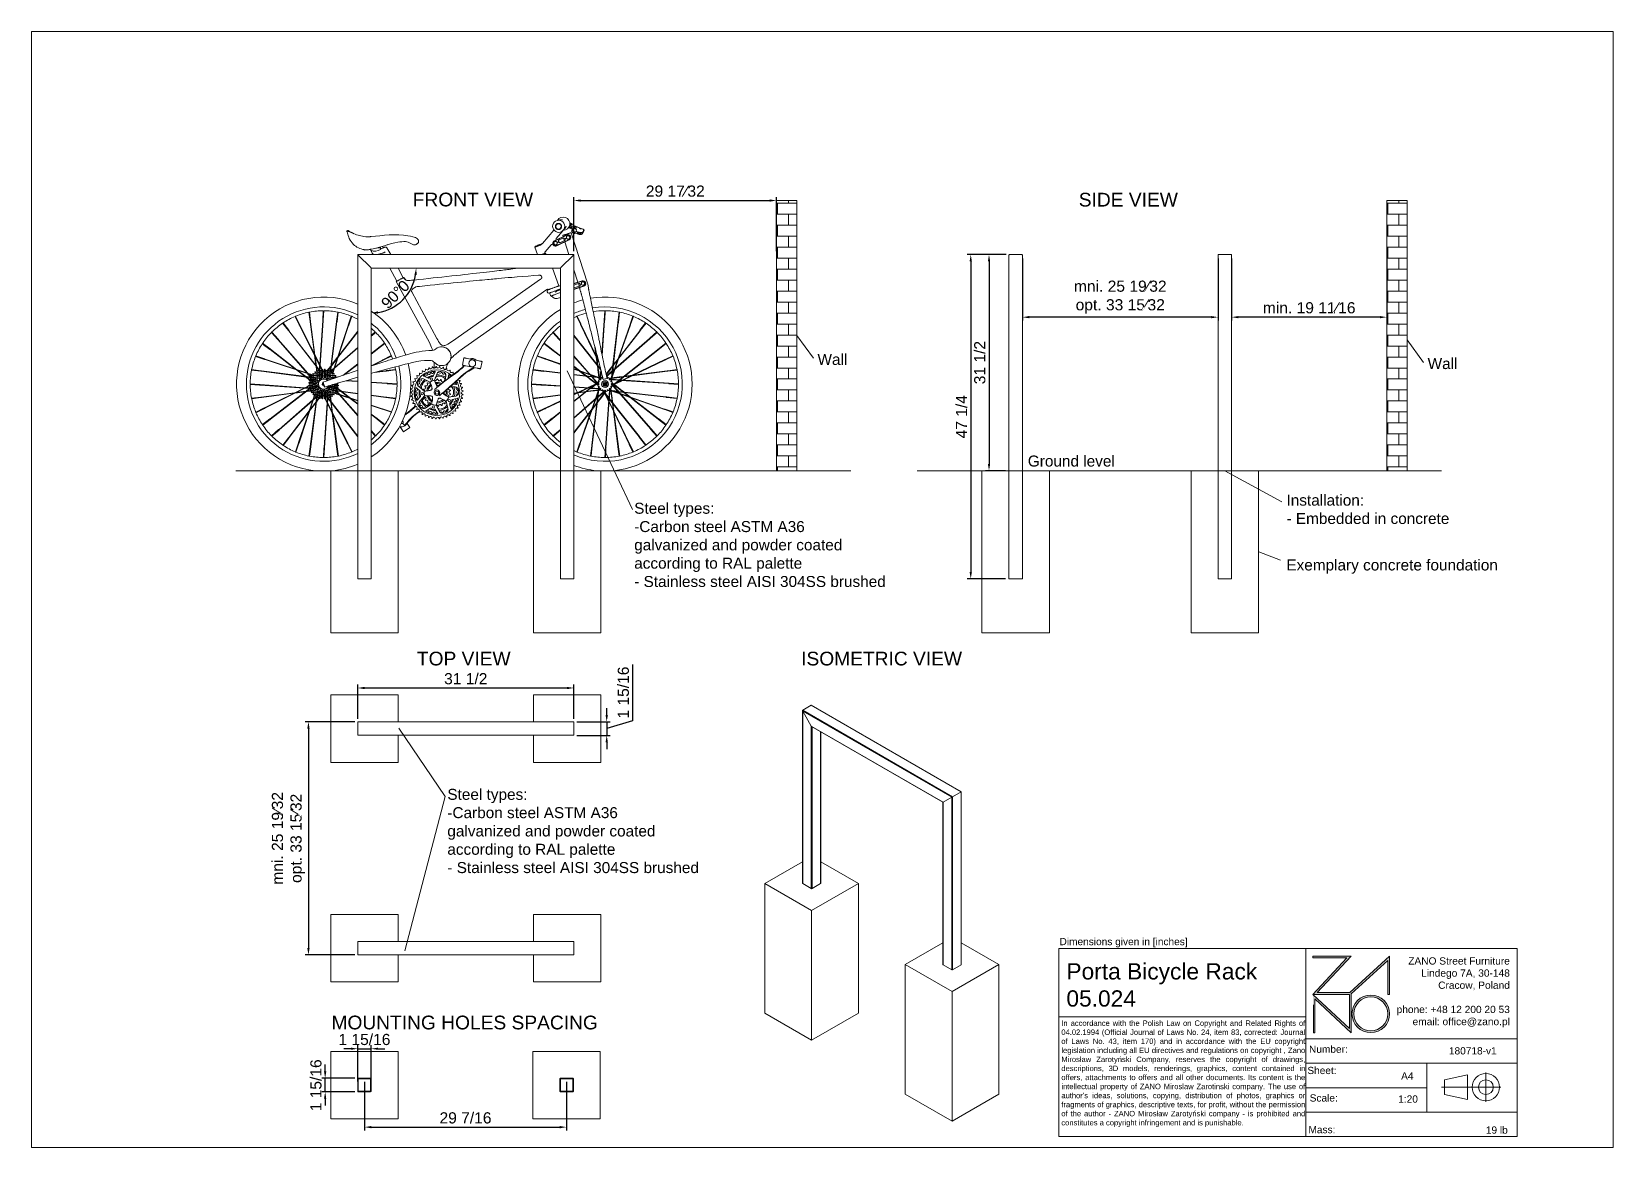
# Paper-space layout 'US wbe' of a CAD drawing. Header units: inches. Extents: x -208 to -3, y -9 to 1.
# Drawn here: x -14.87 to -3.35, y -7.17 to 0.95 of the extents above; entities outside this region: 1.
# The model-space entities are those that its viewports show. They can reach past a viewport. Long polylines and large blocks are cut down to what shows.
import ezdxf

# ---------------------------------------------------------------- set-up
doc = ezdxf.new("R2010")
doc.units = ezdxf.units.IN
doc.header["$PDSIZE"] = -1
doc.linetypes.add('HIDDEN', pattern=[1.905, 1.27, -0.635])
for name, color, linetype, lineweight in [('ZANO_O', 10, 'Continuous', 0), ('ZANO_R', 7, 'Continuous', 0), ('ZANO_R_przerywana', 250, 'HIDDEN', 0), ('ZANO_W', 1, 'Continuous', 0)]:
    doc.layers.add(name, color=color, linetype=linetype, lineweight=lineweight)
doc.layers.add('ZANO_P', color=7, linetype='Continuous', lineweight=0, true_color=0xffffff)
doc.styles.get("Standard").update_dxf_attribs({"font": 'arial.ttf'})
doc.dimstyles.new('amerykanie', dxfattribs={"dimtxt": 50, "dimasz": 50, "dimexe": 0.5, "dimexo": 0.5, "dimgap": 1, "dimtad": 1, "dimdec": 0, "dimzin": 0, "dimlunit": 5, "dimtxsty": 'Standard', "dimcen": 0.09, "dimclrd": 1, "dimclre": 1, "dimclrt": 1, "dimazin": 0, "dimtfac": 1, "dimtdec": 0, "dimtmove": 0, "dimatfit": 3, "dimfxl": 1, "dimtzin": 0, "dimarcsym": 1})

psp = doc.layouts.new('US wbe')

# ---------------------------------------------------------------- texts
at = {"layer": 'ZANO_O', "attachment_point": 1}
for s, insert, char_height, width in [('FRONT VIEW', (-12.09, -0.22), 0.1, 1.04774), ('SIDE VIEW', (-7.239, -0.221), 0.1, 1.0012), ('\\pxql;Wall', (-9.142, -1.395), 0.08, 1.68642), ('\\pxql;Wall', (-4.698, -1.425), 0.08, 1.68642), ('Ground level', (-7.61, -2.135), 0.08, 0.78457), ('\\pxql;Installation:\\P- Embedded in concrete', (-5.726, -2.42), 0.08, 1.81828), ('\\pxql;Steel types:\\P-Carbon steel ASTM A36\\Pgalvanized and powder coated\\Paccording to RAL palette\\P- Stainless steel AISI 304SS brushed', (-10.477, -2.479), 0.08, 1.93979), ('\\pxql;Exemplary concrete foundation', (-5.727, -2.892), 0.08, 1.68642), ('TOP VIEW', (-12.06, -3.564), 0.1, 0.86231), ('ISOMETRIC VIEW', (-9.261, -3.564), 0.1, 1.49258), ('\\pxql;Steel types:\\P-Carbon steel ASTM A36\\Pgalvanized and powder coated\\Paccording to RAL palette\\P- Stainless steel AISI 304SS brushed', (-11.838, -4.563), 0.08, 1.93979), ('MOUNTING HOLES SPACING', (-12.682, -6.215), 0.1, 2.09064)]:
    psp.add_mtext(s, dxfattribs=dict(at, insert=insert, char_height=char_height, width=width))
at = {"layer": 'ZANO_R', "attachment_point": 1}
for s, insert, char_height, width in [('Dimensions given in [inches]', (-7.379, -5.649), 0.05269, 1.79436), ('\\pxql;Porta Bicycle Rack 05.024', (-7.329, -5.833), 0.11856, 1.7443), ('\\pxqr;ZANO Street Furniture\\PLindego 7A, 30-148\\PCracow, Poland\\P\\Pphone: +48 12 200 20 53\\Pemail: office@zano.pl', (-5.149, -5.79), 0.05298, 1.04998), ("\\pxqj;In accordance with the Polish Law on Copyright and Related Rights of 04.02.1994 (Official Journal of Laws No. 24, item 83, corrected: Journal of Laws No. 43, item 170) and in accordance with the EU copyright legislation including all EU directives and regulations on copyright , Zano Mirosław Zarotyński Company, reserves the copyright of drawings, descriptions, 3D models, renderings, graphics, content contained in offers, attachments to offers and all other documents. Its content is the intellectual property of ZANO Miroslaw Zarotinski company. The use of author's ideas, solutions, copying, distribution of photos, graphics or fragments of graphics, descriptive texts, for profit, without the permission of the author - ZANO Mirosław Zarotyński company - is prohibited and constitutes a copyright infringement and is punishable.", (-7.366, -6.25), 0.039516, 1.77136), ('Number:', (-5.562, -6.433), 0.0527, 254.32319), ('180718-v1', (-4.543, -6.445), 0.0527, 0.49653), ('Sheet:', (-5.574, -6.588), 0.0527, 254.32319), ('A4', (-4.891, -6.628), 0.0527, 0.18637), ('Scale:', (-5.557, -6.788), 0.0527, 254.32319), ('1:20', (-4.912, -6.796), 0.0527, 0.20756), ('Mass:', (-5.566, -7.019), 0.0527, 254.32319), ('19 lb', (-4.274, -7.022), 0.0527, 0.22731)]:
    psp.add_mtext(s, dxfattribs=dict(at, insert=insert, char_height=char_height, width=width))

msp = doc.modelspace()

# ---------------------------------------------------------------- blocks, each defined once
blk = doc.blocks.new('*D388')
at = {"layer": 'Defpoints', "color": 0}
for p in [(69.64, 135.65), (40.11, 127.77), (69.64, 127.77)]:
    blk.add_point(p, dxfattribs=at)
at = {"layer": 'ZANO_W', "color": 1, "lineweight": -2}
for p, q in [((40.11, 128.27), (40.11, 136.15)), ((69.64, 128.27), (69.64, 136.15)), ((41.11, 135.65), (68.64, 135.65))]:
    blk.add_line(p, q, dxfattribs=at)
at = {"layer": 'ZANO_W', "color": 1}
for points in [[(41.11, 135.81), (41.11, 135.48), (40.11, 135.65)], [(68.64, 135.48), (68.64, 135.81), (69.64, 135.65)]]:
    blk.add_solid(points, dxfattribs=at)
at = {"layer": 'ZANO_W', "color": 1, "insert": (54.88, 137.01), "char_height": 1.625, "attachment_point": 5}
blk.add_mtext('29 17⁄32', dxfattribs=at)
blk = doc.blocks.new('*D389')
at = {"layer": 'Defpoints', "color": 0}
for p in [(8.69, 59.7), (1.44, 25.74), (8.69, 25.74)]:
    blk.add_point(p, dxfattribs=at)
at = {"layer": 'ZANO_W', "color": 1, "lineweight": -2}
for p, q in [((8.19, 59.7), (0.94, 59.7)), ((1.44, 58.7), (1.44, 26.74)), ((8.19, 25.74), (0.94, 25.74))]:
    blk.add_line(p, q, dxfattribs=at)
at = {"layer": 'ZANO_W', "color": 1}
for points in [[(1.61, 58.7), (1.27, 58.7), (1.44, 59.7)], [(1.27, 26.74), (1.61, 26.74), (1.44, 25.74)]]:
    blk.add_solid(points, dxfattribs=at)
at = {"layer": 'ZANO_W', "color": 1, "insert": (-1.48, 42.72), "char_height": 1.625, "attachment_point": 5, "rotation": 90}
blk.add_mtext('mni. 25 19⁄32\\Popt. 33 15⁄32', dxfattribs=at)
blk = doc.blocks.new('*D391')
at = {"layer": 'Defpoints', "color": 0}
for p in [(9.6, 7.76), (39.05, 7.76), (39.05, 0.65)]:
    blk.add_point(p, dxfattribs=at)
at = {"layer": 'ZANO_W', "color": 1, "lineweight": -2}
for p, q in [((9.6, 7.26), (9.6, 0.15)), ((39.05, 7.26), (39.05, 0.15)), ((10.6, 0.65), (38.05, 0.65))]:
    blk.add_line(p, q, dxfattribs=at)
at = {"layer": 'ZANO_W', "color": 1}
for points in [[(10.6, 0.81), (10.6, 0.48), (9.6, 0.65)], [(38.05, 0.48), (38.05, 0.81), (39.05, 0.65)]]:
    blk.add_solid(points, dxfattribs=at)
at = {"layer": 'ZANO_W', "color": 1, "insert": (24.32, 1.99), "char_height": 1.625, "attachment_point": 5}
blk.add_mtext('29 7/16', dxfattribs=at)
blk = doc.blocks.new('*D392')
at = {"layer": 'Defpoints', "color": 0}
for p in [(10.58, 12.07), (8.62, 6.78), (10.58, 6.78)]:
    blk.add_point(p, dxfattribs=at)
at = {"layer": 'ZANO_W', "color": 1, "lineweight": -2}
for p, q in [((7.62, 12.07), (6.62, 12.07)), ((8.62, 7.28), (8.62, 12.57)), ((8.62, 12.07), (10.58, 12.07)), ((10.58, 7.28), (10.58, 12.57)), ((11.58, 12.07), (12.58, 12.07))]:
    blk.add_line(p, q, dxfattribs=at)
at = {"layer": 'ZANO_W', "color": 1}
for points in [[(7.62, 11.91), (7.62, 12.24), (8.62, 12.07)], [(11.58, 12.24), (11.58, 11.91), (10.58, 12.07)]]:
    blk.add_solid(points, dxfattribs=at)
at = {"layer": 'ZANO_W', "color": 1, "insert": (9.6, 13.41), "char_height": 1.625, "attachment_point": 5}
blk.add_mtext('1 15/16', dxfattribs=at)
blk = doc.blocks.new('*D393')
at = {"layer": 'Defpoints', "color": 0}
for p in [(3.88, 7.76), (8.69, 7.76), (8.69, 5.8)]:
    blk.add_point(p, dxfattribs=at)
at = {"layer": 'ZANO_W', "color": 1, "lineweight": -2}
for p, q in [((3.88, 8.76), (3.88, 9.76)), ((8.19, 7.76), (3.38, 7.76)), ((3.88, 5.8), (3.88, 7.76)), ((8.19, 5.8), (3.38, 5.8)), ((3.88, 4.8), (3.88, 3.8))]:
    blk.add_line(p, q, dxfattribs=at)
at = {"layer": 'ZANO_W', "color": 1}
for points in [[(3.71, 8.76), (4.04, 8.76), (3.88, 7.76)], [(4.04, 4.8), (3.71, 4.8), (3.88, 5.8)]]:
    blk.add_solid(points, dxfattribs=at)
at = {"layer": 'ZANO_W', "color": 1, "insert": (2.54, 6.74), "char_height": 1.625, "attachment_point": 5, "rotation": 90}
blk.add_mtext('1 15/16', dxfattribs=at)
blk = doc.blocks.new('*D394')
at = {"layer": 'Defpoints', "color": 0}
for p in [(40.11, 64.63), (8.62, 59.62), (40.11, 59.62)]:
    blk.add_point(p, dxfattribs=at)
at = {"layer": 'ZANO_W', "color": 1, "lineweight": -2}
for p, q in [((8.62, 60.12), (8.62, 65.13)), ((9.62, 64.63), (39.11, 64.63)), ((40.11, 60.12), (40.11, 65.13))]:
    blk.add_line(p, q, dxfattribs=at)
at = {"layer": 'ZANO_W', "color": 1}
for points in [[(9.62, 64.79), (9.62, 64.46), (8.62, 64.63)], [(39.11, 64.46), (39.11, 64.79), (40.11, 64.63)]]:
    blk.add_solid(points, dxfattribs=at)
at = {"layer": 'ZANO_W', "color": 1, "insert": (24.36, 65.97), "char_height": 1.625, "attachment_point": 5}
blk.add_mtext('31 1/2', dxfattribs=at)
blk = doc.blocks.new('*D395')
at = {"layer": 'Defpoints', "color": 0}
for p in [(40.03, 59.7), (40.03, 57.73), (44.89, 57.73)]:
    blk.add_point(p, dxfattribs=at)
at = {"layer": 'ZANO_W', "color": 1, "lineweight": -2}
for p, q in [((48.66, 68.07), (48.66, 59.85)), ((44.89, 60.7), (44.89, 61.7)), ((40.53, 59.7), (45.39, 59.7)), ((40.53, 57.73), (45.39, 57.73)), ((48.66, 59.85), (44.89, 58.72)), ((44.89, 59.7), (44.89, 57.73)), ((44.89, 56.73), (44.89, 55.73))]:
    blk.add_line(p, q, dxfattribs=at)
at = {"layer": 'ZANO_W', "color": 1}
for points in [[(44.72, 60.7), (45.06, 60.7), (44.89, 59.7)], [(45.06, 56.73), (44.72, 56.73), (44.89, 57.73)]]:
    blk.add_solid(points, dxfattribs=at)
at = {"layer": 'ZANO_W', "color": 1, "insert": (47.32, 63.96), "char_height": 1.625, "attachment_point": 5, "rotation": 90}
blk.add_mtext('1 15/16', dxfattribs=at)
blk = doc.blocks.new('*D396')
at = {"layer": 'Defpoints', "color": 0}
for p in [(105.45, 127.69), (133.95, 127.69), (105.45, 118.65)]:
    blk.add_point(p, dxfattribs=at)
at = {"layer": 'ZANO_W', "color": 1, "lineweight": -2}
for p, q in [((105.45, 127.19), (105.45, 118.15)), ((133.95, 127.19), (133.95, 118.15)), ((132.95, 118.65), (106.45, 118.65))]:
    blk.add_line(p, q, dxfattribs=at)
at = {"layer": 'ZANO_W', "color": 1}
for points in [[(106.45, 118.82), (106.45, 118.49), (105.45, 118.65)], [(132.95, 118.49), (132.95, 118.82), (133.95, 118.65)]]:
    blk.add_solid(points, dxfattribs=at)
at = {"layer": 'ZANO_W', "color": 1, "insert": (119.7, 121.57), "char_height": 1.625, "attachment_point": 5}
blk.add_mtext('mni. 25 19⁄32\\Popt. 33 15⁄32', dxfattribs=at)
blk = doc.blocks.new('*D397')
at = {"layer": 'Defpoints', "color": 0}
for p in [(135.92, 127.69), (158.52, 127.69), (135.92, 118.65)]:
    blk.add_point(p, dxfattribs=at)
at = {"layer": 'ZANO_W', "color": 1, "lineweight": -2}
for p, q in [((135.92, 127.19), (135.92, 118.15)), ((158.52, 127.19), (158.52, 118.15)), ((157.52, 118.65), (136.92, 118.65))]:
    blk.add_line(p, q, dxfattribs=at)
at = {"layer": 'ZANO_W', "color": 1}
for points in [[(136.92, 118.82), (136.92, 118.49), (135.92, 118.65)], [(157.52, 118.49), (157.52, 118.82), (158.52, 118.65)]]:
    blk.add_solid(points, dxfattribs=at)
at = {"layer": 'ZANO_W', "color": 1, "insert": (147.22, 120.01), "char_height": 1.625, "attachment_point": 5}
blk.add_mtext('min. 19 11⁄16', dxfattribs=at)
blk = doc.blocks.new('*D398')
at = {"layer": 'Defpoints', "color": 0}
for p in [(103.56, 127.77), (100.58, 96.28), (103.48, 96.28)]:
    blk.add_point(p, dxfattribs=at)
at = {"layer": 'ZANO_W', "color": 1, "lineweight": -2}
for p, q in [((103.06, 127.77), (100.08, 127.77)), ((100.58, 126.77), (100.58, 97.28)), ((102.98, 96.28), (100.08, 96.28))]:
    blk.add_line(p, q, dxfattribs=at)
at = {"layer": 'ZANO_W', "color": 1}
for points in [[(100.75, 126.77), (100.41, 126.77), (100.58, 127.77)], [(100.41, 97.28), (100.75, 97.28), (100.58, 96.28)]]:
    blk.add_solid(points, dxfattribs=at)
at = {"layer": 'ZANO_W', "color": 1, "insert": (99.24, 112.03), "char_height": 1.625, "attachment_point": 5, "rotation": 90}
blk.add_mtext('31 1/2', dxfattribs=at)
blk = doc.blocks.new('*D399')
at = {"layer": 'Defpoints', "color": 0}
for p in [(103.56, 127.77), (97.92, 80.53), (103.48, 80.53)]:
    blk.add_point(p, dxfattribs=at)
at = {"layer": 'ZANO_W', "color": 1, "lineweight": -2}
for p, q in [((103.06, 127.77), (97.42, 127.77)), ((97.92, 126.77), (97.92, 81.53)), ((102.98, 80.53), (97.42, 80.53))]:
    blk.add_line(p, q, dxfattribs=at)
at = {"layer": 'ZANO_W', "color": 1}
for points in [[(98.09, 126.77), (97.75, 126.77), (97.92, 127.77)], [(97.75, 81.53), (98.09, 81.53), (97.92, 80.53)]]:
    blk.add_solid(points, dxfattribs=at)
at = {"layer": 'ZANO_W', "color": 1, "insert": (96.58, 104.15), "char_height": 1.625, "attachment_point": 5, "rotation": 90}
blk.add_mtext('47 1/4', dxfattribs=at)
blk = doc.blocks.new('*D415')
at = {"layer": 'Defpoints', "color": 0}
for p in [(10.58, 125.81), (10.58, 125.81), (38.14, 125.81), (13.86, 120.14), (10.58, 96.44)]:
    blk.add_point(p, dxfattribs=at)
at = {"layer": 'ZANO_W', "color": 1, "lineweight": -2}
blk.add_arc((10.58, 125.81), 6.54, 278.7629, 351.2371, dxfattribs=at)
at = {"layer": 'ZANO_W', "color": 1}
for points in [[(17.22, 124.8), (16.89, 124.82), (17.13, 125.81)], [(11.57, 119.5), (11.59, 119.17), (10.58, 119.26)]]:
    blk.add_solid(points, dxfattribs=at)
at = {"layer": 'ZANO_W', "color": 1, "insert": (14.26, 122.12), "char_height": 1.625, "attachment_point": 5, "rotation": 45}
blk.add_mtext("90%%d0'", dxfattribs=at)

# ---------------------------------------------------------------- dimensions: what is measured, and where the dimension line sits
at = {"layer": 'ZANO_W'}
for base, p1, p2, text, picture, middle in [((69.63896, 135.64767), (40.11146, 127.77367), (69.63896, 127.77367), '29 17⁄32', '*D388', (54.87521, 137.00562)), ((105.44916, 118.6518), (133.95258, 127.69493), (105.44916, 127.69493), 'mni. 25 19⁄32\\Popt. 33 15⁄32', '*D396', (119.70087, 121.57175)), ((135.92108, 118.6518), (158.52057, 127.69493), (135.92108, 127.69493), 'min. 19 11⁄16', '*D397', (147.22083, 120.00975))]:
    dim = msp.add_linear_dim(base=base, p1=p1, p2=p2, text=text, dimstyle='amerykanie', override={"dimtxt": 1.625, "dimasz": 1, "dimgap": 0.5, "dimdec": 4, "dimtxsty": 'Standard', "dimaunit": 1, "dimadec": 1, "dimtdec": 4, "dimtmove": 1, "dimfrac": 2}, dxfattribs=at)
    dim.commit()
    dim.dimension.update_dxf_attribs({"geometry": picture, "text_midpoint": middle})
for base, p1, p2, picture, middle in [((97.92164, 80.52967), (103.5594, 127.77367), (103.48066, 80.52967), '*D399', (96.58143, 104.15167)), ((100.57842, 96.27767), (103.5594, 127.77367), (103.48066, 96.27767), '*D398', (99.23766, 112.02567)), ((44.89121, 57.73359), (40.03272, 59.70209), (40.03272, 57.73359), '*D395', (47.32163, 60.34903))]:
    dim = msp.add_linear_dim(base=base, p1=p1, p2=p2, angle=90, dimstyle='amerykanie', override={"dimtxt": 1.625, "dimasz": 1, "dimgap": 0.5, "dimdec": 4, "dimaunit": 1, "dimadec": 1, "dimtdec": 4, "dimtmove": 1, "dimfrac": 2}, dxfattribs=at)
    dim.commit()
    dim.dimension.update_dxf_attribs({"geometry": picture, "text_midpoint": middle})
dim = msp.add_angular_dim_2l(base=(13.85638, 120.13718), line1=((10.58396, 125.80517), (10.58396, 96.43515)), line2=((10.58396, 125.80517), (38.14296, 125.80517)), dimstyle='amerykanie', override={"dimtxt": 1.625, "dimasz": 1, "dimgap": 0.5, "dimdec": 4, "dimaunit": 1, "dimadec": 1, "dimtdec": 4, "dimtmove": 1, "dimfrac": 2}, dxfattribs=at)
dim.commit()
dim.dimension.update_dxf_attribs({"geometry": '*D415', "text_midpoint": (14.26419, 122.12495)})
for base, p1, p2, picture, middle in [((40.11146, 64.62722), (8.61546, 59.62335), (40.11146, 59.62335), '*D394', (24.36346, 65.96799)), ((39.05093, 0.64549), (9.59725, 7.76439), (39.05093, 7.76439), '*D391', (24.32409, 1.9857))]:
    dim = msp.add_linear_dim(base=base, p1=p1, p2=p2, dimstyle='amerykanie', override={"dimtxt": 1.625, "dimasz": 1, "dimgap": 0.5, "dimdec": 4, "dimaunit": 1, "dimadec": 1, "dimtdec": 4, "dimtmove": 1, "dimfrac": 2}, dxfattribs=at)
    dim.commit()
    dim.dimension.update_dxf_attribs({"geometry": picture, "text_midpoint": middle})
dim = msp.add_linear_dim(base=(1.44136, 25.73889), p1=(8.6942, 59.70209), p2=(8.6942, 25.73889), angle=90, text='mni. 25 19⁄32\\Popt. 33 15⁄32', dimstyle='amerykanie', override={"dimtxt": 1.625, "dimasz": 1, "dimgap": 0.5, "dimdec": 4, "dimtxsty": 'Standard', "dimaunit": 1, "dimadec": 1, "dimtdec": 4, "dimtmove": 1, "dimfrac": 2}, dxfattribs=at)
dim.commit()
dim.dimension.update_dxf_attribs({"geometry": '*D389', "text_midpoint": (-1.47859, 42.72049)})
dim = msp.add_linear_dim(base=(10.57904, 12.07319), p1=(8.61546, 6.78261), p2=(10.57904, 6.78261), dimstyle='amerykanie', override={"dimtxt": 1.625, "dimasz": 1, "dimgap": 0.5, "dimdec": 4, "dimaunit": 1, "dimadec": 1, "dimtdec": 4, "dimtmove": 1, "dimfrac": 2}, dxfattribs=at)
dim.commit()
dim.dimension.update_dxf_attribs({"geometry": '*D392', "text_midpoint": (9.59725, 12.07319), "dimtype": 160})
dim = msp.add_linear_dim(base=(3.8762, 7.76439), p1=(8.69401, 5.80082), p2=(8.69401, 7.76439), angle=90, dimstyle='amerykanie', override={"dimtxt": 1.625, "dimasz": 1, "dimgap": 0.5, "dimdec": 4, "dimaunit": 1, "dimadec": 1, "dimtdec": 4, "dimtmove": 1, "dimfrac": 2}, dxfattribs=at)
dim.commit()
dim.dimension.update_dxf_attribs({"geometry": '*D393', "text_midpoint": (3.8762, 6.74313), "dimtype": 160})

# ---------------------------------------------------------------- hatches: boundary and pattern name
at = {"layer": 'ZANO_R', "ltscale": 10, "transparency": 33554559}
h = msp.add_hatch(dxfattribs=at)
h.set_pattern_fill('AR-B816', scale=0.007874)
h.set_pattern_definition([(0, (-375.0214, 120.8462), (0, 1.599997), []), (90, (-375.0214, 120.8462), (-1.599997, 1.599997), [1.599997, -1.599997])])
h.paths.add_polyline_path([(69.63896, 135.64767), (69.63896, 96.27767), (72.59171, 96.27767), (72.59171, 135.64767)])
at = {"layer": 'ZANO_R', "ltscale": 10, "transparency": 33554602}
h = msp.add_hatch(dxfattribs=at)
h.set_pattern_fill('AR-B816', scale=0.007874)
h.set_pattern_definition([(0, (-286.1398, 120.8462), (0, 1.599997), []), (90, (-286.1398, 120.8462), (-1.599997, 1.599997), [1.599997, -1.599997])])
h.paths.add_polyline_path([(158.52057, 135.64767), (158.52057, 96.27767), (161.47332, 96.27767), (161.47332, 135.64767)])

# ---------------------------------------------------------------- linework, layer by layer
at = {"layer": 'ZANO_R'}
for p, q in [((69.63896, 96.27767), (69.63896, 135.64767)), ((69.63896, 135.64767), (72.59171, 135.64767)), ((72.59171, 135.64767), (72.59171, 96.27767)), ((158.52057, 96.27767), (158.52057, 135.64767)), ((158.52057, 135.64767), (161.47332, 135.64767)), ((161.47332, 135.64767), (161.47332, 96.27767)), ((8.61546, 127.77367), (8.61546, 96.27767)), ((8.61546, 127.77367), (40.11146, 127.77367)), ((8.6942, 127.69493), (10.50522, 125.88391)), ((40.03272, 127.69493), (38.2217, 125.88391)), ((40.11146, 127.77367), (40.11146, 96.27767)), ((103.48066, 127.69493), (103.48066, 96.27767)), ((103.5594, 127.77367), (105.37042, 127.77367)), ((105.44916, 127.69493), (105.44916, 96.27767)), ((133.95258, 127.69493), (133.95258, 96.27767)), ((134.03132, 127.77367), (135.84234, 127.77367)), ((135.92108, 127.69493), (135.92108, 96.27767)), ((10.58396, 125.80517), (10.58396, 96.27767)), ((10.58396, 125.80517), (38.14296, 125.80517)), ((38.14296, 125.80517), (38.14296, 96.27767)), ((-9.1179, 96.27767), (80.44951, 96.27767)), ((48.77286, 96.27767), (-0.04594, 96.27767)), ((2.42888, 96.27767), (3.65027, 96.27767)), ((3.65027, 96.27767), (4.67157, 96.27767)), ((4.67846, 96.27767), (14.52096, 96.27767)), ((14.52096, 96.27767), (4.67846, 96.27767)), ((8.61546, 96.27767), (8.6942, 96.27767)), ((8.6942, 96.27767), (8.61546, 96.27767)), ((8.6942, 96.27767), (10.50522, 96.27767)), ((10.50522, 96.27767), (10.58396, 96.27767)), ((10.58396, 96.27767), (10.50522, 96.27767)), ((34.20596, 96.27767), (44.04846, 96.27767)), ((44.04846, 96.27767), (34.20596, 96.27767)), ((38.14296, 96.27767), (38.2217, 96.27767)), ((38.2217, 96.27767), (38.14296, 96.27767)), ((38.2217, 96.27767), (40.03272, 96.27767)), ((40.03272, 96.27767), (40.11146, 96.27767)), ((40.11146, 96.27767), (40.03272, 96.27767)), ((44.05535, 96.27767), (44.65019, 96.27767)), ((44.65019, 96.27767), (45.87165, 96.27767)), ((90.13395, 96.27767), (166.51164, 96.27767)), ((99.54366, 96.27767), (109.38616, 96.27767)), ((109.38616, 96.27767), (99.54366, 96.27767)), ((103.48066, 96.27767), (103.5594, 96.27767)), ((103.5594, 96.27767), (103.48066, 96.27767)), ((103.5594, 96.27767), (105.37042, 96.27767)), ((105.37042, 96.27767), (105.44916, 96.27767)), ((105.44916, 96.27767), (105.37042, 96.27767)), ((130.01558, 96.27767), (139.85808, 96.27767)), ((139.85808, 96.27767), (130.01558, 96.27767)), ((133.95258, 96.27767), (134.03132, 96.27767)), ((134.03132, 96.27767), (133.95258, 96.27767)), ((134.03132, 96.27767), (135.84234, 96.27767)), ((135.84234, 96.27767), (135.92108, 96.27767)), ((135.92108, 96.27767), (135.84234, 96.27767)), ((73.41313, 61.33257), (73.41313, 36.15409)), ((74.69037, 62.1068), (73.43572, 61.38251)), ((73.43572, 61.38251), (95.25572, 48.78609)), ((73.43572, 61.25653), (74.69037, 59.08342)), ((73.43572, 61.25653), (73.43572, 36.1226)), ((73.43572, 61.25653), (95.14662, 48.7231)), ((74.69037, 62.1068), (96.51037, 49.51039)), ((96.53296, 49.52343), (74.74492, 62.1014)), ((8.61546, 59.62335), (8.61546, 57.81233)), ((8.6942, 59.70209), (40.03272, 59.70209)), ((8.6942, 57.73359), (40.03272, 57.73359)), ((40.11146, 59.62335), (40.11146, 57.81233)), ((74.69037, 59.08342), (74.69037, 35.39831)), ((74.69037, 59.08342), (93.89197, 47.99857)), ((74.74493, 59.02583), (93.86937, 47.98552)), ((74.79947, 58.99434), (74.79947, 35.39831)), ((76.05412, 58.27004), (76.05412, 36.1226)), ((76.07672, 36.15409), (76.07672, 58.257)), ((95.14662, 48.7231), (93.89197, 47.99857)), ((95.14662, 48.7231), (95.14662, 23.58917)), ((96.51037, 49.51039), (95.25572, 48.78609)), ((95.25572, 48.78609), (95.25572, 23.58917)), ((96.51037, 49.51039), (96.51037, 24.31346)), ((96.53296, 24.34496), (96.53296, 49.52343)), ((93.86937, 47.98552), (93.86937, 24.34496)), ((93.89197, 47.99857), (93.89197, 24.31346)), ((73.43572, 36.1226), (74.69037, 35.39831)), ((74.79947, 35.39831), (76.05412, 36.1226)), ((8.6942, 27.70739), (40.03272, 27.70739)), ((8.61546, 27.62865), (8.61546, 25.81763)), ((8.6942, 25.73889), (40.03272, 25.73889)), ((40.11146, 27.62865), (40.11146, 25.81763)), ((93.89197, 24.31346), (95.14662, 23.58917)), ((95.25572, 23.58917), (96.51037, 24.31346)), ((8.61546, 7.68585), (8.61546, 5.87936)), ((8.61546, 5.87936), (8.61546, 7.68585)), ((10.5005, 7.76439), (8.69401, 7.76439)), ((8.69401, 7.76439), (10.5005, 7.76439)), ((8.69401, 7.68585), (10.5005, 7.68585)), ((8.69401, 5.87936), (8.69401, 7.68585)), ((10.5005, 7.68585), (10.5005, 5.87936)), ((10.57904, 5.87936), (10.57904, 7.68585)), ((10.57904, 7.68585), (10.57904, 5.87936)), ((38.06914, 7.68585), (38.06914, 5.87936)), ((38.06914, 5.87936), (38.06914, 7.68585)), ((39.95418, 7.76439), (38.14769, 7.76439)), ((38.14769, 7.76439), (39.95418, 7.76439)), ((38.14769, 7.68585), (39.95418, 7.68585)), ((38.14769, 5.87936), (38.14769, 7.68585)), ((39.95418, 7.68585), (39.95418, 5.87936)), ((40.03272, 5.87936), (40.03272, 7.68585)), ((40.03272, 7.68585), (40.03272, 5.87936)), ((10.5005, 5.87936), (8.69401, 5.87936)), ((8.69401, 5.80082), (10.5005, 5.80082)), ((10.5005, 5.80082), (8.69401, 5.80082)), ((39.95418, 5.87936), (38.14769, 5.87936)), ((38.14769, 5.80082), (39.95418, 5.80082)), ((39.95418, 5.80082), (38.14769, 5.80082))]:
    msp.add_line(p, q, dxfattribs=at)
at = {"layer": 'ZANO_R', "color": 253}
for p, q in [((37.20031, 131.35258), (35.55997, 129.39771)), ((37.65165, 132.27174), (37.63382, 132.26144)), ((39.33995, 131.70639), (39.70569, 131.50844)), ((39.39656, 131.79644), (39.79056, 131.63862)), ((39.51118, 132.3798), (39.63313, 132.33642)), ((41.53128, 131.44186), (39.53246, 132.26728)), ((39.5429, 131.82915), (39.57249, 131.84624)), ((39.82103, 131.71775), (39.5429, 131.82915)), ((39.58795, 131.94393), (39.56029, 131.87471)), ((39.60742, 131.99069), (39.88556, 131.87928)), ((39.80512, 131.9115), (39.75323, 131.7816)), ((39.85801, 131.35065), (39.79287, 131.23045)), ((39.83861, 132.14085), (39.84377, 132.15535)), ((39.8915, 131.41257), (39.85801, 131.35064)), ((39.98118, 131.6322), (39.889, 131.40144)), ((39.89196, 131.4017), (39.89161, 131.4004)), ((39.98365, 131.63121), (39.98398, 131.63252)), ((40.08857, 131.49902), (39.99639, 131.26826)), ((40.24119, 131.78744), (40.22829, 131.75513)), ((40.36906, 131.84927), (41.03881, 131.62504)), ((40.37882, 131.11534), (40.47101, 131.3461)), ((41.03881, 131.62504), (41.01358, 131.6093)), ((41.01726, 131.5711), (41.03881, 131.62504)), ((41.10532, 131.57095), (41.09384, 131.54221)), ((41.10582, 131.57151), (41.13754, 131.5913)), ((41.47229, 131.46352), (41.47766, 131.46131)), ((10.55316, 130.39794), (10.57412, 130.40133)), ((10.56465, 130.4006), (10.55759, 130.39966)), ((16.97921, 129.1884), (16.97945, 129.18847)), ((17.02393, 129.20259), (17.03977, 129.20751)), ((17.0437, 129.21425), (17.0368, 129.21207)), ((35.20707, 129.24701), (35.3297, 129.29164)), ((35.20707, 129.24701), (35.30945, 129.17786)), ((35.397, 129.24519), (35.30945, 129.17786)), ((35.397, 129.24519), (35.3297, 129.29164)), ((35.93741, 128.19457), (36.78693, 129.20698)), ((37.27431, 129.78466), (39.08026, 130.64404)), ((39.10175, 130.5989), (37.2958, 129.73952)), ((37.5449, 130.1103), (38.48082, 131.22568)), ((37.59658, 129.10744), (39.40253, 129.96681)), ((39.42401, 129.92166), (37.61807, 129.06229)), ((37.87554, 129.66101), (37.65741, 129.55721)), ((37.90132, 129.60683), (37.68319, 129.50303)), ((37.73984, 129.53036), (37.71418, 129.58422)), ((37.80562, 129.5543), (37.77762, 129.61441)), ((37.80479, 129.62734), (37.83057, 129.57316)), ((37.98105, 129.89948), (38.54541, 130.16804)), ((38.71728, 129.80685), (38.15292, 129.53829)), ((38.47926, 130.55701), (38.53536, 130.38475)), ((38.6004, 130.18503), (38.72269, 129.80952)), ((38.78517, 129.61766), (39.38567, 127.77367)), ((39.01514, 130.2033), (38.797, 130.0995)), ((39.04092, 130.14912), (38.82279, 130.04532)), ((38.92437, 130.16011), (38.95015, 130.10593)), ((42.11516, 123.59048), (39.71537, 130.95955)), ((39.79503, 131.22929), (39.79543, 131.23077)), ((39.7997, 131.23149), (39.79693, 131.22222)), ((39.99344, 131.26607), (39.99475, 131.25952)), ((40.25148, 130.87777), (40.26414, 130.90114)), ((40.26633, 130.90496), (40.2788, 130.92803)), ((40.3822, 131.1238), (40.72878, 130.96364)), ((40.50381, 131.12802), (40.72075, 131.02776)), ((40.72878, 130.96364), (40.70349, 130.94776)), ((40.75489, 131.0118), (40.72878, 130.96364)), ((40.73262, 130.9703), (40.73228, 130.9701)), ((40.73244, 130.97038), (40.73262, 130.9703)), ((40.75503, 131.01173), (40.73262, 130.9703)), ((40.83152, 130.97497), (40.79037, 130.89904)), ((40.79084, 130.89952), (40.82263, 130.91948)), ((40.82263, 130.91948), (40.84831, 130.96686)), ((41.14011, 130.75486), (41.1452, 130.75205)), ((41.17325, 130.79713), (41.20053, 130.78203)), ((41.30659, 130.92324), (41.20154, 130.98167)), ((41.30874, 130.92712), (41.2099, 130.98189)), ((41.2481, 130.75616), (41.24826, 130.75627)), ((41.29949, 130.78303), (41.32516, 130.79785)), ((41.30785, 131.00138), (41.4089, 130.94547)), ((41.3539, 131.01053), (41.34223, 131.01703)), ((41.35601, 131.01453), (41.34688, 131.01959)), ((41.35159, 130.90155), (41.38313, 130.95973)), ((41.3516, 130.90154), (41.38308, 130.95976)), ((41.36307, 130.8368), (41.36369, 130.83795)), ((41.36362, 130.83782), (41.36561, 130.84133)), ((41.36561, 130.84133), (41.38334, 130.8741)), ((41.3721, 131.03504), (41.40356, 131.05467)), ((41.4089, 130.94547), (41.42748, 130.9562)), ((41.42813, 130.95683), (41.44587, 130.98957)), ((41.4578, 131.13529), (41.44489, 131.10299)), ((41.44587, 130.98957), (41.44772, 130.99315)), ((41.44772, 130.99314), (41.44833, 130.99429)), ((41.45292, 131.08648), (41.44983, 131.08477)), ((41.45292, 131.08648), (41.47858, 131.1013)), ((41.45794, 131.13538), (41.4578, 131.13529)), ((41.53279, 131.29688), (41.47263, 131.14628)), ((41.47441, 131.15073), (41.50217, 131.13934)), ((41.48824, 131.18535), (41.516, 131.17395)), ((41.49509, 131.13525), (41.50217, 131.13934)), ((41.50217, 131.13934), (41.516, 131.17395)), ((41.516, 131.17395), (41.53458, 131.18468)), ((41.52145, 131.15081), (41.53527, 131.18542)), ((41.52417, 131.30144), (41.53708, 131.33374)), ((41.52417, 131.30144), (41.52431, 131.30152)), ((41.52511, 131.27765), (41.55287, 131.26625)), ((41.55287, 131.26625), (41.5667, 131.30087)), ((41.57145, 131.27698), (41.55287, 131.26625)), ((41.55961, 131.29678), (41.5667, 131.30087)), ((41.57215, 131.27772), (41.57145, 131.27698)), ((41.57215, 131.27772), (41.58597, 131.31234)), ((9.54928, 128.43189), (9.95964, 128.47077)), ((10.26746, 128.49993), (10.46243, 128.5184)), ((10.4662, 128.47868), (10.46072, 128.53651)), ((10.73245, 127.97059), (10.55545, 128.29779)), ((10.65439, 128.32507), (10.67401, 128.33048)), ((11.23458, 128.69953), (11.84605, 128.75746)), ((12.34818, 128.01402), (11.47631, 127.77367)), ((11.84039, 128.81719), (11.64458, 128.79864)), ((11.95278, 128.69116), (11.95951, 128.62014)), ((11.95574, 128.65987), (12.31691, 128.69408)), ((12.1337, 127.95489), (12.23173, 127.77367)), ((12.29097, 128.96786), (12.18697, 128.958)), ((12.30867, 128.7811), (12.33141, 128.78737)), ((13.42552, 127.77367), (12.88202, 128.77836)), ((34.45714, 128.97406), (34.39738, 128.84589)), ((34.39738, 128.84589), (34.78763, 127.77367)), ((35.9108, 127.97707), (35.90287, 127.99886)), ((35.9747, 127.9601), (35.9108, 127.97707)), ((36.0103, 127.88642), (36.05134, 127.77367)), ((13.29662, 125.80517), (14.32731, 123.89987)), ((15.25084, 124.39946), (14.4904, 125.80517)), ((15.47677, 124.19199), (15.33879, 124.44704)), ((37.92433, 123.21245), (36.98065, 125.80517)), ((40.11146, 125.54498), (40.70032, 123.73675)), ((14.23936, 123.85229), (19.0542, 114.95178)), ((20.15197, 115.5496), (16.48246, 122.3329)), ((35.25652, 124.19593), (22.40392, 115.13306)), ((23.41158, 113.70229), (36.17697, 122.70367)), ((36.34407, 122.7299), (36.37384, 122.64812)), ((36.54485, 122.17827), (36.68165, 121.8024)), ((38.14296, 122.22785), (37.4911, 121.99059)), ((37.72425, 122.50112), (38.14296, 122.65352)), ((38.09533, 122.7426), (38.14296, 122.76592)), ((38.12954, 122.64863), (38.09533, 122.7426)), ((40.11146, 123.54021), (41.31413, 123.94162)), ((41.32996, 123.89419), (40.11146, 123.4875)), ((40.7846, 123.55403), (40.11146, 123.32937)), ((40.11146, 122.74954), (41.55158, 123.2302)), ((41.56741, 123.18277), (40.11146, 122.69683)), ((40.11146, 122.90768), (40.91124, 123.17461)), ((40.76226, 123.54658), (40.87966, 123.18605)), ((40.87905, 123.18793), (40.88581, 123.16612)), ((40.89096, 123.19181), (40.89774, 123.1701)), ((41.02599, 123.45538), (41.19584, 123.51207)), ((41.06719, 122.45825), (41.0373, 122.53448)), ((41.04498, 123.39847), (41.21484, 123.45516)), ((42.25489, 122.81644), (42.25766, 122.78878)), ((37.23661, 121.44305), (36.8437, 121.71885)), ((38.14296, 121.52193), (37.67302, 121.37506)), ((-2.32185, 117.77419), (-1.48497, 116.68996)), ((-1.42164, 116.73884), (-2.25517, 117.81873)), ((-0.51357, 118.75266), (0.10636, 117.51726)), ((0.17786, 117.55314), (-0.44026, 118.78495)), ((1.50266, 119.37854), (1.67853, 118.03059)), ((1.75786, 118.04094), (1.5811, 119.39569)), ((1.69644, 117.97067), (2.30761, 113.28661)), ((2.38938, 113.12366), (1.75593, 117.97844)), ((3.5197, 118.16099), (3.07917, 111.74903)), ((3.13207, 111.64361), (3.57956, 118.15688)), ((3.60832, 119.59672), (3.514, 118.22388)), ((3.59381, 118.2184), (3.68851, 119.59673)), ((5.52967, 117.97677), (4.6355, 111.03196)), ((4.69501, 111.0243), (5.58918, 117.96911)), ((5.70256, 119.39784), (5.52765, 118.03941)), ((5.607, 118.0292), (5.7812, 119.38218)), ((7.67309, 118.81108), (7.23788, 117.49916)), ((7.31381, 117.47397), (7.74776, 118.78208)), ((40.51625, 118.76542), (41.05146, 117.65125)), ((41.12357, 117.68589), (40.59003, 118.7966)), ((41.0872, 117.59994), (43.37038, 112.8469)), ((43.34598, 113.03628), (41.14129, 117.62592)), ((44.52049, 118.17369), (44.18492, 113.28944)), ((44.22976, 113.06671), (44.58035, 118.16957)), ((44.60824, 119.59671), (44.51475, 118.23607)), ((44.59457, 118.23059), (44.68844, 119.59692)), ((46.51281, 117.82445), (45.7071, 110.87907)), ((45.76671, 110.87215), (46.57241, 117.81754)), ((46.68085, 119.35979), (46.50999, 117.88693)), ((48.28278, 117.57111), (46.53633, 112.59575)), ((46.58946, 117.87771), (46.76032, 119.35057)), ((46.65298, 112.74692), (48.33939, 117.55124)), ((48.70318, 118.79895), (48.29379, 117.63267)), ((48.36927, 117.60617), (48.77721, 118.76833)), ((50.55462, 117.81932), (49.72175, 116.74002)), ((49.78508, 116.69115), (50.62172, 117.77533)), ((-3.94333, 116.43397), (-3.03928, 115.39653)), ((-2.97897, 115.44909), (-3.88663, 116.49068)), ((-2.99078, 115.3561), (1.23166, 110.51065)), ((1.34361, 110.47351), (-2.94554, 115.39551)), ((-1.43925, 116.64709), (2.8392, 111.10409)), ((2.88669, 111.14075), (-1.39176, 116.68375)), ((0.14323, 117.46607), (3.2688, 111.23736)), ((3.32242, 111.26427), (0.19686, 117.49298)), ((7.22776, 117.43689), (5.0335, 110.82242)), ((5.09045, 110.80352), (7.28471, 117.418)), ((5.74548, 112.77807), (8.61546, 116.50939)), ((8.61546, 116.6078), (5.80289, 112.95112)), ((11.18455, 116.4933), (10.58396, 115.96994)), ((10.58396, 115.86383), (11.24139, 116.43672)), ((37.05659, 116.43397), (37.95261, 115.40574)), ((38.01292, 115.4583), (37.11316, 116.49082)), ((38.00078, 115.36569), (38.14296, 115.20253)), ((38.14296, 115.29385), (38.04601, 115.40511)), ((44.00189, 111.1383), (40.11146, 116.04979)), ((40.11146, 115.95316), (43.99792, 111.04667)), ((51.11618, 115.54911), (45.8359, 110.94775)), ((45.85245, 111.61133), (49.73938, 116.6483)), ((49.69188, 116.68496), (45.86586, 111.72692)), ((45.87532, 110.90251), (51.1556, 115.50387)), ((52.18446, 116.4933), (51.15623, 115.59728)), ((51.20879, 115.53696), (52.24131, 116.43672)), ((-6.26111, 112.92252), (-4.94919, 112.48731)), ((-4.924, 112.56324), (-6.23211, 112.99719)), ((-5.27798, 114.79076), (-4.20047, 113.96199)), ((-4.1517, 114.0254), (-5.23462, 114.85834)), ((-4.14545, 113.93228), (-0.40115, 111.05231)), ((-0.2281, 110.99491), (-4.10887, 113.97984)), ((2.3312, 113.10583), (2.52676, 111.60708)), ((2.59958, 111.51274), (2.41297, 112.94287)), ((5.22409, 111.20637), (8.61546, 114.16169)), ((8.61546, 114.24127), (5.26123, 111.31831)), ((11.39767, 113.98922), (10.58396, 113.36115)), ((10.58396, 113.28536), (11.43433, 113.94173)), ((12.52477, 114.87182), (11.44054, 114.03494)), ((11.48942, 113.97162), (12.5693, 114.80514)), ((13.50324, 113.06354), (12.26784, 112.44361)), ((12.30372, 112.37211), (13.53554, 112.99024)), ((34.75093, 112.95268), (35.91722, 112.54329)), ((35.94371, 112.61878), (34.78156, 113.02672)), ((35.73057, 114.80412), (36.80986, 113.97125)), ((36.85874, 114.03459), (35.77456, 114.87123)), ((36.86493, 113.94139), (38.14296, 112.95516)), ((38.14296, 113.03095), (36.90159, 113.98889)), ((42.64738, 110.12483), (40.11146, 113.03491)), ((40.11146, 112.94358), (42.60214, 110.08541)), ((43.1836, 114.29631), (43.51065, 111.75845)), ((43.58291, 111.66724), (43.3016, 113.85011)), ((52.27802, 113.89338), (46.79717, 109.55197)), ((46.83442, 109.50494), (52.31527, 113.84635)), ((53.48249, 114.8602), (52.3202, 113.93955)), ((52.36987, 113.87684), (53.53216, 114.79749)), ((54.51592, 113.03363), (53.40175, 112.49843)), ((53.43639, 112.42632), (54.54661, 112.95963)), ((-6.84787, 110.95198), (-5.48944, 110.77708)), ((-5.47923, 110.85642), (-6.83221, 111.03062)), ((-5.4268, 110.7791), (1.51801, 109.88492)), ((1.52567, 109.94443), (-5.41914, 110.8386)), ((-4.88693, 112.47719), (1.72755, 110.28293)), ((1.74645, 110.33988), (-4.86803, 112.53414)), ((-0.25663, 110.94115), (0.94142, 110.01966)), ((1.05962, 110.00444), (-0.08358, 110.88375)), ((2.37843, 110.64864), (2.39925, 110.64517)), ((2.4418, 110.69301), (2.43794, 110.67226)), ((2.54218, 111.4889), (2.60108, 111.03748)), ((2.59915, 110.97497), (2.64263, 110.64177)), ((2.66058, 111.04524), (2.61499, 111.39456)), ((2.71212, 110.72749), (2.67848, 110.98532)), ((2.68082, 110.62039), (2.70114, 110.61455)), ((2.70145, 110.84292), (2.72135, 110.83589)), ((2.75817, 110.66173), (2.75173, 110.6416)), ((2.77157, 110.87562), (2.76416, 110.85585)), ((2.86909, 111.049), (3.00863, 110.86822)), ((3.01689, 110.98844), (2.93242, 111.09789)), ((3.02747, 111.14245), (3.00498, 110.81515)), ((3.03514, 110.77645), (3.05393, 110.76677)), ((3.07109, 111.63136), (3.04172, 111.20396)), ((3.0533, 110.97816), (3.07168, 110.96778)), ((3.0972, 110.99027), (3.10728, 111.13696)), ((3.10781, 110.60289), (3.09818, 110.58402)), ((3.10158, 111.19985), (3.12398, 111.52595)), ((3.11907, 110.80192), (3.10882, 110.78342)), ((3.12803, 110.99819), (3.11731, 110.98001)), ((3.2878, 111.1772), (3.40192, 110.94978)), ((3.44015, 111.05196), (3.3593, 111.21308)), ((3.40003, 110.66959), (3.41689, 110.65676)), ((3.41309, 110.8604), (3.42964, 110.84724)), ((3.42329, 111.05025), (3.43959, 111.03683)), ((3.50036, 111.05699), (3.48665, 111.04095)), ((3.50038, 110.869), (3.48672, 110.85286)), ((3.50041, 110.6809), (3.48682, 110.66464)), ((3.81372, 110.66464), (3.80014, 110.6809)), ((3.81382, 110.85286), (3.80016, 110.869)), ((3.8139, 111.04095), (3.80018, 111.05699)), ((3.86096, 111.03683), (3.87725, 111.05025)), ((3.87091, 110.84724), (3.88745, 110.8604)), ((3.88366, 110.65676), (3.90052, 110.66959)), ((4.18324, 110.98001), (4.17251, 110.99819)), ((4.19172, 110.78342), (4.18148, 110.80192)), ((4.20236, 110.58402), (4.19274, 110.60289)), ((4.22887, 110.96778), (4.24724, 110.97816)), ((4.37446, 111.11039), (4.23994, 110.9355)), ((4.24662, 110.76677), (4.26541, 110.77645)), ((4.26934, 110.84251), (4.43787, 111.06162)), ((4.69758, 111.51408), (4.42002, 111.15323)), ((4.46758, 111.11665), (4.68236, 111.39589)), ((4.53638, 110.85585), (4.52898, 110.87562)), ((4.54881, 110.6416), (4.54237, 110.66173)), ((4.5792, 110.83589), (4.5991, 110.84292)), ((4.79575, 110.92595), (4.58465, 110.74199)), ((4.61768, 110.97187), (4.58852, 110.74536)), ((4.5994, 110.61455), (4.61973, 110.62039)), ((4.62281, 110.66913), (4.84831, 110.86563)), ((4.65598, 110.64288), (4.66398, 110.70501)), ((4.67937, 110.82453), (4.69702, 110.96165)), ((4.75501, 111.49035), (5.63432, 112.63356)), ((5.69173, 112.8066), (4.77023, 111.60855)), ((5.17231, 111.24082), (4.84932, 110.95937)), ((4.8626, 110.67226), (4.85875, 110.69301)), ((4.88874, 110.91414), (5.13517, 111.12888)), ((4.9013, 110.64517), (4.92212, 110.64864)), ((5.0044, 110.76645), (4.91001, 110.48193)), ((4.97428, 110.42157), (5.08033, 110.74126)), ((8.61546, 111.84173), (6.45923, 110.17741)), ((6.63451, 110.23691), (8.61546, 111.76594)), ((12.21665, 112.40674), (10.58396, 111.58746)), ((10.77804, 111.61772), (12.24356, 112.35311)), ((11.00113, 110.56858), (12.72901, 110.79404)), ((12.72125, 110.85353), (11.41016, 110.68246)), ((14.12911, 111.04731), (12.78117, 110.87144)), ((12.79152, 110.79211), (14.14624, 110.96887)), ((18.01171, 110.78661), (18.03293, 110.67892)), ((18.16447, 110.76673), (18.07315, 110.82763)), ((18.46909, 111.05371), (18.47512, 110.94411)), ((18.6176, 111.01276), (18.53564, 111.08577)), ((18.9592, 111.25455), (18.94992, 111.14518)), ((19.10056, 111.19333), (19.02956, 111.27704)), ((19.37502, 110.52096), (19.29868, 110.61073)), ((19.47249, 111.38523), (19.44808, 111.27822)), ((19.60396, 111.30493), (19.5453, 111.39771)), ((19.60694, 110.05705), (19.88583, 110.70544)), ((19.67408, 110.76955), (19.63678, 110.4831)), ((19.75302, 110.70503), (19.71871, 110.5923)), ((19.74217, 111.29251), (19.73221, 111.21602)), ((19.86245, 110.65108), (19.82579, 110.71362)), ((19.99897, 111.4432), (19.9599, 111.34063)), ((20.11798, 111.34539), (20.07281, 111.44543)), ((20.4038, 110.61294), (20.37721, 110.68451)), ((20.5284, 111.42733), (20.47543, 111.3312)), ((20.63264, 111.31391), (20.60182, 111.41926)), ((20.82196, 110.65663), (20.75117, 110.56243)), ((20.91451, 110.5239), (20.89328, 110.63981)), ((21.05046, 111.33794), (20.98463, 111.25011)), ((21.1379, 111.21112), (21.12205, 111.31973)), ((21.55501, 111.17676), (21.47759, 111.09894)), ((21.62394, 111.039), (21.62336, 111.14876)), ((22.03221, 110.94693), (21.94472, 110.88065)), ((22.0813, 110.80092), (22.096, 110.90969)), ((22.47278, 110.65292), (22.37692, 110.59946)), ((22.50107, 110.5015), (22.53077, 110.60717)), ((23.86501, 111.6588), (24.08533, 112.73651)), ((24.35487, 111.55865), (26.02042, 111.21815)), ((26.24075, 112.29585), (24.5752, 112.63636)), ((26.73061, 112.1957), (26.51028, 111.118)), ((34.1901, 110.93036), (35.66296, 110.7595)), ((35.67218, 110.83896), (34.19932, 111.00983)), ((35.72543, 110.76232), (38.14296, 110.48187)), ((38.14296, 110.54227), (35.73235, 110.82192)), ((35.97878, 112.53228), (38.14296, 111.77261)), ((38.14296, 111.8362), (35.99865, 112.5889)), ((41.93856, 110.10196), (40.11146, 111.5119)), ((40.11146, 111.43611), (41.82297, 110.11537)), ((40.80297, 110.90248), (40.11146, 111.14522)), ((40.11146, 111.08163), (40.95414, 110.78583)), ((42.36922, 110.3527), (40.98313, 110.83924)), ((41.1343, 110.72259), (42.44905, 110.26109)), ((43.71734, 112.26319), (43.42866, 112.86416)), ((43.45306, 112.67479), (43.79381, 111.96544)), ((43.52553, 111.64305), (43.60539, 111.02332)), ((43.6649, 111.03099), (43.59778, 111.55183)), ((43.60338, 110.96071), (43.73968, 109.90309)), ((43.82156, 109.89359), (43.68272, 110.97093)), ((44.01841, 111.01174), (43.94064, 109.87977)), ((44.02019, 109.87055), (44.08421, 110.80235)), ((44.02841, 110.99208), (44.04215, 110.97473)), ((45.36734, 111.09726), (44.80359, 110.36671)), ((44.82675, 110.26578), (45.43067, 111.04838)), ((45.69689, 110.83988), (44.86211, 110.11242)), ((44.89121, 110.03167), (45.6783, 110.71756)), ((45.79477, 111.63479), (45.41304, 111.14011)), ((45.46054, 111.10345), (45.78137, 111.51921)), ((45.69006, 110.8189), (45.5192, 109.34604)), ((45.59866, 109.33682), (45.76952, 110.80968)), ((45.66387, 109.89892), (46.01259, 110.89235)), ((45.9371, 110.91885), (45.70572, 110.25969)), ((45.7679, 110.79563), (45.83527, 110.85434)), ((45.78271, 110.91466), (45.77039, 110.90392)), ((45.97133, 110.98618), (45.96698, 110.97379)), ((46.47309, 112.41559), (46.01158, 111.10084)), ((46.0236, 110.95391), (46.06295, 111.06601)), ((46.10319, 111.18067), (46.58974, 112.56675)), ((47.41773, 109.96698), (53.72788, 110.78018)), ((53.72021, 110.83969), (47.50895, 110.03923)), ((53.35043, 112.46269), (48.5974, 110.1795)), ((48.78677, 110.20391), (53.37641, 112.4086)), ((55.13237, 111.03176), (53.78027, 110.85751)), ((53.7905, 110.77817), (55.14873, 110.95321)), ((-5.66843, 108.84324), (-7.04676, 108.93793)), ((-7.04675, 108.85774), (-5.67391, 108.76342)), ((-5.61102, 108.76913), (0.80094, 108.32859)), ((0.90636, 108.38149), (-5.60691, 108.82899)), ((1.2857, 108.57185), (-4.94301, 105.44628)), ((-4.9161, 105.39265), (1.31261, 108.51822)), ((0.91861, 108.32051), (1.34601, 108.29115)), ((1.35012, 108.351), (1.02403, 108.37341)), ((1.03589, 109.947), (1.39674, 109.66944)), ((1.43332, 109.717), (1.15408, 109.93178)), ((1.30915, 110.42173), (1.5906, 110.09875)), ((1.49801, 108.68957), (1.33689, 108.60872)), ((1.37277, 108.53722), (1.60019, 108.65134)), ((1.5597, 108.34663), (1.41301, 108.35671)), ((1.63583, 110.13817), (1.42109, 110.38459)), ((1.43958, 109.62388), (1.61447, 109.48936)), ((1.70746, 109.51877), (1.48835, 109.68729)), ((1.49298, 109.04961), (1.50902, 109.06332)), ((1.49298, 108.74979), (1.50902, 108.73607)), ((1.49972, 109.12668), (1.51314, 109.11038)), ((1.49972, 108.67272), (1.51314, 108.68901)), ((1.55179, 109.42194), (1.56996, 109.43266)), ((1.55179, 108.37746), (1.56996, 108.36673)), ((1.57181, 109.49667), (1.58219, 109.47829)), ((1.57181, 108.30273), (1.58219, 108.3211)), ((1.5781, 109.86711), (1.80461, 109.83794)), ((1.72544, 109.9288), (1.58832, 109.94645)), ((1.62402, 110.04517), (1.80798, 109.83408)), ((1.67435, 109.7784), (1.69412, 109.78581)), ((1.68097, 109.04959), (1.69711, 109.06325)), ((1.68097, 108.74981), (1.69711, 108.73615)), ((1.88084, 109.87223), (1.68434, 110.09773)), ((1.68957, 109.13688), (1.70274, 109.12033)), ((1.68957, 108.66252), (1.70274, 108.67906)), ((1.70705, 109.84852), (1.71408, 109.82862)), ((1.74806, 109.4309), (1.76655, 109.44115)), ((1.74806, 108.36849), (1.76655, 108.35825)), ((1.77352, 109.51483), (1.7832, 109.49604)), ((1.77352, 108.28456), (1.7832, 108.30335)), ((1.78352, 110.25383), (2.06805, 110.15944)), ((2.1284, 110.22371), (1.80871, 110.32976)), ((1.90709, 109.90541), (1.84496, 109.91341)), ((1.85696, 110.10817), (1.87771, 110.11203)), ((1.86907, 109.04957), (1.88533, 109.06315)), ((1.86907, 108.74983), (1.88533, 108.73625)), ((1.88038, 109.14994), (1.89321, 109.13308)), ((1.88038, 108.64945), (1.89321, 108.66631)), ((1.88824, 109.7918), (1.90838, 109.79824)), ((1.90133, 110.17154), (1.9048, 110.15072)), ((1.92958, 109.86915), (1.93542, 109.84883)), ((1.94708, 109.44216), (1.96595, 109.45179)), ((1.94708, 108.35723), (1.96595, 108.34761)), ((1.98044, 109.53751), (1.98919, 109.51821)), ((2.05731, 109.04953), (2.07371, 109.06302)), ((2.05731, 108.74986), (2.07371, 108.73637)), ((2.07281, 109.16726), (2.08516, 109.14998)), ((2.07281, 108.63214), (2.08516, 108.64942)), ((2.09405, 110.40122), (2.11516, 110.40141)), ((2.09613, 110.11841), (2.11714, 110.1208)), ((2.11049, 109.80756), (2.13103, 109.81274)), ((2.14876, 110.45592), (2.14856, 110.43482)), ((2.15037, 109.45672), (2.16971, 109.4655)), ((2.15037, 108.34268), (2.16971, 108.33389)), ((2.15178, 110.18621), (2.15353, 110.16514)), ((2.16423, 109.89309), (2.16847, 109.87233)), ((2.19581, 109.56642), (2.20327, 109.54653)), ((2.23872, 108.95132), (2.25324, 108.93572)), ((2.23872, 108.84808), (2.25324, 108.86367)), ((2.28135, 109.24785), (2.29968, 109.25872)), ((2.28135, 108.55155), (2.29968, 108.54067)), ((2.31044, 109.34691), (2.31998, 109.32785)), ((2.31044, 108.45249), (2.31998, 108.47154)), ((2.34564, 109.82594), (2.3666, 109.82942)), ((2.35111, 110.12743), (2.37229, 110.12791)), ((2.36376, 110.39819), (2.38483, 110.39644)), ((2.41793, 109.92015), (2.41999, 109.899)), ((2.42254, 110.19886), (2.42206, 110.17768)), ((2.42693, 108.96338), (2.44122, 108.94744)), ((2.42693, 108.83602), (2.44122, 108.85196)), ((2.43156, 110.45384), (2.42917, 110.43283)), ((2.43489, 109.61941), (2.45554, 109.62469)), ((2.47893, 109.25827), (2.4978, 109.26836)), ((2.47893, 108.54113), (2.4978, 108.53104)), ((2.49071, 109.70627), (2.49449, 109.6853)), ((2.52249, 109.37794), (2.53046, 109.35808)), ((2.52249, 108.42145), (2.53046, 108.44131)), ((2.6136, 108.94117), (2.62932, 108.95589)), ((2.62764, 109.07467), (2.63995, 109.057)), ((2.62982, 110.13204), (2.65097, 110.12998)), ((2.64488, 108.6436), (2.66331, 108.63246)), ((2.65688, 110.38574), (2.67764, 110.3815)), ((2.67221, 109.63726), (2.6934, 109.64029)), ((2.68636, 108.51593), (2.69473, 108.53577)), ((2.68689, 109.93267), (2.70819, 109.93191)), ((2.7201, 109.35924), (2.74044, 109.36629)), ((2.72403, 110.20433), (2.72055, 110.18337)), ((2.74241, 110.43948), (2.73723, 110.41894)), ((2.75407, 109.73483), (2.75477, 109.71343)), ((2.76492, 110.00028), (2.76264, 109.97909)), ((2.78721, 109.47548), (2.79128, 109.45434)), ((2.98345, 109.9273), (3.0044, 109.9229)), ((2.98355, 110.35416), (3.00344, 110.3467)), ((2.98743, 109.69784), (3.00888, 109.69601)), ((3.01246, 110.56953), (3.03176, 110.56078)), ((3.01694, 110.16225), (3.03716, 110.15552)), ((3.09325, 110.3996), (3.08447, 110.38027)), ((3.09375, 109.99098), (3.08709, 109.97064)), ((3.09602, 109.77674), (3.09113, 109.75577)), ((3.11085, 110.20514), (3.10269, 110.18545)), ((3.36937, 109.89844), (3.38822, 109.88805)), ((3.37513, 110.0934), (3.39331, 110.08209)), ((3.38271, 110.47716), (3.39999, 110.46481)), ((3.39829, 110.28954), (3.4158, 110.27738)), ((3.50044, 110.49266), (3.48695, 110.47626)), ((3.50049, 110.30423), (3.48711, 110.28764)), ((3.50056, 110.11551), (3.48734, 110.09867)), ((3.50067, 109.92635), (3.48767, 109.90918)), ((3.81288, 109.90918), (3.79988, 109.92635)), ((3.81321, 110.09867), (3.79999, 110.11551)), ((3.81343, 110.28764), (3.80006, 110.30423)), ((3.8136, 110.47626), (3.80011, 110.49266)), ((3.88475, 110.27738), (3.90225, 110.28954)), ((3.90056, 110.46481), (3.91783, 110.47716)), ((3.90724, 110.08209), (3.92542, 110.0934)), ((3.91232, 109.88805), (3.93118, 109.89844)), ((4.19785, 110.18545), (4.1897, 110.20514)), ((4.20942, 109.75577), (4.20452, 109.77674)), ((4.21346, 109.97064), (4.20679, 109.99098)), ((4.21608, 110.38027), (4.20729, 110.3996)), ((4.26339, 110.15552), (4.28361, 110.16225)), ((4.26879, 110.56078), (4.28808, 110.56953)), ((4.29166, 109.69601), (4.31312, 109.69784)), ((4.29614, 109.9229), (4.31709, 109.9273)), ((4.29711, 110.3467), (4.31699, 110.35416)), ((4.53791, 109.97909), (4.53563, 110.00028)), ((4.54578, 109.71343), (4.54647, 109.73483)), ((4.56332, 110.41894), (4.55813, 110.43948)), ((4.58, 110.18337), (4.57652, 110.20433)), ((4.59236, 109.93191), (4.61366, 109.93267)), ((4.60582, 108.53577), (4.61419, 108.51593)), ((4.60715, 109.64029), (4.62834, 109.63726)), ((4.62291, 110.3815), (4.64366, 110.38574)), ((4.63723, 108.63246), (4.65567, 108.6436)), ((4.64958, 110.12998), (4.67072, 110.13204)), ((4.77008, 108.44131), (4.77806, 108.42145)), ((4.80274, 108.53104), (4.82162, 108.54113)), ((4.80606, 109.6853), (4.80984, 109.70627)), ((4.87138, 110.43283), (4.86899, 110.45384)), ((4.87849, 110.17768), (4.87801, 110.19886)), ((4.88056, 109.899), (4.88262, 109.92015)), ((4.91572, 110.39644), (4.93679, 110.39819)), ((4.92825, 110.12791), (4.94943, 110.12743)), ((4.93395, 109.82942), (4.9549, 109.82594)), ((4.98057, 108.47154), (4.99011, 108.45249)), ((5.00086, 108.54067), (5.01919, 108.55155)), ((5.06183, 108.84808), (5.04709, 108.84867)), ((5.13084, 108.33389), (5.15018, 108.34268)), ((5.13207, 109.87233), (5.13631, 109.89309)), ((5.14701, 110.16514), (5.14877, 110.18621)), ((5.15199, 110.43482), (5.15179, 110.45592)), ((5.16951, 109.81274), (5.19006, 109.80756)), ((5.1834, 110.1208), (5.20441, 110.11841)), ((5.18539, 110.40141), (5.2065, 110.40122)), ((5.21538, 108.64942), (5.22774, 108.63214)), ((5.22683, 108.73637), (5.24324, 108.74986)), ((5.33459, 108.34761), (5.35347, 108.35723)), ((5.36513, 109.84883), (5.37096, 109.86915)), ((5.72555, 109.95082), (5.39235, 109.90734)), ((5.39574, 110.15072), (5.39922, 110.17154)), ((5.40734, 108.66631), (5.42017, 108.64945)), ((5.41522, 108.73625), (5.43147, 108.74983)), ((5.42284, 110.11203), (5.44359, 110.10817)), ((5.51734, 108.30335), (5.52703, 108.28456)), ((5.534, 108.35825), (5.55249, 108.36849)), ((5.59781, 108.67906), (5.61098, 108.66252)), ((5.60343, 108.73615), (5.61957, 108.74981)), ((5.86097, 108.17551), (5.68608, 108.31003)), ((5.71836, 108.3211), (5.72874, 108.30273)), ((5.73058, 108.36673), (5.74876, 108.37746)), ((5.78741, 108.68901), (5.80082, 108.67272)), ((5.79153, 109.06332), (5.80757, 109.04961)), ((5.79153, 108.73607), (5.80757, 108.74979)), ((6.87782, 109.38467), (8.61546, 109.26529)), ((8.61546, 109.32543), (7.04419, 109.43338)), ((12.91157, 109.03027), (10.58396, 109.19019)), ((10.58396, 109.13004), (12.90746, 108.97041)), ((12.96898, 108.95616), (14.3473, 108.86146)), ((14.3473, 108.94165), (12.97446, 109.03597)), ((16.49566, 108.67809), (16.58114, 108.60924)), ((16.62546, 108.76105), (16.51636, 108.749)), ((16.67435, 109.1767), (16.74942, 109.09662)), ((16.81444, 109.24079), (16.70472, 109.24404)), ((16.9207, 109.64559), (16.98389, 109.55584)), ((17.06834, 109.68956), (16.96014, 109.70805)), ((17.14331, 108.32142), (17.23751, 108.25063)), ((17.69283, 107.8769), (17.16235, 108.34251)), ((17.2299, 110.07563), (17.27999, 109.97796)), ((17.38222, 110.09863), (17.27765, 110.13199)), ((17.33426, 108.80275), (17.38611, 108.74729)), ((17.45242, 108.90145), (17.33459, 108.90068)), ((17.50639, 108.53345), (18.32422, 107.87651)), ((17.55439, 109.30934), (17.6187, 109.2106)), ((17.71077, 109.35091), (17.59459, 109.37061)), ((17.59595, 110.45846), (17.63195, 110.35477)), ((17.74999, 110.46003), (17.65108, 110.50762)), ((17.89828, 109.69672), (17.9282, 109.62648)), ((19.1607, 109.20102), (18.21605, 109.65715)), ((18.24061, 110.04986), (18.889, 109.77097)), ((18.27857, 110.09709), (18.29497, 110.02648)), ((18.43974, 110.08266), (18.3373, 110.14091)), ((18.40581, 108.59278), (18.48494, 108.47669)), ((18.58134, 108.64754), (18.44106, 108.65525)), ((18.72494, 109.02845), (18.76982, 108.89532)), ((18.73199, 110.38492), (18.73831, 110.26725)), ((18.90873, 109.03382), (18.77573, 109.07909)), ((18.8882, 110.34272), (18.79744, 110.41787)), ((19.2285, 110.58964), (19.21429, 110.47266)), ((19.53055, 109.66724), (19.51724, 109.56504)), ((20.17374, 110.43724), (19.80168, 109.45644)), ((20.18503, 109.63243), (20.11837, 109.50876)), ((20.31441, 109.50177), (20.25672, 109.62987)), ((20.71868, 109.54952), (20.62112, 109.44842)), ((20.808, 109.3888), (20.78701, 109.52772)), ((21.21016, 109.3257), (21.08895, 109.25468)), ((21.3339, 110.49431), (21.24783, 110.41383)), ((21.25083, 109.32557), (21.29995, 109.70278)), ((21.36611, 109.40906), (21.46174, 110.10956)), ((21.40199, 110.34752), (21.40149, 110.42344)), ((21.84282, 110.20756), (21.80019, 109.74581)), ((21.85145, 110.08917), (21.87115, 110.20535)), ((22.80861, 108.48875), (22.10241, 108.52296)), ((22.51278, 108.88808), (22.97471, 108.84544)), ((22.88546, 109.06795), (22.76779, 109.06163)), ((22.84326, 108.91174), (22.91841, 109.0025)), ((23.0215, 108.42492), (23.02482, 108.42775)), ((23.4935, 109.44862), (23.38418, 109.43877)), ((23.45776, 109.29878), (23.52787, 109.38323)), ((23.71133, 108.96582), (23.6017, 108.97128)), ((23.65508, 108.82241), (23.73626, 108.89629)), ((23.85984, 108.4574), (23.75204, 108.47807)), ((23.78418, 108.32322), (23.87485, 108.38508)), ((35.3193, 108.84407), (33.95297, 108.93795)), ((33.95318, 108.85774), (35.31382, 108.76426)), ((35.3762, 108.77), (38.14296, 108.57991)), ((38.14296, 108.64005), (35.38031, 108.82986)), ((42.67774, 110.01621), (40.11146, 110.31391)), ((40.11146, 110.25351), (42.67082, 109.95661)), ((42.36769, 108.34979), (40.11146, 108.50481)), ((40.11146, 108.44466), (42.36358, 108.28993)), ((42.46596, 108.29446), (40.11146, 106.42945)), ((42.00987, 108.31423), (40.68572, 107.67816)), ((40.8751, 107.70257), (42.1311, 108.30591)), ((41.91509, 110.04428), (42.40978, 109.66254)), ((42.44643, 109.71004), (42.03068, 110.03087)), ((42.2265, 108.41829), (42.11941, 108.36685)), ((42.24063, 108.35852), (42.25247, 108.36421)), ((43.22685, 108.90992), (42.27781, 108.45404)), ((42.31245, 108.38192), (42.94216, 108.68441)), ((42.51922, 108.3494), (42.43007, 108.35553)), ((42.45263, 109.61684), (43.29686, 108.96537)), ((42.59597, 110.2731), (42.48388, 110.31245)), ((43.36147, 109.01656), (42.5015, 109.68018)), ((43.67043, 109.26128), (42.50814, 108.34063)), ((42.55781, 108.27791), (43.7201, 109.19857)), ((42.56371, 110.22084), (42.5761, 110.21649)), ((42.63104, 110.18661), (43.2902, 109.95523)), ((42.63523, 110.03222), (42.64597, 110.0199)), ((43.67934, 108.2697), (42.63778, 108.34126)), ((43.65097, 109.91338), (42.65753, 110.26209)), ((42.75425, 110.0174), (42.69554, 110.08477)), ((42.71001, 109.9464), (43.45544, 109.09099)), ((42.73099, 109.93956), (44.20385, 109.7687)), ((44.21307, 109.84817), (42.74021, 110.01903)), ((43.51822, 109.14072), (42.83233, 109.92781)), ((43.26953, 108.84167), (43.38517, 108.89722)), ((43.36212, 108.91501), (43.60126, 108.73047)), ((43.58933, 108.84072), (43.42674, 108.96619)), ((43.46588, 108.93599), (43.55373, 108.97819)), ((43.50806, 109.03061), (43.5884, 108.93841)), ((43.70172, 108.46258), (43.53086, 106.98972)), ((43.59822, 109.04891), (43.57084, 109.08034)), ((43.60518, 109.09165), (43.57402, 109.07669)), ((43.61032, 106.9805), (43.78118, 108.45336)), ((43.63289, 109.83494), (43.75393, 109.79245)), ((43.70691, 108.52658), (43.70802, 108.51693)), ((43.75021, 109.82133), (43.78882, 109.52175)), ((43.77552, 108.29649), (43.76407, 108.26388)), ((43.85835, 109.60814), (43.8321, 109.81183)), ((43.83842, 109.76279), (43.93038, 109.73051)), ((43.93515, 109.79988), (43.92677, 109.67787)), ((44.01185, 109.74906), (44.0147, 109.79065)), ((44.04699, 109.77437), (44.01437, 109.78582)), ((44.23398, 109.84575), (44.25316, 109.85822)), ((45.01177, 109.87946), (44.87646, 110.05029)), ((44.91956, 109.86703), (44.94906, 109.82979)), ((45.57182, 109.79967), (45.27224, 109.76107)), ((45.35863, 109.69154), (45.56232, 109.71779)), ((45.55037, 109.61474), (45.42837, 109.62312)), ((45.51329, 109.71147), (45.48101, 109.61951)), ((45.49955, 109.53804), (45.54114, 109.53519)), ((45.52486, 109.5029), (45.53631, 109.53552)), ((45.58543, 109.917), (45.54294, 109.79595)), ((46.74257, 109.52148), (45.58028, 108.60083)), ((45.62104, 109.5297), (46.6626, 109.45814)), ((45.62995, 108.53812), (46.79224, 109.45877)), ((46.76224, 109.53148), (45.63027, 109.60925)), ((45.64408, 109.72833), (46.72142, 109.86716)), ((46.7112, 109.94651), (45.65358, 109.81021)), ((45.6952, 108.70774), (45.72636, 108.72271)), ((45.93826, 108.88439), (45.69913, 109.06892)), ((45.70216, 108.75049), (45.72954, 108.71906)), ((45.71105, 108.95867), (45.87364, 108.8332)), ((45.79232, 108.76879), (45.71198, 108.86098)), ((45.8345, 108.86341), (45.74665, 108.8212)), ((45.78216, 108.65868), (46.46805, 107.87159)), ((46.59037, 107.85299), (45.84494, 108.70841)), ((46.03085, 108.95772), (45.91521, 108.90217)), ((45.93891, 108.78284), (46.79888, 108.11922)), ((46.84775, 108.18255), (46.00352, 108.83402)), ((46.07353, 108.88947), (47.02257, 109.34536)), ((46.98793, 109.41747), (46.35822, 109.11498)), ((47.39354, 110.02436), (46.77381, 109.9445)), ((46.78116, 109.44999), (46.87031, 109.44387)), ((46.78148, 109.88499), (47.30232, 109.95211)), ((46.87579, 109.52368), (46.85949, 109.5248)), ((46.93269, 109.4496), (53.92007, 108.96954)), ((53.92418, 109.0294), (46.9368, 109.50946)), ((47.05975, 109.44087), (47.04791, 109.43519)), ((47.07388, 109.3811), (47.18098, 109.43254)), ((48.42528, 110.09683), (47.16928, 109.49349)), ((47.29051, 109.48516), (48.61466, 110.12123)), ((53.98108, 108.95532), (55.34741, 108.86145)), ((55.34721, 108.94165), (53.98656, 109.03513)), ((-5.49097, 107.00729), (-6.84568, 106.83053)), ((-6.82857, 106.75208), (-5.48062, 106.92796)), ((-0.57369, 107.63881), (-5.42847, 107.00536)), ((-5.4207, 106.94586), (-0.73664, 107.55704)), ((1.40922, 108.13612), (-4.13378, 103.85767)), ((-4.09712, 103.81017), (1.44588, 108.08862)), ((2.07646, 106.59303), (-2.84554, 102.30388)), ((-2.80612, 102.25864), (2.03932, 106.48108)), ((-0.55585, 107.58063), (0.94289, 107.77618)), ((1.03724, 107.849), (-0.3929, 107.6624)), ((2.21009, 106.99587), (0.01584, 100.38139)), ((0.07278, 100.3625), (2.26704, 106.97698)), ((1.06107, 107.7916), (1.51249, 107.8505)), ((1.50473, 107.91), (1.15541, 107.86442)), ((1.40753, 108.2769), (1.73482, 108.25441)), ((1.56153, 108.26632), (1.45208, 108.18184)), ((1.50096, 108.11851), (1.68175, 108.25806)), ((1.82248, 107.96154), (1.56465, 107.9279)), ((1.575, 107.84857), (1.9082, 107.89205)), ((1.60882, 104.99279), (2.53031, 106.19085)), ((2.54553, 106.30905), (1.66622, 105.16584)), ((1.67435, 108.02099), (1.69412, 108.01359)), ((1.70705, 107.95088), (1.71408, 107.97078)), ((2.60554, 106.7751), (1.71137, 99.83029)), ((1.77087, 99.82262), (2.66505, 106.76744)), ((1.85696, 107.69123), (1.87771, 107.68737)), ((1.88824, 108.0076), (1.90838, 108.00116)), ((1.90133, 107.62785), (1.9048, 107.64867)), ((1.92958, 107.93024), (1.93542, 107.95057)), ((1.98044, 108.26189), (1.98919, 108.28118)), ((2.09405, 107.39818), (2.11516, 107.39798)), ((2.09613, 107.68098), (2.11714, 107.67859)), ((2.11049, 107.99184), (2.13103, 107.98665)), ((2.12824, 106.55857), (2.45122, 106.84002)), ((2.14876, 107.34348), (2.14856, 107.36458)), ((2.15178, 107.61318), (2.15353, 107.63425)), ((2.16423, 107.90631), (2.16847, 107.92706)), ((2.4118, 106.88526), (2.16538, 106.67052)), ((2.19581, 108.23298), (2.20327, 108.25286)), ((2.32626, 107.37782), (2.22021, 107.05814)), ((2.29615, 107.03295), (2.39053, 107.31747)), ((2.34564, 107.97345), (2.3666, 107.96997)), ((2.35111, 107.67196), (2.37229, 107.67148)), ((2.36376, 107.4012), (2.38483, 107.40296)), ((2.37843, 107.15075), (2.39925, 107.15423)), ((2.41793, 107.87925), (2.41999, 107.90039)), ((2.42254, 107.60054), (2.42206, 107.62172)), ((2.43156, 107.34556), (2.42917, 107.36657)), ((2.43489, 108.17998), (2.45554, 108.17471)), ((2.4418, 107.10638), (2.43794, 107.12713)), ((2.67774, 107.13027), (2.45224, 106.93376)), ((2.49071, 108.09313), (2.49449, 108.1141)), ((2.5048, 106.87345), (2.71589, 107.0574)), ((2.60297, 106.28531), (2.88053, 106.64617)), ((2.62118, 106.97486), (2.60352, 106.83774)), ((2.83297, 106.68275), (2.61819, 106.40351)), ((2.62982, 107.66735), (2.65097, 107.66941)), ((2.64456, 107.15651), (2.63656, 107.09439)), ((2.65688, 107.41366), (2.67764, 107.4179)), ((2.67221, 108.16213), (2.6934, 108.1591)), ((2.68082, 107.17901), (2.70114, 107.18484)), ((2.68287, 106.82753), (2.71203, 107.05403)), ((2.68689, 107.86672), (2.70819, 107.86748)), ((2.70145, 106.95647), (2.72135, 106.9635)), ((2.72403, 107.59507), (2.72055, 107.61602)), ((2.74241, 107.35991), (2.73723, 107.38046)), ((2.75817, 107.13766), (2.75173, 107.1578)), ((2.75407, 108.06457), (2.75477, 108.08596)), ((2.76492, 107.79911), (2.76264, 107.8203)), ((2.77157, 106.92378), (2.76416, 106.94354)), ((2.83597, 108.25681), (2.85734, 108.25414)), ((3.03121, 106.95688), (2.86268, 106.73777)), ((2.92578, 108.15705), (2.92536, 108.17858)), ((2.92609, 106.689), (3.06061, 106.86389)), ((2.98345, 107.87209), (3.0044, 107.87649)), ((2.98355, 107.44523), (3.00344, 107.45269)), ((3.01246, 107.22986), (3.03176, 107.23862)), ((3.01694, 107.63715), (3.03716, 107.64388)), ((3.03514, 107.02294), (3.05393, 107.03263)), ((3.0533, 106.82123), (3.07168, 106.83161)), ((3.09325, 107.39979), (3.08447, 107.41913)), ((3.09375, 107.80841), (3.08709, 107.82875)), ((3.10781, 107.1965), (3.09818, 107.21538)), ((3.11085, 107.59426), (3.10269, 107.61395)), ((3.11907, 106.99748), (3.10882, 107.01597)), ((3.12803, 106.80121), (3.11731, 106.81939)), ((3.16785, 107.98118), (3.18846, 107.98743)), ((3.29048, 107.92658), (3.28134, 107.94608)), ((3.37513, 107.706), (3.39331, 107.7173)), ((3.38271, 107.32223), (3.39999, 107.33459)), ((3.39829, 107.50986), (3.4158, 107.52201)), ((3.40003, 107.1298), (3.41689, 107.14263)), ((3.41309, 106.93899), (3.42964, 106.95216)), ((3.42329, 106.74915), (3.43959, 106.76256)), ((3.50036, 106.7424), (3.48665, 106.75844)), ((3.50038, 106.9304), (3.48672, 106.94654)), ((3.50041, 107.11849), (3.48682, 107.13475)), ((3.50044, 107.30673), (3.48695, 107.32314)), ((3.50049, 107.49516), (3.48711, 107.51176)), ((3.50056, 107.68388), (3.48734, 107.70072)), ((3.58316, 107.86437), (3.59944, 107.87846)), ((3.70111, 107.87846), (3.71739, 107.86437)), ((4.16848, 106.15578), (3.72098, 99.64251)), ((3.78084, 99.6384), (4.22138, 106.05036)), ((3.81321, 107.70072), (3.79999, 107.68388)), ((3.81343, 107.51176), (3.80006, 107.49516)), ((3.8136, 107.32314), (3.80011, 107.30673)), ((3.81372, 107.13475), (3.80014, 107.11849)), ((3.81382, 106.94654), (3.80016, 106.9304)), ((3.8139, 106.75844), (3.80018, 106.7424)), ((3.8604, 106.74743), (3.94125, 106.58631)), ((3.86096, 106.76256), (3.87725, 106.74915)), ((3.87091, 106.95216), (3.88745, 106.93899)), ((3.88366, 107.14263), (3.90052, 107.1298)), ((3.88475, 107.52201), (3.90225, 107.50986)), ((4.01275, 106.62219), (3.89863, 106.84962)), ((3.90056, 107.33459), (3.91783, 107.32223)), ((3.90724, 107.7173), (3.92542, 107.706)), ((3.97812, 106.53513), (7.10369, 100.30641)), ((4.01921, 107.94608), (4.01006, 107.92658)), ((7.15732, 100.33332), (4.03175, 106.56204)), ((4.11208, 107.98743), (4.13269, 107.98118)), ((4.18324, 106.81939), (4.17251, 106.80121)), ((4.19897, 106.59954), (4.17656, 106.27345)), ((4.19172, 107.01597), (4.18148, 106.99748)), ((4.19785, 107.61395), (4.1897, 107.59426)), ((4.20236, 107.21538), (4.19274, 107.1965)), ((4.20334, 106.80912), (4.19326, 106.66243)), ((4.21346, 107.82875), (4.20679, 107.80841)), ((4.21608, 107.41913), (4.20729, 107.39979)), ((4.22887, 106.83161), (4.24724, 106.82123)), ((4.22946, 106.16803), (4.25882, 106.59543)), ((4.24662, 107.03263), (4.26541, 107.02294)), ((4.26339, 107.64388), (4.28361, 107.63715)), ((4.26879, 107.23862), (4.28808, 107.22986)), ((4.27307, 106.65695), (4.29556, 106.98424)), ((4.28366, 106.81095), (4.36813, 106.70151)), ((4.43146, 106.75039), (4.29192, 106.93118)), ((4.29614, 107.87649), (4.31709, 107.87209)), ((4.29711, 107.45269), (4.31699, 107.44523)), ((4.37518, 108.17858), (4.37476, 108.15705)), ((4.41385, 106.65864), (8.61546, 101.21519)), ((4.44321, 108.25414), (4.46458, 108.25681)), ((8.61546, 101.31339), (4.46135, 106.6953)), ((4.53638, 106.94354), (4.52898, 106.92378)), ((4.53791, 107.8203), (4.53563, 107.79911)), ((4.54881, 107.1578), (4.54237, 107.13766)), ((4.54578, 108.08596), (4.54647, 108.06457)), ((4.56332, 107.38046), (4.55813, 107.35991)), ((4.58, 107.61602), (4.57652, 107.59507)), ((4.5792, 106.9635), (4.5991, 106.95647)), ((4.58843, 107.07191), (4.62207, 106.81407)), ((4.59236, 107.86748), (4.61366, 107.86672)), ((4.5994, 107.18484), (4.61973, 107.17901)), ((4.60715, 108.1591), (4.62834, 108.16213)), ((4.62291, 107.4179), (4.64366, 107.41366)), ((4.63997, 106.75415), (4.68555, 106.40483)), ((4.64958, 107.66941), (4.67072, 107.66735)), ((4.7014, 106.82442), (4.65792, 107.15762)), ((4.75837, 106.31049), (4.69947, 106.76192)), ((4.70097, 106.28666), (4.88757, 104.85653)), ((4.96934, 104.69357), (4.77379, 106.19232)), ((4.80606, 108.1141), (4.80984, 108.09313)), ((4.84501, 108.17471), (4.86566, 108.17998)), ((4.8626, 107.12713), (4.85875, 107.10638)), ((4.87138, 107.36657), (4.86899, 107.34556)), ((4.87849, 107.62172), (4.87801, 107.60054)), ((4.88056, 107.90039), (4.88262, 107.87925)), ((4.9013, 107.15423), (4.92212, 107.15075)), ((4.91572, 107.40296), (4.93679, 107.4012)), ((4.92825, 107.67148), (4.94943, 107.67196)), ((4.93395, 107.96997), (4.9549, 107.97345)), ((5.09728, 108.25286), (5.10474, 108.23298)), ((5.13207, 107.92706), (5.13631, 107.90631)), ((5.14701, 107.63425), (5.14877, 107.61318)), ((5.15199, 107.36458), (5.15179, 107.34348)), ((5.16951, 107.98665), (5.19006, 107.99184)), ((5.17215, 107.57569), (5.49183, 107.46964)), ((5.1834, 107.67859), (5.20441, 107.68098)), ((5.18539, 107.39798), (5.2065, 107.39818)), ((5.51702, 107.54557), (5.2325, 107.63995)), ((5.31135, 108.28118), (5.32011, 108.26189)), ((5.36513, 107.95057), (5.37096, 107.93024)), ((5.39217, 108.00116), (5.41231, 108.0076)), ((5.39346, 107.89399), (5.45558, 107.88599)), ((5.39574, 107.64867), (5.39922, 107.62785)), ((5.4197, 107.92717), (5.61621, 107.70166)), ((5.42284, 107.68737), (5.44359, 107.69123)), ((5.67652, 107.75422), (5.49257, 107.96532)), ((5.72245, 107.93229), (5.49594, 107.96145)), ((5.5541, 107.45952), (8.61546, 106.44395)), ((8.61546, 106.50717), (5.57299, 107.51647)), ((5.57511, 107.8706), (5.71223, 107.85294)), ((5.58647, 107.97078), (5.5935, 107.95088)), ((5.59309, 108.28063), (5.81219, 108.1121)), ((5.60643, 108.01359), (5.62619, 108.02099)), ((5.66471, 107.66123), (5.87945, 107.4148)), ((5.9914, 107.37766), (5.70995, 107.70065)), ((5.77487, 107.85496), (8.61546, 107.48923)), ((8.61546, 107.54972), (5.78253, 107.91447)), ((5.86722, 108.08239), (6.14646, 107.86761)), ((6.26466, 107.85239), (5.90381, 108.12995)), ((5.95694, 107.32588), (8.61546, 104.2751)), ((8.61546, 104.36643), (6.06889, 107.28874)), ((6.24093, 107.79496), (7.38413, 106.91565)), ((7.55718, 106.85824), (6.35912, 107.77974)), ((7.52865, 106.80449), (8.61546, 105.96855)), ((8.61546, 106.04425), (7.70169, 106.74708)), ((12.72735, 107.0203), (10.58396, 107.29627)), ((10.58396, 107.23577), (12.71968, 106.96079)), ((12.77977, 106.94297), (14.13276, 106.76877)), ((14.14842, 106.84741), (12.78999, 107.02232)), ((16.35377, 107.63092), (16.45492, 107.58829)), ((16.45568, 107.74644), (16.35412, 107.70478)), ((16.47817, 107.23131), (16.3834, 107.17593)), ((16.3881, 108.15947), (16.48234, 108.10318)), ((16.39333, 107.10273), (16.49943, 107.0746)), ((16.50509, 108.25968), (16.39873, 108.23257)), ((16.57213, 106.72433), (16.486, 106.6563)), ((16.50602, 106.5852), (16.615, 106.5721)), ((16.73574, 106.23536), (16.65991, 106.156)), ((16.68963, 106.08838), (16.79937, 106.09058)), ((17.07235, 107.78907), (17.17741, 107.73571)), ((17.187, 107.90326), (17.07653, 107.86223)), ((17.18798, 107.38484), (17.08632, 107.32525)), ((17.09491, 107.25248), (17.20764, 107.21817)), ((17.27898, 106.87448), (17.18921, 106.79814)), ((17.2103, 106.72796), (17.32728, 106.71375)), ((17.27744, 106.57522), (17.74305, 107.1057)), ((17.52834, 106.23754), (17.53269, 106.23777)), ((18.36906, 107.18797), (17.64334, 106.43051)), ((18.16976, 107.54911), (18.187, 107.54128)), ((18.21606, 108.08717), (18.32358, 107.99674)), ((18.3703, 108.18725), (18.23315, 108.15683)), ((18.27034, 107.01851), (18.40919, 106.99711)), ((18.54248, 106.71576), (18.47109, 106.59476)), ((18.51034, 106.53473), (18.64982, 106.55158)), ((18.85407, 106.31663), (18.81798, 106.18085)), ((18.87197, 106.13363), (19.00173, 106.18749)), ((19.2618, 106.01636), (19.26318, 105.913)), ((19.98045, 107.48364), (19.91277, 107.65348)), ((19.98418, 107.81949), (20.15402, 107.88717)), ((20.3163, 107.47991), (20.14646, 107.41223)), ((20.32003, 107.81576), (20.38771, 107.64592)), ((21.19172, 106.10942), (21.31731, 106.04646)), ((21.37453, 106.08972), (21.34819, 106.22772)), ((21.3552, 107.29676), (21.48956, 107.21191)), ((21.7697, 105.38072), (21.49421, 106.3929)), ((21.86264, 106.97629), (22.89498, 107.16252)), ((21.96847, 106.99538), (21.91263, 107.05717)), ((22.09858, 108.01903), (21.96393, 108.05914)), ((21.98679, 107.35953), (22.11853, 107.40834)), ((21.99698, 107.86578), (22.11066, 107.94833)), ((22.00478, 106.02146), (22.16027, 105.33297)), ((22.12597, 107.47968), (22.00714, 107.55463)), ((23.10594, 106.83039), (22.41745, 106.6749)), ((22.74609, 105.99006), (22.68178, 106.0888)), ((22.84806, 106.39795), (22.96589, 106.39872)), ((22.99485, 106.46604), (22.91437, 106.55211)), ((23.20557, 108.04692), (23.09284, 108.08123)), ((23.1125, 107.91456), (23.21416, 107.97415)), ((23.11348, 107.39614), (23.22395, 107.43717)), ((23.22813, 107.51033), (23.12307, 107.56369)), ((23.58891, 106.29518), (23.69858, 106.29959)), ((23.72418, 106.36888), (23.64371, 106.44353)), ((23.74395, 106.78693), (23.85195, 106.80656)), ((23.86765, 106.87874), (23.77758, 106.94147)), ((23.82906, 107.29548), (23.93327, 107.32995)), ((23.93615, 107.93327), (23.83227, 107.96873)), ((23.93877, 107.40361), (23.84084, 107.45319)), ((23.84255, 107.81092), (23.94095, 107.85955)), ((35.50988, 107.02123), (34.15168, 106.84619)), ((34.16801, 106.76763), (35.52011, 106.94188)), ((38.14296, 107.35047), (35.5725, 107.01921)), ((35.58017, 106.9597), (38.14296, 107.28998)), ((38.14296, 106.45672), (35.92397, 105.39079)), ((35.94995, 105.33671), (38.14296, 106.39015)), ((40.11146, 106.3529), (42.50321, 108.24742)), ((41.88265, 107.83241), (40.11146, 107.60416)), ((40.11146, 107.54366), (41.79143, 107.76016)), ((40.11146, 107.33575), (40.70298, 107.61989)), ((40.51361, 107.59549), (40.11146, 107.40231)), ((43.42506, 106.89688), (40.11146, 104.00933)), ((40.11146, 103.92975), (43.46448, 106.85165)), ((43.44793, 106.18807), (40.11146, 101.86443)), ((40.11146, 101.76622), (43.43452, 106.07248)), ((41.90684, 107.77503), (42.52657, 107.8549)), ((42.5189, 107.91441), (41.99806, 107.84729)), ((42.42459, 108.27572), (42.44089, 108.2746)), ((42.53815, 108.26792), (43.67011, 108.19014)), ((43.6563, 108.07107), (42.57896, 107.93223)), ((42.58918, 107.85289), (43.6468, 107.98918)), ((43.19719, 106.61873), (42.71064, 105.23264)), ((43.53368, 106.92724), (42.72797, 99.98185)), ((42.78757, 99.97494), (43.59328, 106.92033)), ((42.82729, 105.38381), (43.2888, 106.69856)), ((43.27678, 106.84548), (43.23743, 106.73338)), ((43.63651, 107.90047), (43.28779, 106.90704)), ((43.32905, 106.81322), (43.3334, 106.82561)), ((43.36328, 106.88054), (43.59466, 107.53971)), ((43.53249, 107.00376), (43.46511, 106.94505)), ((43.50561, 106.1646), (43.88735, 106.65929)), ((43.51767, 106.88474), (43.52999, 106.89547)), ((43.83985, 106.69594), (43.51902, 106.28019)), ((43.60349, 106.95952), (44.4589, 107.70495)), ((44.40917, 107.76773), (43.62208, 107.08183)), ((43.71495, 107.88239), (43.75744, 108.00344)), ((43.72856, 107.99972), (44.02814, 108.03833)), ((43.94175, 108.10786), (43.73806, 108.08161)), ((43.75001, 108.18466), (43.87201, 108.17627)), ((43.80083, 108.26135), (43.75924, 108.26421)), ((43.78709, 108.08793), (43.81938, 108.17989)), ((44.53333, 107.61098), (43.86971, 106.75101)), ((43.93304, 106.70214), (44.58452, 107.54636)), ((44.28861, 107.91993), (45.20926, 106.75765)), ((45.27197, 106.80732), (44.35132, 107.96961)), ((44.45823, 107.85468), (44.4732, 107.82352)), ((44.50098, 107.84773), (44.46955, 107.82034)), ((44.51928, 107.75756), (44.61148, 107.83791)), ((44.6139, 107.71539), (44.5717, 107.80324)), ((44.70916, 107.83884), (44.58369, 107.67624)), ((44.63488, 107.61163), (44.81942, 107.85076)), ((44.63997, 107.47636), (45.09585, 106.52732)), ((44.70822, 107.51904), (44.65267, 107.63468)), ((45.2001, 106.6172), (44.72003, 99.62982)), ((44.77989, 99.62571), (45.25995, 106.61308)), ((45.16796, 106.56196), (44.86547, 107.19166)), ((45.08731, 107.95122), (46.56017, 107.78036)), ((46.56939, 107.85983), (45.09653, 108.03069)), ((45.1316, 106.476), (45.18304, 106.36891)), ((45.19137, 106.49014), (45.18568, 106.50198)), ((45.20048, 106.76873), (45.19436, 106.67958)), ((45.28019, 107.92885), (45.20863, 106.88729)), ((45.23565, 106.25938), (45.87172, 104.93523)), ((45.84732, 105.12461), (45.24398, 106.38061)), ((45.25339, 108.02503), (45.28601, 108.01358)), ((45.25543, 106.71547), (49.59684, 101.23461)), ((45.27417, 106.67409), (45.27529, 106.6904)), ((45.28197, 106.78765), (45.35974, 107.91962)), ((45.28854, 108.05033), (45.28568, 108.00875)), ((49.64387, 101.27187), (45.30246, 106.75272)), ((45.36523, 107.99952), (45.37362, 108.12152)), ((45.46196, 108.0366), (45.37, 108.06888)), ((45.44203, 108.19126), (45.46828, 107.98757)), ((45.47882, 107.90581), (45.61766, 106.82846)), ((45.55017, 107.97807), (45.51156, 108.27765)), ((45.66749, 107.96446), (45.54645, 108.00695)), ((45.697, 106.83869), (45.5607, 107.89631)), ((45.63548, 106.76841), (45.7026, 106.24756)), ((45.64941, 107.88602), (46.64285, 107.5373)), ((45.77485, 106.15635), (45.69499, 106.77608)), ((45.71748, 106.13216), (46.53068, 99.822)), ((46.59018, 99.82967), (45.78973, 106.04094)), ((46.66934, 107.61279), (46.01018, 107.84417)), ((46.54613, 107.78199), (46.60484, 107.71462)), ((46.62265, 107.78318), (53.56803, 106.97748)), ((53.57495, 107.03708), (46.62956, 107.84278)), ((46.653, 107.67457), (51.25437, 102.39429)), ((46.66515, 107.76718), (46.65441, 107.7795)), ((51.2996, 102.43371), (46.69824, 107.71399)), ((46.70441, 107.52629), (46.81651, 107.48694)), ((46.73667, 107.57855), (46.72428, 107.5829)), ((48.16608, 107.0768), (46.85133, 107.53831)), ((46.85395, 108.08935), (47.2697, 107.76852)), ((47.38529, 107.75511), (46.8906, 108.13685)), ((46.93116, 107.4467), (48.31725, 106.96015)), ((47.36182, 107.69743), (52.39879, 103.8105)), ((52.43545, 103.858), (47.47741, 107.68403)), ((53.3216, 105.26711), (48.34625, 107.01356)), ((48.49741, 106.89691), (53.30173, 105.2105)), ((53.6282, 106.96043), (55.10106, 106.78957)), ((55.11028, 106.86904), (53.63742, 107.0399)), ((-5.00317, 105.42728), (-6.235, 104.80915)), ((-6.20269, 104.73586), (-4.96729, 105.35578)), ((-4.18887, 103.82778), (-5.26876, 102.99426)), ((-5.22465, 102.92724), (-4.13999, 103.76445)), ((1.55507, 105.02132), (-1.42987, 101.14056)), ((-1.38231, 101.10398), (1.49766, 104.84828)), ((4.91116, 104.67574), (5.54461, 99.82096)), ((5.60411, 99.82872), (4.99293, 104.51278)), ((12.18747, 105.32221), (10.58396, 105.85415)), ((10.58396, 105.79093), (12.16858, 105.26526)), ((11.44599, 103.86712), (10.58396, 104.53016)), ((10.58396, 104.45446), (11.40941, 103.81956)), ((11.45225, 103.774), (12.53518, 102.94104)), ((12.57853, 103.00863), (11.50102, 103.83741)), ((12.22455, 105.23616), (13.53265, 104.80221)), ((13.56165, 104.87688), (12.24974, 105.31209)), ((16.96581, 105.77392), (16.90176, 105.68478)), ((16.94061, 105.62195), (17.04897, 105.6394)), ((17.25786, 105.34899), (17.20684, 105.2518)), ((17.25405, 105.19499), (17.35893, 105.22735)), ((17.6062, 104.96884), (17.56921, 104.8655)), ((17.62387, 104.81581), (17.72322, 104.86245)), ((17.71728, 105.9392), (17.65903, 105.83676)), ((17.70285, 105.77803), (17.81764, 105.80469)), ((18.00406, 104.64086), (17.98181, 104.53338)), ((18.05127, 105.54271), (18.01169, 105.43171)), ((18.04285, 104.49178), (18.13475, 104.5518)), ((18.06505, 105.38148), (18.17346, 105.42766)), ((18.4437, 104.37146), (18.43662, 104.26192)), ((18.49275, 105.40834), (19.37026, 105.98314)), ((18.50286, 104.22922), (18.58551, 104.30145)), ((19.17477, 105.38277), (18.56803, 105.02214)), ((18.89849, 104.95188), (18.89926, 104.83405)), ((18.91655, 104.16586), (18.92479, 104.0564)), ((18.96658, 104.80509), (19.05265, 104.88557)), ((18.99493, 104.03324), (19.06673, 104.11627)), ((19.38597, 104.7755), (19.4072, 104.65959)), ((19.41342, 104.02806), (19.4368, 103.92082)), ((19.47852, 104.64277), (19.54931, 104.73697)), ((19.50949, 103.90765), (19.56903, 103.99986)), ((19.89668, 104.68646), (19.93771, 104.57599)), ((20.28439, 104.58548), (19.92376, 105.19222)), ((19.92462, 103.96076), (19.96271, 103.85782)), ((20.01087, 104.57181), (20.06423, 104.67687)), ((20.03652, 103.85489), (20.08265, 103.95449)), ((20.03895, 105.81301), (20.53508, 104.88875)), ((20.23979, 105.79252), (20.31439, 105.67347)), ((20.38575, 105.6807), (20.43495, 105.81229)), ((20.44022, 103.96526), (20.49226, 103.86862)), ((20.56576, 103.87599), (20.59758, 103.98104)), ((20.73753, 105.88555), (20.84148, 105.79104)), ((20.90825, 105.81726), (20.92012, 105.95724)), ((20.92546, 104.77844), (21.0018, 104.68867)), ((20.95017, 104.04148), (21.01515, 103.95302)), ((21.07198, 104.70976), (21.08619, 104.82674)), ((21.08691, 103.97055), (21.1038, 104.079)), ((21.41228, 104.95668), (21.50304, 104.88153)), ((21.44455, 104.18792), (21.52122, 104.10937)), ((21.56849, 104.91448), (21.56217, 105.03215)), ((21.58984, 104.13671), (21.59147, 104.24646)), ((21.91374, 104.40174), (22.00059, 104.33463)), ((22.06474, 104.37125), (22.05108, 104.48016)), ((22.25723, 105.55073), (22.36823, 105.51115)), ((22.34861, 104.67878), (22.44395, 104.62441)), ((22.41846, 105.56451), (22.37227, 105.67292)), ((22.50238, 104.66961), (22.4737, 104.77555)), ((22.58971, 105.94849), (22.70589, 105.92879)), ((22.74069, 105.01365), (22.84267, 104.97307)), ((22.89424, 105.02596), (22.85109, 105.12689)), ((23.08234, 105.39983), (23.18898, 105.37383)), ((23.23269, 105.43339), (23.17591, 105.52733)), ((23.36693, 105.82979), (23.47615, 105.81889)), ((23.51114, 105.88395), (23.44184, 105.96907)), ((35.86399, 105.37308), (34.75377, 104.83977)), ((34.78447, 104.76576), (35.89863, 105.30097)), ((36.93051, 103.92255), (35.76822, 103.0019)), ((35.8179, 102.93919), (36.98018, 103.85984)), ((38.14296, 104.87019), (36.98511, 103.95305)), ((37.02236, 103.90601), (38.14296, 104.79365)), ((42.6474, 105.05248), (40.96099, 100.24816)), ((41.0176, 100.22828), (42.76405, 105.20364)), ((48.21318, 100.19946), (45.93, 104.95249)), ((45.9544, 104.76312), (48.1591, 100.17348)), ((52.44164, 103.76481), (53.52582, 102.92817)), ((53.56981, 102.99527), (52.49052, 103.82814)), ((53.35667, 105.18062), (54.51883, 104.77267)), ((54.54945, 104.84671), (53.38316, 105.2561)), ((-2.89912, 102.27046), (-3.94084, 101.36267)), ((-3.884, 101.30609), (-2.84656, 102.21014)), ((11.24388, 101.36542), (10.58396, 102.12271)), ((10.58396, 102.00094), (11.1873, 101.30858)), ((15.30168, 101.94541), (14.80658, 102.67934)), ((16.21359, 102.56056), (15.30168, 101.94541)), ((15.79784, 103.17688), (16.21359, 102.56056)), ((38.09159, 102.26243), (37.05907, 101.36267)), ((37.11592, 101.30609), (38.14296, 102.20109)), ((51.28746, 102.3411), (52.18721, 101.30858)), ((52.24379, 101.36542), (51.34777, 102.39365)), ((-1.47543, 101.09772), (-2.30838, 100.01479)), ((-2.24079, 99.97144), (-1.41202, 101.04895)), ((-0.01327, 100.32542), (-0.44721, 99.01732)), ((-0.37255, 98.98832), (0.06266, 100.30023)), ((1.69355, 99.7702), (1.51935, 98.41721)), ((1.59799, 98.40155), (1.77289, 99.75998)), ((3.70674, 99.581), (3.61203, 98.20249)), ((3.69223, 98.20267), (3.78655, 99.57551)), ((5.54268, 99.75845), (5.71944, 98.40374)), ((5.79789, 98.42086), (5.62201, 99.7688)), ((7.12269, 100.24626), (7.74082, 99.01442)), ((7.81411, 99.04673), (7.19419, 100.28214)), ((40.93111, 100.19322), (40.52317, 99.03106)), ((40.5972, 99.00044), (41.00659, 100.16673)), ((42.71092, 99.92169), (42.54006, 98.44883)), ((42.61953, 98.43961), (42.79039, 99.91247)), ((44.70581, 99.56881), (44.61194, 98.20249)), ((44.69214, 98.20267), (44.78563, 99.56333)), ((46.52866, 99.75939), (46.7037, 98.40119)), ((46.78225, 98.41751), (46.60801, 99.76962)), ((48.17681, 100.1135), (48.71012, 99.00327)), ((48.78413, 99.03397), (48.24892, 100.14814)), ((49.62733, 101.18002), (50.54799, 100.01773)), ((50.6107, 100.0674), (49.69004, 101.22969))]:
    msp.add_line(p, q, dxfattribs=at)
at = {"layer": 'ZANO_R', "color": 253, "flags": 128}
for points in [[(38.22, 132.13282), (38.26113, 132.06342), (38.28933, 131.98785), (38.3037, 131.90856), (38.30377, 131.82808), (38.28953, 131.74901), (38.26146, 131.67388), (38.22044, 131.60511), (38.1678, 131.54491), (38.10522, 131.49521), (38.03473, 131.45762), (37.95858, 131.43333), (37.87923, 131.42314), (37.79922, 131.42736), (37.72113, 131.44587), (37.64746, 131.47806), (37.58058, 131.52291), (37.52265, 131.57897), (37.47552, 131.64444), (37.44071, 131.71721), (37.41934, 131.79495), (37.4121, 131.87516), (37.41921, 131.95526), (37.44045, 132.03267), (37.47514, 132.10491), (37.52216, 132.16966), (37.58, 132.22483), (37.6468, 132.26865), (37.72042, 132.29972), (37.79848, 132.31703), (37.87848, 132.32002), (37.95785, 132.30861), (38.03404, 132.28316), (38.1046, 132.24448), (38.16725, 132.19383), (38.22, 132.13282)], [(38.24473, 132.09454), (38.19836, 132.16055), (38.14107, 132.21727), (38.0747, 132.26289), (38.0014, 132.29593), (37.92352, 132.31534), (37.84356, 132.32049), (37.76408, 132.31122), (37.68766, 132.28783), (37.61673, 132.25106), (37.55358, 132.2021), (37.50025, 132.14251), (37.45843, 132.07423), (37.42949, 131.99944), (37.41435, 131.92054), (37.41349, 131.84008), (37.42695, 131.76063), (37.45428, 131.68475), (37.49462, 131.61489), (37.54666, 131.55328), (37.60874, 131.5019), (37.67885, 131.46241), (37.75475, 131.43608), (37.83399, 131.42375), (37.91403, 131.42581), (37.9923, 131.44221), (38.06627, 131.47242), (38.13358, 131.51546), (38.19206, 131.56995), (38.23982, 131.63414), (38.27534, 131.70597), (38.29748, 131.78312), (38.30551, 131.86312), (38.29918, 131.9434), (38.27871, 132.02138), (38.24473, 132.09454)], [(37.52435, 131.67863), (37.60743, 131.57789), (37.71886, 131.51027), (37.84598, 131.48303), (37.9757, 131.49977), (38.09061, 131.55811), (38.18064, 131.65266), (38.2334, 131.77056), (38.24465, 131.90108), (38.21194, 132.02831), (38.14018, 132.13669), (38.03552, 132.21637), (37.91232, 132.25652), (37.78147, 132.25368), (37.66047, 132.20753), (37.56158, 132.12368), (37.49641, 132.01149), (37.47176, 131.8836), (37.49096, 131.75332), (37.52435, 131.67863)], [(39.56332, 131.64441), (39.5521, 131.64542), (39.52933, 131.6536), (39.4985, 131.66772), (39.46428, 131.68562), (39.43189, 131.70457), (39.40626, 131.72169), (39.3913, 131.73438), (39.38927, 131.7407), (39.40049, 131.73969), (39.42326, 131.73151), (39.4541, 131.71739), (39.48831, 131.6995), (39.5207, 131.68054), (39.54633, 131.66342), (39.5613, 131.65073), (39.56332, 131.64441)], [(39.53243, 132.26721), (39.53148, 132.26767), (39.52954, 132.26804), (39.52938, 132.26789)], [(39.77571, 132.09752), (39.76412, 132.09773), (39.74029, 132.10366), (39.70787, 132.11439), (39.67178, 132.12831), (39.63753, 132.14327), (39.61031, 132.15702), (39.59429, 132.16745), (39.59189, 132.17298), (39.60349, 132.17276), (39.62731, 132.16683), (39.65973, 132.15609), (39.69582, 132.14218), (39.73008, 132.12722), (39.75729, 132.11347), (39.77331, 132.10304), (39.77571, 132.09752)], [(39.63313, 132.33642), (39.68116, 132.31933), (39.72303, 132.30444), (39.75549, 132.29289), (39.77604, 132.28558), (39.78307, 132.28308)], [(39.89188, 131.40172), (39.88379, 131.37135), (39.88557, 131.33998), (39.89399, 131.31425), (39.90623, 131.29315), (39.92189, 131.27432), (39.94461, 131.2536), (39.98309, 131.22525), (39.98901, 131.22102)], [(40.51631, 131.6619), (40.51601, 131.66189), (40.50678, 131.66119), (40.48677, 131.66125), (40.45404, 131.66337), (40.40702, 131.66858), (40.34399, 131.67764), (40.26387, 131.69012), (40.18229, 131.70115), (40.11609, 131.70541), (40.07832, 131.70296), (40.05572, 131.69799), (40.02927, 131.68631), (40.00466, 131.66651), (39.98558, 131.63817), (39.98407, 131.6325)], [(40.24119, 131.78744), (40.25704, 131.81434), (40.26243, 131.82049)], [(40.46928, 131.34631), (40.47476, 131.35884), (40.47748, 131.39074), (40.47206, 131.41676), (40.46206, 131.4375), (40.44993, 131.45329), (40.4375, 131.46487), (40.42527, 131.47379), (40.40679, 131.48496), (40.36434, 131.50748), (40.32488, 131.52873), (40.29611, 131.54532), (40.27743, 131.55755), (40.26736, 131.56525), (40.26655, 131.56593)], [(40.97684, 131.61676), (40.94447, 131.62613), (40.92256, 131.63022), (40.91353, 131.62858), (40.91835, 131.62139), (40.93651, 131.60945), (40.96601, 131.59405), (41.00361, 131.57689), (41.04519, 131.55985), (41.08618, 131.54481), (41.12208, 131.53341), (41.14896, 131.5269), (41.16387, 131.526), (41.16516, 131.53081), (41.15271, 131.5408), (41.12786, 131.55487)], [(41.10582, 131.57151), (41.10525, 131.57064), (41.10568, 131.56938), (41.10709, 131.56775), (41.10947, 131.56576), (41.11279, 131.56345), (41.117, 131.56084), (41.12205, 131.55797), (41.12786, 131.55487)], [(10.42818, 128.53016), (10.40605, 128.52493), (10.19445, 128.48676), (9.9658, 128.47062), (9.76558, 128.47535), (9.55742, 128.49674), (9.34477, 128.53503), (9.13154, 128.59025), (8.91872, 128.66323), (8.71091, 128.75327), (8.5119, 128.85968), (8.32276, 128.98252), (8.14827, 129.11868), (7.99087, 129.26388), (7.80574, 129.46776), (7.64754, 129.67739), (7.51233, 129.89063), (7.39735, 130.10611), (7.30104, 130.32126), (7.22209, 130.53198), (7.15789, 130.73225), (7.10643, 130.91379), (7.06844, 131.06213), (7.05015, 131.14329), (7.04046, 131.19531), (7.03717, 131.22085), (7.03726, 131.22731)], [(10.55305, 130.39862), (10.55249, 130.39852), (10.54553, 130.3972), (10.53139, 130.39456), (10.50515, 130.38983), (10.47239, 130.38465), (10.42895, 130.37883), (10.3767, 130.37328), (10.3188, 130.36899), (10.25837, 130.36635), (10.18379, 130.36502), (10.09556, 130.36559), (9.98259, 130.36891), (9.78659, 130.38006), (9.53119, 130.40522), (9.31443, 130.43681), (9.08775, 130.48089), (8.8747, 130.53369), (8.67031, 130.59427), (8.46093, 130.66458), (8.24264, 130.74549), (8.01321, 130.83714), (7.77006, 130.9394), (7.51342, 131.05218), (7.3327, 131.13732)], [(13.00489, 129.22014), (12.68354, 129.11701), (12.32542, 129.00102), (11.96924, 128.89036), (11.6217, 128.79218), (11.36498, 128.72938), (11.11902, 128.67308), (10.87905, 128.61998), (10.63819, 128.56999), (10.52209, 128.54909)], [(10.57418, 130.40133), (11.21434, 130.44857), (11.86066, 130.51651), (12.50835, 130.58067), (13.21595, 130.62601), (13.9157, 130.64293), (14.60352, 130.63201), (15.27537, 130.59383), (15.60688, 130.56285), (15.94293, 130.51868), (16.29065, 130.4564), (16.65705, 130.37105), (16.84477, 130.31678), (17.02459, 130.25035), (17.18641, 130.16787), (17.32014, 130.06545), (17.3993, 129.96786), (17.44981, 129.85356), (17.47288, 129.72373), (17.47715, 129.58329)], [(16.97888, 129.1903), (16.9161, 129.17546), (16.83019, 129.17832), (16.73899, 129.19953), (16.64543, 129.23387), (16.55056, 129.27681), (16.35695, 129.37554), (16.16107, 129.47718), (15.9676, 129.56492), (15.77377, 129.62533), (15.5693, 129.65549), (15.35602, 129.66227), (15.06551, 129.64533), (14.76784, 129.60982), (14.46747, 129.56344), (14.01566, 129.47705), (13.56352, 129.37241), (13.11419, 129.25133), (12.96733, 129.2079)], [(16.97921, 129.1884), (17.01258, 129.19906), (17.03836, 129.20708)], [(17.04089, 129.20789), (17.12275, 129.24396), (17.18295, 129.28314), (17.22749, 129.31775), (17.26324, 129.34652), (17.31599, 129.3887), (17.35118, 129.41586), (17.38061, 129.43785), (17.40474, 129.45557), (17.41615, 129.46424), (17.43705, 129.48365), (17.46261, 129.52147), (17.47265, 129.54936), (17.47714, 129.58327)], [(17.43587, 129.48304), (17.4298, 129.47608), (17.42464, 129.47213)], [(35.30945, 129.17786), (35.24709, 129.15516), (35.17664, 129.12951), (35.09988, 129.10158), (35.01874, 129.07204), (34.93526, 129.04166), (34.85155, 129.01119), (34.76971, 128.9814), (34.69181, 128.95305), (34.6198, 128.92684), (34.5555, 128.90344), (34.50053, 128.88343), (34.45626, 128.86732), (34.42383, 128.85551), (34.40403, 128.84831), (34.39738, 128.84589)], [(34.45714, 128.97406), (34.45884, 128.97467), (34.47228, 128.97957), (34.49877, 128.98921), (34.53746, 129.00329), (34.58716, 129.02138), (34.64632, 129.04291), (34.7131, 129.06722), (34.78544, 129.09355), (34.86108, 129.12108), (34.93767, 129.14895), (35.01284, 129.17631), (35.08424, 129.2023), (35.14966, 129.22611), (35.20707, 129.24701)], [(35.3297, 129.29164), (35.3481, 129.29834), (35.39046, 129.31376), (35.4088, 129.32043), (35.40879, 129.32043)], [(35.43021, 129.32558), (35.4303, 129.32565), (35.42953, 129.32504), (35.42709, 129.32298), (35.4232, 129.31912), (35.41874, 129.31358), (35.4144, 129.30647), (35.41174, 129.30066), (35.40859, 129.29214), (35.40765, 129.28896), (35.40647, 129.28419), (35.40497, 129.27762), (35.40471, 129.27632), (35.40227, 129.26423), (35.397, 129.24519)], [(35.4303, 129.32565), (35.41955, 129.32304), (35.4088, 129.32043)], [(38.47926, 130.55701), (38.48585, 130.55915), (38.50547, 130.56554), (38.5377, 130.57604), (38.58186, 130.59042), (38.63701, 130.60838), (38.70196, 130.62953), (38.77535, 130.65343), (38.85559, 130.67956), (38.94099, 130.70737), (39.02972, 130.73627), (39.11989, 130.76563), (39.20957, 130.79484), (39.29687, 130.82326), (39.37991, 130.85031), (39.45693, 130.87539), (39.52629, 130.89798), (39.5865, 130.91758), (39.63629, 130.9338), (39.67458, 130.94627), (39.70058, 130.95474), (39.71372, 130.95901), (39.71537, 130.95955)], [(39.01514, 130.2033), (39.02916, 130.16981), (39.04092, 130.14912)], [(39.79563, 131.23069), (39.78393, 131.20073), (39.78208, 131.16905), (39.78754, 131.14205), (39.79755, 131.11888), (39.81178, 131.09698), (39.83409, 131.07128), (39.87132, 131.03615), (39.89573, 131.01339), (39.90903, 131.00015), (39.91468, 130.99389), (39.9146, 130.99405)], [(39.87802, 131.02991), (39.87905, 131.00635), (39.88789, 130.9803), (39.89838, 130.96334), (39.9103, 130.94984), (39.92356, 130.93825), (39.94524, 130.92267), (39.97872, 130.90168), (40.01824, 130.87912), (40.04225, 130.8665)], [(39.99742, 131.26856), (39.98993, 131.24323), (39.99066, 131.21347), (40.00241, 131.18066), (40.01386, 131.16431), (40.02703, 131.15125), (40.03997, 131.14163), (40.05715, 131.1314), (40.09042, 131.11484), (40.13098, 131.09699), (40.1596, 131.08554)], [(40.01547, 131.00225), (40.01596, 131.00222), (40.02554, 131.00158), (40.04573, 130.99863), (40.07792, 130.99187), (40.12481, 130.97932), (40.17967, 130.96231), (40.24915, 130.93872), (40.33536, 130.90764), (40.44429, 130.86695), (40.59423, 130.81047), (40.62548, 130.79907)], [(40.04225, 130.8665), (40.05397, 130.86034), (40.09001, 130.84334), (40.1246, 130.83018), (40.14679, 130.82533), (40.17897, 130.82595), (40.20881, 130.83602), (40.23424, 130.85482), (40.25028, 130.87776)], [(40.1596, 131.08554), (40.17318, 131.08011), (40.21206, 131.06628), (40.24692, 131.05608), (40.26819, 131.05211), (40.29192, 131.05163), (40.32118, 131.0584), (40.34719, 131.0733), (40.36906, 131.09718), (40.37709, 131.11555)], [(40.66829, 130.9585), (40.63743, 130.9711), (40.61642, 130.97711), (40.60758, 130.97588), (40.61187, 130.96755), (40.62882, 130.95303), (40.65658, 130.93391), (40.69209, 130.91229), (40.73146, 130.89054), (40.77036, 130.87106), (40.80454, 130.85597), (40.83024, 130.84694), (40.84463, 130.84495), (40.84614, 130.85022), (40.83461, 130.86218), (40.8113, 130.87952)], [(40.62548, 130.79907), (40.71757, 130.76547), (40.8034, 130.73626), (40.87562, 130.71427), (40.93724, 130.69891), (40.99394, 130.6891), (41.04687, 130.68533), (41.09916, 130.68885), (41.14796, 130.70107), (41.17897, 130.71422), (41.20476, 130.72801), (41.21578, 130.735)], [(40.65279, 131.08811), (40.79169, 131.05185), (40.89303, 131.02671), (40.97802, 131.00747), (41.04879, 130.99379), (41.11525, 130.98449), (41.16978, 130.98081), (41.22183, 130.98222), (41.2723, 130.99025), (41.30863, 131.00162), (41.33933, 131.01543), (41.36505, 131.02961), (41.37209, 131.03411)], [(40.79084, 130.89952), (40.79024, 130.89859), (40.79058, 130.89716), (40.79186, 130.89525), (40.79406, 130.89287), (40.79715, 130.89008), (40.80109, 130.88689), (40.80583, 130.88335), (40.8113, 130.87952)], [(41.24333, 130.75909), (41.25592, 130.76533), (41.2614, 130.77031)], [(41.42807, 131.07705), (41.43638, 131.07883), (41.45292, 131.08648)], [(9.54301, 128.49812), (9.5451, 128.47607), (9.54772, 128.44839), (9.5491, 128.43376), (9.54928, 128.43189)], [(10.42701, 128.52956), (10.4905, 128.54266), (10.52223, 128.54831)], [(10.55545, 128.29779), (10.55695, 128.29821), (10.56141, 128.29944), (10.5687, 128.30145), (10.5786, 128.30418), (10.59079, 128.30754), (10.60492, 128.31143), (10.62055, 128.31574), (10.63721, 128.32033), (10.65439, 128.32507)], [(11.92843, 128.82553), (11.92134, 128.82486), (11.91276, 128.82405), (11.90285, 128.82311), (11.89179, 128.82206), (11.87979, 128.82092), (11.86707, 128.81972), (11.85386, 128.81847), (11.84039, 128.81719)], [(11.84605, 128.75746), (11.85951, 128.75873), (11.87273, 128.75999), (11.88545, 128.76119), (11.89745, 128.76233), (11.90851, 128.76337), (11.91842, 128.76431), (11.927, 128.76513), (11.93409, 128.7658)], [(11.93205, 128.87985), (11.93175, 128.87056), (11.92865, 128.83208), (11.92843, 128.82553)], [(11.93409, 128.7658), (11.94629, 128.72052), (11.95278, 128.69116)], [(12.29097, 128.96786), (12.29168, 128.96044), (12.29371, 128.93899), (12.29685, 128.90584), (12.30076, 128.86457), (12.30501, 128.81967), (12.30915, 128.77598), (12.31273, 128.73826), (12.31535, 128.71058), (12.31673, 128.69595), (12.31691, 128.69408)], [(12.33141, 128.78737), (12.39049, 128.80365), (12.44756, 128.81939), (12.50068, 128.83403), (12.54804, 128.84708), (12.58801, 128.8581), (12.61925, 128.86672), (12.64069, 128.87262), (12.65159, 128.87563), (12.65296, 128.87601)], [(12.6043, 128.18835), (12.60359, 128.18774), (12.54559, 128.13841), (12.4876, 128.092), (12.42758, 128.05054), (12.34818, 128.01402)], [(35.35197, 127.77367), (35.38222, 127.78468), (35.46491, 127.81478), (35.54556, 127.84413), (35.62219, 127.87203), (35.69291, 127.89777), (35.75598, 127.92072), (35.80985, 127.94033), (35.85319, 127.9561), (35.88493, 127.96765), (35.90429, 127.9747), (35.9108, 127.97707)], [(35.97455, 127.95954), (35.97438, 127.96007), (35.97445, 127.95986)], [(35.98804, 127.94758), (35.98917, 127.94448), (35.99676, 127.92363), (36.0103, 127.88642)], [(15.33879, 124.44704), (15.33265, 124.44372), (15.31437, 124.43383), (15.28435, 124.41759), (15.24327, 124.39537), (15.19205, 124.36766), (15.13182, 124.33508), (15.06393, 124.29835), (14.98991, 124.25831), (14.9114, 124.21584), (14.83016, 124.17189), (14.74799, 124.12744), (14.66675, 124.08349), (14.58824, 124.04102), (14.51422, 124.00098), (14.44633, 123.96425), (14.3861, 123.93167), (14.33488, 123.90396), (14.2938, 123.88174), (14.26378, 123.8655), (14.2455, 123.85561), (14.23936, 123.85229), (14.23936, 123.85229)], [(32.14039, 125.80517), (31.98251, 125.78476), (31.58441, 125.7339), (31.22347, 125.68828), (30.90496, 125.64839), (30.66051, 125.618), (30.45392, 125.59246), (30.24386, 125.56662), (30.01594, 125.53873), (29.76912, 125.50869), (29.50226, 125.47639), (29.21411, 125.44173), (28.9033, 125.40456), (28.56201, 125.36399), (28.19393, 125.32053), (27.79717, 125.274), (27.36968, 125.22419), (26.9092, 125.1709), (26.42248, 125.11495), (25.89909, 125.0552), (25.33633, 124.99138), (24.73127, 124.92323), (24.18239, 124.86178), (23.59875, 124.79681), (22.97816, 124.72811), (22.31829, 124.65547), (21.61669, 124.57865), (20.87074, 124.49741), (20.25173, 124.43031), (19.60223, 124.36019), (18.92076, 124.28691), (18.20577, 124.21033), (17.45566, 124.13029), (16.86968, 124.06801)], [(17.44367, 123.12114), (17.60936, 123.13845), (18.40026, 123.22076), (19.1487, 123.29832), (19.8569, 123.3714), (20.52694, 123.44024), (21.16083, 123.50507), (21.86404, 123.57664), (22.52255, 123.64329), (23.13908, 123.70534), (23.7162, 123.7631), (24.32718, 123.82387), (24.89359, 123.87984), (25.41846, 123.93137), (25.90456, 123.97877), (26.35445, 124.02234), (26.77049, 124.06237), (27.15485, 124.09911), (27.50949, 124.13279), (27.78459, 124.15876), (28.04115, 124.18286), (28.28058, 124.20523), (28.53798, 124.22915), (28.83239, 124.25635), (29.16074, 124.28645), (29.58678, 124.32512), (30.04956, 124.36662), (30.54314, 124.41024), (31.06155, 124.45528), (31.83404, 124.52077), (32.63118, 124.5861), (33.44236, 124.65003), (34.26281, 124.712), (34.97513, 124.76363)], [(34.9751, 124.76376), (35.05997, 124.76813), (35.13578, 124.76452), (35.20122, 124.75132), (35.25579, 124.73023), (35.33406, 124.67619), (35.37903, 124.62329), (35.41532, 124.55035), (35.42766, 124.49973), (35.43009, 124.44103), (35.41736, 124.37722), (35.38472, 124.31271), (35.32969, 124.25185), (35.2554, 124.19514)], [(16.86958, 124.06795), (16.64087, 124.04369), (16.43363, 124.02307), (16.25551, 124.0087), (16.11479, 124.00137), (16.00779, 123.99948), (15.88488, 124.00337), (15.7732, 124.01565), (15.69997, 124.03077), (15.61074, 124.06183), (15.53038, 124.11559), (15.47611, 124.19323)], [(16.48282, 122.33198), (16.45232, 122.41171), (16.4513, 122.45545), (16.46035, 122.5014), (16.50136, 122.59336), (16.55719, 122.67488), (16.63254, 122.76026), (16.71422, 122.83601), (16.79846, 122.90165), (16.91956, 122.9783), (17.01633, 123.02603), (17.0425, 123.03693), (17.08244, 123.05193), (17.14229, 123.07094), (17.27001, 123.09946), (17.44376, 123.12117)], [(36.17696, 122.70365), (36.25802, 122.74301), (36.30516, 122.75225), (36.31889, 122.75168), (36.33065, 122.74808), (36.3353, 122.74489), (36.339, 122.74072), (36.34407, 122.72989)], [(36.37384, 122.64812), (36.38047, 122.65053), (36.40025, 122.65773), (36.43285, 122.6696), (36.4777, 122.68592), (36.53404, 122.70643), (36.6009, 122.73076), (36.67714, 122.75851), (36.76146, 122.7892), (36.85241, 122.8223), (36.94843, 122.85725), (37.04789, 122.89345), (37.14908, 122.93028), (37.25027, 122.96711), (37.34973, 123.00331), (37.44575, 123.03826), (37.5367, 123.07137), (37.62102, 123.10205), (37.69726, 123.1298), (37.76412, 123.15414), (37.82046, 123.17465), (37.86531, 123.19097), (37.89791, 123.20283), (37.91769, 123.21003), (37.92433, 123.21245)], [(37.92433, 123.21245), (37.92384, 123.21227), (37.91364, 123.20856), (37.89036, 123.20009), (37.8544, 123.187), (37.80637, 123.16952), (37.74709, 123.14794), (37.67758, 123.12264), (37.59902, 123.09405), (37.51277, 123.06266), (37.42029, 123.029), (37.32318, 122.99365), (37.22308, 122.95722), (37.12172, 122.92033), (37.02083, 122.8836), (36.92213, 122.84768), (36.82732, 122.81317), (36.73801, 122.78066), (36.65573, 122.75072), (36.5819, 122.72384), (36.51777, 122.7005), (36.46444, 122.68109), (36.42282, 122.66595), (36.39364, 122.65532), (36.37738, 122.6494), (36.37384, 122.64812)], [(38.09533, 122.7426), (38.0887, 122.74019), (38.06892, 122.73299), (38.03632, 122.72112), (37.99147, 122.7048), (37.93513, 122.68429), (37.86827, 122.65996), (37.79203, 122.63221), (37.70771, 122.60152), (37.61676, 122.56842), (37.52074, 122.53347), (37.42128, 122.49727), (37.32009, 122.46044), (37.2189, 122.42361), (37.11944, 122.38741), (37.02342, 122.35246), (36.93247, 122.31935), (36.84815, 122.28867), (36.77191, 122.26092), (36.70505, 122.23658), (36.64871, 122.21607), (36.60386, 122.19975), (36.57126, 122.18789), (36.55148, 122.18069), (36.54485, 122.17827)], [(37.38849, 122.2725), (37.38938, 122.27322), (37.48944, 122.35375), (37.59296, 122.43002), (37.65724, 122.46984), (37.72425, 122.50112)], [(40.87905, 123.18793), (40.89093, 123.1918), (40.89093, 123.1918)], [(41.06313, 122.45879), (41.06381, 122.46065), (41.07493, 122.43547), (41.08955, 122.38839), (41.10842, 122.32395), (41.13026, 122.24735), (41.1529, 122.16568), (41.17841, 122.07176), (41.20049, 121.98945), (41.21945, 121.91816), (41.24024, 121.83955), (41.26356, 121.75081), (41.29939, 121.61359), (41.34412, 121.44109), (41.39843, 121.23044), (41.46271, 120.97987), (41.53919, 120.68068), (41.61371, 120.3887), (41.68301, 120.11704), (41.74695, 119.86627), (41.80555, 119.63624), (41.85876, 119.4272), (41.89482, 119.28548), (41.92465, 119.1682), (41.94841, 119.07473), (41.97472, 118.97125), (42.00842, 118.83868), (42.04951, 118.67701), (42.13293, 118.34882), (42.21405, 118.02981), (42.29237, 117.72219), (42.368, 117.42568), (42.44716, 117.11608), (42.53395, 116.77796), (42.60573, 116.49957), (42.6822, 116.20445), (42.7605, 115.90372), (42.82966, 115.63923), (42.88848, 115.41495), (42.93639, 115.23268), (42.98248, 115.05767), (43.03031, 114.8763), (43.08028, 114.68709), (43.15658, 114.39845), (43.23865, 114.08816), (43.32746, 113.75229), (43.42609, 113.37852), (43.53454, 112.96588), (43.61471, 112.65912), (43.68142, 112.40233), (43.73395, 112.19887), (43.78723, 111.99125), (43.84539, 111.76299), (43.9063, 111.52184), (43.96944, 111.26928), (44.00821, 111.11277), (44.04544, 110.96132), (44.08116, 110.81494), (44.11538, 110.67364), (44.15024, 110.5285), (44.19264, 110.35037), (44.24354, 110.13395), (44.30258, 109.87915), (44.36934, 109.58586)], [(41.1005, 123.48025), (41.10953, 123.44914), (41.11949, 123.42334)], [(41.19584, 123.51207), (41.19721, 123.5058), (41.21484, 123.45516)], [(42.11516, 123.59048), (42.13842, 123.51162), (42.16001, 123.40672), (42.17981, 123.27484), (42.19866, 123.13228), (42.21831, 122.99569), (42.23778, 122.89087), (42.25489, 122.81644)], [(44.95386, 109.72122), (44.87534, 110.05503), (44.81004, 110.33828), (44.75731, 110.57078), (44.71664, 110.75242), (44.68147, 110.91111), (44.64518, 111.07644), (44.60779, 111.24842), (44.53761, 111.5755), (44.4714, 111.88906), (44.4105, 112.18127), (44.3691, 112.38185), (44.32653, 112.58959), (44.27362, 112.84962), (44.21293, 113.15003), (44.15474, 113.43968), (44.10004, 113.71311), (44.04873, 113.97027), (43.9664, 114.38353), (43.89155, 114.75924), (43.82379, 115.09878), (43.76081, 115.4134), (43.72739, 115.57993), (43.68766, 115.77737), (43.64125, 116.00726), (43.58806, 116.26959), (43.53207, 116.54437), (43.47848, 116.80588), (43.40539, 117.16041), (43.3377, 117.48699), (43.275, 117.78842), (43.21145, 118.09309), (43.14555, 118.40856), (43.07731, 118.73485), (43.0317, 118.95291), (42.99525, 119.12716), (42.96922, 119.25164), (42.95005, 119.34334), (42.92269, 119.47421), (42.88546, 119.65234), (42.83837, 119.87782), (42.78318, 120.14234), (42.72894, 120.40254), (42.67749, 120.64955), (42.62892, 120.88278), (42.56913, 121.1702), (42.51597, 121.42629), (42.46865, 121.65517), (42.43452, 121.8217), (42.4018, 121.98299), (42.37094, 122.13721), (42.3421, 122.2837), (42.32173, 122.38901), (42.30077, 122.50029), (42.28133, 122.60866), (42.26887, 122.68183), (42.25967, 122.74207), (42.25709, 122.78214), (42.25848, 122.79831)], [(37.4911, 121.99059), (37.3901, 121.95383), (37.29134, 121.91789), (37.19699, 121.88355), (37.10914, 121.85157), (37.02973, 121.82267), (36.96052, 121.79748), (36.90303, 121.77655), (36.85854, 121.76036), (36.82802, 121.74925)], [(-2.33351, 117.76612), (-2.33378, 117.76591), (-2.33025, 117.76861), (-2.32261, 117.77434), (-2.31162, 117.78232), (-2.29841, 117.79152), (-2.28445, 117.80078), (-2.27132, 117.80909), (-2.26052, 117.81564), (-2.25339, 117.81984), (-2.25083, 117.82132), (-2.25088, 117.82129)], [(0.10564, 117.5161), (0.11981, 117.50231), (0.14289, 117.46581)], [(0.19713, 117.49306), (0.18078, 117.53769), (0.17901, 117.5532)], [(3.51392, 118.22376), (3.52014, 118.17825), (3.51821, 118.16117)], [(3.581, 118.15669), (3.58512, 118.19187), (3.59493, 118.21779)], [(3.60094, 119.59627), (3.60067, 119.59626), (3.60555, 119.59657), (3.60832, 119.59671)], [(5.52665, 118.03894), (5.53124, 118.00509), (5.52833, 117.97689)], [(5.59055, 117.96896), (5.59281, 117.98908), (5.60735, 118.02868)], [(5.68854, 119.40039), (5.68819, 119.40043), (5.69231, 119.39988), (5.70151, 119.39858), (5.71476, 119.39649), (5.73052, 119.39368), (5.74695, 119.39038), (5.76223, 119.38696), (5.77468, 119.38393), (5.78294, 119.38179), (5.78609, 119.38095), (5.78591, 119.38099)], [(40.11146, 118.58568), (40.28172, 118.66365), (40.51121, 118.76312)], [(44.51396, 118.23552), (44.52058, 118.19909), (44.5191, 118.17377)], [(44.51478, 118.23582), (44.51475, 118.23607), (44.51794, 118.23799), (44.52671, 118.23919), (44.53974, 118.23951), (44.55504, 118.23888), (44.57028, 118.23741), (44.58315, 118.23532), (44.59167, 118.23292), (44.59457, 118.23059), (44.59449, 118.23031)], [(44.58175, 118.16948), (44.5833, 118.19253), (44.59517, 118.23004)], [(44.60086, 119.59627), (44.60059, 119.59626), (44.60547, 119.59657), (44.61537, 119.59709), (44.62921, 119.59761), (44.64543, 119.59789), (44.66215, 119.59781), (44.67751, 119.59741), (44.68982, 119.59685), (44.69768, 119.59639), (44.70004, 119.59624)], [(46.55042, 117.88833), (46.56557, 117.88611), (46.57831, 117.88331), (46.5867, 117.88036), (46.58946, 117.87771), (46.58937, 117.87741)], [(46.68846, 119.40039), (46.68811, 119.40043), (46.69223, 119.39988), (46.70143, 119.39858), (46.71468, 119.39649), (46.73043, 119.39368), (46.74687, 119.39038), (46.76214, 119.38696), (46.7746, 119.38393), (46.78286, 119.38179), (46.786, 119.38095), (46.78583, 119.38099)], [(50.55177, 117.82104), (50.55263, 117.82055), (50.55465, 117.81937)], [(-3.94861, 116.428), (-3.94694, 116.42991), (-3.94333, 116.43397)], [(-3.88675, 116.49082), (-3.88182, 116.49525), (-3.87823, 116.49841), (-3.87845, 116.49821)], [(-3.03928, 115.39653), (-3.03755, 115.39918), (-3.0315, 115.40543), (-3.02203, 115.41432), (-3.01061, 115.42451), (-2.99895, 115.43444), (-2.98885, 115.44259), (-2.98183, 115.44774), (-2.97897, 115.44909), (-2.97894, 115.44904)], [(-3.03925, 115.39639), (-3.00267, 115.36861), (-2.99196, 115.35517)], [(-2.94439, 115.3964), (-2.96635, 115.42419), (-2.97775, 115.44945)], [(-1.48535, 116.68891), (-1.45817, 116.66823), (-1.44028, 116.64624)], [(-1.39068, 116.68462), (-1.40331, 116.70044), (-1.42103, 116.73873)], [(7.23656, 117.49885), (7.23682, 117.47908), (7.22734, 117.43695)], [(7.28496, 117.41787), (7.30495, 117.46098), (7.31467, 117.4732)], [(11.17875, 116.49843), (11.18012, 116.49723), (11.18455, 116.4933)], [(11.24139, 116.43672), (11.24534, 116.43233), (11.24884, 116.42836), (11.24876, 116.42846)], [(37.05131, 116.428), (37.05298, 116.42991), (37.05826, 116.43584), (37.06663, 116.44499), (37.07727, 116.45621), (37.08906, 116.4681), (37.10067, 116.47931), (37.11077, 116.48866), (37.1181, 116.49525), (37.12169, 116.49841), (37.12147, 116.49821)], [(37.95244, 115.4048), (37.98288, 115.38371), (37.99973, 115.36476)], [(37.95281, 115.40558), (37.95261, 115.40574), (37.95351, 115.40935), (37.95886, 115.41641), (37.96785, 115.42584), (37.97911, 115.43622), (37.99093, 115.44596), (38.0015, 115.45357), (38.00923, 115.45791), (38.01292, 115.4583), (38.01307, 115.45805)], [(38.04707, 115.40603), (38.03187, 115.42342), (38.01373, 115.45834)], [(49.72081, 116.74006), (49.70606, 116.70603), (49.69077, 116.68579)], [(49.7405, 116.64745), (49.75458, 116.66575), (49.78524, 116.69033)], [(51.15529, 115.59745), (51.1342, 115.567), (51.11526, 115.55016)], [(51.15607, 115.59708), (51.15623, 115.59728), (51.15984, 115.59638), (51.1669, 115.59103), (51.17634, 115.58204), (51.18671, 115.57078), (51.19645, 115.55896), (51.20406, 115.54838), (51.2084, 115.54066), (51.20879, 115.53696), (51.20855, 115.53682)], [(51.15652, 115.50282), (51.17391, 115.51802), (51.20883, 115.53615)], [(52.17866, 116.49843), (52.18004, 116.49723), (52.18563, 116.49226), (52.19452, 116.48416), (52.2056, 116.47368), (52.21749, 116.46195), (52.22881, 116.45026), (52.23839, 116.43996), (52.24526, 116.43233), (52.24876, 116.42836), (52.24867, 116.42846)], [(-6.2431, 112.96956), (-6.24297, 112.96991), (-6.23732, 112.98454), (-6.23094, 113.00004), (-6.22453, 113.01468), (-6.2189, 113.02687), (-6.21484, 113.03532), (-6.21298, 113.03912), (-6.21314, 113.0388)], [(-5.2585, 114.82226), (-5.25123, 114.83378), (-5.24198, 114.84774), (-5.23278, 114.86098), (-5.22473, 114.8721), (-5.21886, 114.87993), (-5.21599, 114.88368), (-5.21618, 114.88344)], [(19.31042, 113.77775), (18.98632, 113.77794), (18.4733, 113.75207), (17.99099, 113.6983), (17.54629, 113.6243), (17.12913, 113.53692), (16.73842, 113.44228), (16.37324, 113.34527), (15.93572, 113.22185), (15.5383, 113.10637), (15.1795, 113.00043), (14.85812, 112.90429), (14.57327, 112.81816), (14.32433, 112.74224), (14.11085, 112.67669), (13.91351, 112.61577), (13.74038, 112.56209), (13.55215, 112.50348), (13.34767, 112.43957), (13.12687, 112.37029), (12.88975, 112.29559), (12.63632, 112.21543), (12.26124, 112.09619), (11.85544, 111.96637), (11.419, 111.82587), (10.95209, 111.67457), (10.58396, 111.55433)], [(11.43949, 114.03532), (11.41881, 114.00814), (11.39681, 113.99026)], [(11.4352, 113.94065), (11.45102, 113.95328), (11.4893, 113.971)], [(12.51655, 114.88367), (12.51759, 114.88231), (12.52205, 114.87643), (12.52915, 114.8668), (12.53795, 114.8544), (12.54732, 114.84059), (12.55617, 114.8269), (12.56358, 114.81489), (12.56888, 114.80599), (12.57159, 114.80133), (12.57154, 114.80141)], [(13.55146, 112.94752), (13.6434, 112.71488), (13.70443, 112.55104)], [(19.05313, 114.95376), (19.17808, 114.71636), (19.29067, 114.47421), (19.38281, 114.23755), (19.44924, 114.02456), (19.49078, 113.84682), (19.49785, 113.80177)], [(21.53915, 114.62149), (21.44572, 114.57398), (21.32029, 114.52717), (21.20267, 114.50202), (21.07879, 114.4993), (20.94707, 114.53102), (20.8799, 114.56483), (20.8127, 114.61274), (20.74554, 114.67487), (20.69342, 114.73258)], [(22.16686, 112.58591), (22.16686, 112.58573), (22.16998, 112.58872), (22.17619, 112.59748), (22.18499, 112.60965), (22.20954, 112.64084), (22.24339, 112.68011), (22.28616, 112.72628), (22.34064, 112.78187), (22.41078, 112.85026), (22.50581, 112.9395), (22.62759, 113.05022), (22.77377, 113.17949), (22.93592, 113.31936), (23.06472, 113.42805), (23.18416, 113.52668), (23.28441, 113.60711), (23.35955, 113.66476), (23.41438, 113.70426)], [(34.7488, 112.94705), (34.74875, 112.9469), (34.74978, 112.94992), (34.75256, 112.9579), (34.75694, 112.96991), (34.7626, 112.98454), (34.76898, 113.00004), (34.77539, 113.01468), (34.78102, 113.02687), (34.78507, 113.03532), (34.78694, 113.03912), (34.78678, 113.0388)], [(35.7286, 114.80085), (35.72992, 114.80313), (35.73052, 114.80416)], [(35.76735, 114.86128), (35.77519, 114.8721), (35.78106, 114.87993), (35.78392, 114.88368), (35.78374, 114.88344)], [(36.80983, 113.97032), (36.84386, 113.95557), (36.8641, 113.94027)], [(36.90244, 113.99001), (36.88414, 114.00409), (36.85956, 114.03475)], [(52.34978, 113.91195), (52.35892, 113.89967), (52.36595, 113.88868), (52.3698, 113.88067), (52.36987, 113.87684), (52.3696, 113.87669)], [(53.51647, 114.88367), (53.51751, 114.88231), (53.52197, 114.87643), (53.52907, 114.8668), (53.53787, 114.8544), (53.54724, 114.84059), (53.55608, 114.8269), (53.5635, 114.81489), (53.5688, 114.80599), (53.5715, 114.80133), (53.57146, 114.80141)], [(-6.85046, 110.93762), (-6.85016, 110.93987), (-6.8491, 110.94757), (-6.84725, 110.9597), (-6.84465, 110.97486), (-6.84147, 110.99129), (-6.83804, 111.00711), (-6.83483, 111.02061), (-6.83236, 111.03031), (-6.83109, 111.03511), (-6.83115, 111.03488)], [(-5.48897, 110.77607), (-5.45512, 110.78067), (-5.42692, 110.77776)], [(-5.41899, 110.83997), (-5.43911, 110.84224), (-5.47871, 110.85678)], [(-4.94888, 112.48598), (-4.92911, 112.48625), (-4.88698, 112.47676)], [(-4.86789, 112.53438), (-4.91101, 112.55437), (-4.92323, 112.56409)], [(2.6396, 110.97415), (2.62436, 110.97262), (2.61132, 110.97225), (2.60247, 110.97307), (2.59915, 110.97497), (2.59916, 110.97528)], [(2.83812, 111.10323), (2.85075, 111.0874), (2.86849, 111.04908)], [(2.93224, 111.09805), (2.93242, 111.09789), (2.93127, 111.09438), (2.92549, 111.08769), (2.91593, 111.07883), (2.90407, 111.06915), (2.8917, 111.06012), (2.88071, 111.05312), (2.87277, 111.04922), (2.86909, 111.049), (2.86896, 111.04924)], [(2.93275, 111.09897), (2.90561, 111.11962), (2.88774, 111.1416)], [(3.04028, 111.20414), (3.03616, 111.16897), (3.02634, 111.14302)], [(3.10736, 111.13711), (3.10114, 111.1826), (3.10307, 111.19967)], [(3.26852, 111.2373), (3.28488, 111.19266), (3.28662, 111.17738)], [(3.36018, 111.21407), (3.34585, 111.22803), (3.32278, 111.26451)], [(8.61546, 110.90376), (8.37504, 110.82351), (7.80725, 110.633), (7.26979, 110.45189), (6.75172, 110.27669), (5.94455, 110.00272), (5.12434, 109.72335), (4.78451, 109.60739), (4.40938, 109.4793), (3.99884, 109.33904), (3.55286, 109.18664)], [(4.40248, 111.08121), (4.39062, 111.09091), (4.38113, 111.09986), (4.37546, 111.1067), (4.37446, 111.11039), (4.37468, 111.1106)], [(4.63413, 111.03211), (4.63187, 111.01199), (4.61731, 110.97235)], [(4.69702, 110.96189), (4.69702, 110.96165), (4.69374, 110.95998), (4.68492, 110.95934), (4.67189, 110.95983), (4.65666, 110.96138), (4.64153, 110.96374), (4.62881, 110.96657), (4.62044, 110.96942), (4.61768, 110.97187), (4.61776, 110.97212)], [(4.69802, 110.96218), (4.69343, 110.99598), (4.69634, 111.02416)], [(4.84843, 110.96051), (4.82065, 110.93856), (4.79536, 110.92716)], [(4.84847, 110.86569), (4.87623, 110.90224), (4.88966, 110.91295)], [(5.03327, 110.82258), (5.01327, 110.77944), (5.00369, 110.7674)], [(5.08166, 110.74133), (5.08139, 110.76134), (5.09087, 110.80345)], [(10.58396, 110.45134), (10.83119, 110.52127), (11.92937, 110.82701), (13.00236, 111.12054), (13.34345, 111.21273), (13.71556, 111.31269), (14.12003, 111.42055), (14.55672, 111.53577), (15.02537, 111.65757), (15.52562, 111.78495), (16.05699, 111.91662), (16.61881, 112.05031), (17.20995, 112.17734), (17.82885, 112.28339), (18.33332, 112.34021), (18.85266, 112.36275), (19.11225, 112.35631)], [(12.26668, 112.44433), (12.25289, 112.43016), (12.21639, 112.40708)], [(12.24364, 112.35284), (12.28826, 112.36919), (12.30377, 112.37096)], [(14.05018, 111.40175), (14.07876, 111.2798), (14.12911, 111.04731)], [(14.13762, 111.0112), (14.14038, 110.99905), (14.14374, 110.98266), (14.14664, 110.9667), (14.14885, 110.95294), (14.15029, 110.94295), (14.15097, 110.93792), (14.15094, 110.93813)], [(24.08858, 111.61309), (24.06402, 111.5845), (23.82079, 111.33536), (23.54772, 111.086), (23.24599, 110.83535), (22.86008, 110.53777), (22.44202, 110.22815), (21.99824, 109.89803), (21.53416, 109.54132), (21.0509, 109.16097), (20.5509, 108.7635)], [(24.17908, 111.59459), (24.0143, 111.41842), (23.82379, 111.23344), (23.50955, 110.95849), (23.18257, 110.69906), (22.84752, 110.45009), (22.07715, 109.89504), (21.31952, 109.32301), (20.57341, 108.73641)], [(25.53551, 111.31728), (25.48712, 111.28317), (25.25435, 111.1543), (25.01753, 111.03231), (24.78632, 110.9013), (24.56262, 110.75858), (24.34589, 110.60515), (24.01806, 110.34655), (23.70317, 110.07259), (23.39706, 109.78877), (22.71037, 109.13303), (22.00932, 108.49291), (21.29605, 107.86679)], [(21.31856, 107.8397), (21.79769, 108.25574), (22.26863, 108.66874), (22.72409, 109.07794), (23.16039, 109.48285), (23.58393, 109.87492), (23.9767, 110.21888), (24.37534, 110.53277), (24.786, 110.80846), (25.03496, 110.95029), (25.28743, 111.07901), (25.53317, 111.21211), (25.65012, 111.29385)], [(21.48409, 111.10548), (21.50114, 111.20746), (21.54613, 111.38281), (21.60143, 111.55611), (21.65255, 111.69409), (21.69193, 111.7875), (21.70968, 111.82571), (21.72464, 111.85588), (21.73999, 111.88513), (21.75429, 111.91139), (21.76507, 111.93156), (21.76892, 111.94185), (21.76795, 111.9414)], [(24.35487, 111.55865), (24.26981, 111.57604), (24.18733, 111.5929), (24.10994, 111.60873), (24.03999, 111.62303), (23.97961, 111.63537), (23.93063, 111.64538), (23.89455, 111.65276), (23.87245, 111.65728), (23.86501, 111.6588)], [(24.08533, 112.73651), (24.09277, 112.73498), (24.11488, 112.73047), (24.15096, 112.72309), (24.19994, 112.71308), (24.26032, 112.70073), (24.33027, 112.68643), (24.40765, 112.67061), (24.49013, 112.65375), (24.5752, 112.63636)], [(26.51028, 111.118), (26.50284, 111.11952), (26.48074, 111.12404), (26.44465, 111.13141), (26.39568, 111.14143), (26.3353, 111.15377), (26.26535, 111.16807), (26.18796, 111.18389), (26.10548, 111.20075), (26.02042, 111.21815)], [(26.24075, 112.29585), (26.32581, 112.27846), (26.40829, 112.2616), (26.48568, 112.24578), (26.55563, 112.23148), (26.616, 112.21913), (26.66498, 112.20912), (26.70107, 112.20174), (26.72317, 112.19722), (26.73061, 112.1957)], [(34.14946, 110.93762), (34.14975, 110.93987), (34.15082, 110.94757), (34.15267, 110.9597), (34.15526, 110.97486), (34.15844, 110.99129), (34.16187, 111.00711), (34.16508, 111.02061), (34.16756, 111.03031), (34.16883, 111.03511), (34.16877, 111.03488)], [(35.66156, 110.79993), (35.66378, 110.81508), (35.66658, 110.82782), (35.66953, 110.83621), (35.67218, 110.83896), (35.67247, 110.83888)], [(43.604, 111.02314), (43.60699, 111.00023), (43.60268, 110.96113)], [(43.68265, 110.97118), (43.68272, 110.97093), (43.67998, 110.96843), (43.67161, 110.96553), (43.65889, 110.96267), (43.64376, 110.9603), (43.62853, 110.95876), (43.6155, 110.9583), (43.60667, 110.95898), (43.60338, 110.96071), (43.60339, 110.96099)], [(43.68339, 110.97162), (43.66978, 111.00606), (43.66628, 111.03118)], [(44.03494, 111.0027), (44.02936, 110.99578), (44.02841, 110.99208)], [(45.41192, 111.14097), (45.39784, 111.12266), (45.36714, 111.09805)], [(45.43079, 111.04861), (45.43067, 111.04838), (45.42696, 111.04856), (45.41899, 111.05243), (45.40798, 111.0594), (45.3956, 111.06841), (45.38374, 111.0781), (45.37421, 111.08698), (45.36845, 111.09371), (45.36734, 111.09726), (45.36755, 111.09745)], [(45.43163, 111.0484), (45.44636, 111.08238), (45.46165, 111.10261)], [(45.83497, 110.9488), (45.81759, 110.9336), (45.78271, 110.91549)], [(45.83618, 110.85413), (45.8573, 110.88462), (45.87625, 110.90147)], [(45.97284, 110.89989), (45.95855, 110.9054), (45.94674, 110.91093), (45.93921, 110.91566), (45.9371, 110.91885), (45.93725, 110.91912)], [(53.77963, 110.8582), (53.74514, 110.84457), (53.72001, 110.84107)], [(53.72807, 110.77879), (53.75097, 110.78178), (53.79003, 110.77748)], [(55.1315, 111.0353), (55.13204, 111.03326), (55.13243, 111.03177)], [(55.1471, 110.9633), (55.14877, 110.95294), (55.15021, 110.94295), (55.15088, 110.93792), (55.15086, 110.93813)], [(-7.04695, 108.93795), (-7.04692, 108.93859), (-7.04645, 108.9468), (-7.04626, 108.9497), (-7.04626, 108.94966)], [(-7.0463, 108.8503), (-7.04628, 108.84996), (-7.04656, 108.85446), (-7.04674, 108.85774)], [(-5.67391, 108.76342), (-5.67456, 108.76652), (-5.6747, 108.77522), (-5.6743, 108.7882), (-5.67342, 108.80348), (-5.6722, 108.81874), (-5.67082, 108.83166), (-5.6695, 108.84026), (-5.66843, 108.84324), (-5.66838, 108.84322)], [(-5.67379, 108.76335), (-5.62828, 108.76956), (-5.6112, 108.76764)], [(-5.60672, 108.83042), (-5.6419, 108.83455), (-5.66782, 108.84435)], [(1.3359, 108.60961), (1.32194, 108.59527), (1.28546, 108.5722)], [(1.31267, 108.51794), (1.35732, 108.5343), (1.37259, 108.53605)], [(1.41286, 108.35678), (1.36738, 108.35057), (1.3503, 108.35249)], [(1.46876, 109.6519), (1.45906, 109.64005), (1.45011, 109.63056), (1.44327, 109.62488), (1.43958, 109.62388), (1.43937, 109.62411)], [(1.51786, 109.88355), (1.53798, 109.88129), (1.57762, 109.86674)], [(1.58779, 109.94745), (1.55399, 109.94286), (1.52581, 109.94577)], [(1.58808, 109.94644), (1.58832, 109.94645), (1.58999, 109.94317), (1.59063, 109.93434), (1.59014, 109.92132), (1.58859, 109.90608), (1.58623, 109.89096), (1.5834, 109.87823), (1.58055, 109.86986), (1.5781, 109.86711), (1.57785, 109.86718)], [(1.58946, 110.09785), (1.61141, 110.07007), (1.62282, 110.04478)], [(1.68428, 110.09789), (1.64773, 110.12566), (1.63702, 110.13909)], [(1.72739, 110.28269), (1.77053, 110.26269), (1.78257, 110.25312)], [(1.80864, 110.33108), (1.78863, 110.33082), (1.74652, 110.3403)], [(3.69325, 108.8358), (3.67055, 108.90539), (3.64771, 108.97206), (3.6256, 109.03325), (3.60507, 109.08661), (3.58691, 109.13008), (3.57181, 109.162), (3.56037, 109.18113), (3.55301, 109.18676), (3.55003, 109.17865), (3.55153, 109.15712), (3.55746, 109.12299), (3.56758, 109.07759), (3.58152, 109.02265), (3.59874, 108.96028), (3.61857, 108.89288), (3.64024, 108.82305), (3.66294, 108.75346), (3.68578, 108.68679), (3.70789, 108.6256), (3.72843, 108.57225), (3.74659, 108.52877), (3.76168, 108.49685), (3.77312, 108.47772), (3.78048, 108.47209), (3.78346, 108.4802), (3.78196, 108.50173), (3.77604, 108.53586), (3.76591, 108.58126), (3.75197, 108.6362), (3.73475, 108.69857), (3.71493, 108.76597), (3.69325, 108.8358)], [(3.78055, 108.47219), (4.08247, 108.56145), (4.34175, 108.63809), (4.55841, 108.70211), (4.73244, 108.75351), (4.86384, 108.79231), (4.96483, 108.82213), (5.06897, 108.85286), (5.17816, 108.88508), (5.55428, 108.99597), (5.98038, 109.1214), (6.52984, 109.28279), (7.09077, 109.44702), (7.66273, 109.61384), (8.61546, 109.88986)], [(5.72308, 109.92745), (5.72282, 109.93865), (5.72364, 109.9475), (5.72555, 109.95082), (5.72586, 109.95081)], [(12.90727, 108.96897), (12.94245, 108.96485), (12.96836, 108.95504)], [(12.97433, 109.03605), (12.92882, 109.02983), (12.91175, 109.03176)], [(12.97442, 109.03597), (12.97446, 109.03597), (12.97511, 109.03287), (12.97525, 109.02417), (12.97484, 109.01119), (12.97397, 108.99591), (12.97275, 108.98065), (12.97137, 108.96774), (12.97004, 108.95914), (12.96898, 108.95616), (12.96892, 108.95617)], [(14.34685, 108.949), (14.34684, 108.94913), (14.34717, 108.94388), (14.34729, 108.94165)], [(17.33459, 108.90068), (17.32318, 108.89894), (17.32016, 108.89789)], [(19.16929, 109.20647), (19.16929, 109.20647), (19.23705, 109.0281), (19.29761, 108.85118), (19.34984, 108.67748), (19.40838, 108.44806), (19.43407, 108.32944), (19.44335, 108.26726), (19.44545, 108.20184), (19.43484, 108.14346), (19.42564, 108.12169), (19.39474, 108.08136), (19.34073, 108.04454), (19.2583, 108.01262), (19.17334, 107.99061), (18.87023, 107.92934), (18.7154, 107.90547), (18.55177, 107.88576), (18.43987, 107.87525), (18.32299, 107.86641)], [(18.32422, 107.87651), (18.32422, 107.87651), (18.43902, 107.88487), (18.55364, 107.89529), (18.71427, 107.9141), (18.86952, 107.9375), (19.17575, 107.99872), (19.25768, 108.01981), (19.3401, 108.05153), (19.39154, 108.08657), (19.42024, 108.12402), (19.42882, 108.14429), (19.43887, 108.19974), (19.43703, 108.26147), (19.42808, 108.32228), (19.40209, 108.44208), (19.34326, 108.67085), (19.29127, 108.84234), (19.22903, 109.02259), (19.1607, 109.20102), (19.1607, 109.20102)], [(19.18067, 109.21359), (19.17219, 109.20829), (19.17012, 109.20699)], [(20.20544, 108.44319), (19.99608, 108.26921), (19.78275, 108.09194)], [(19.80168, 109.45644), (19.86529, 109.29679), (19.92891, 109.13715), (19.96502, 109.04653)], [(19.96502, 109.04653), (20.02637, 108.89263), (20.07977, 108.75854), (20.13756, 108.61353), (20.19762, 108.4628)], [(20.57341, 108.73641), (20.49831, 108.68678), (20.41948, 108.65957), (20.33863, 108.65621), (20.25752, 108.67811), (20.17787, 108.72667), (20.10142, 108.80332), (20.02989, 108.90947), (19.96502, 109.04653)], [(20.5509, 108.7635), (20.49826, 108.72653), (20.44899, 108.70294), (20.36599, 108.68446), (20.30784, 108.6868), (20.26279, 108.69751), (20.20367, 108.72425), (20.13151, 108.77929), (20.0916, 108.82238), (20.05416, 108.87345)], [(20.55212, 108.76203), (20.55123, 108.76309), (20.55811, 108.75481), (20.57341, 108.73641)], [(21.3463, 110.5022), (21.34338, 110.50089), (21.3339, 110.49431)], [(22.19964, 110.04973), (22.11153, 110.12226), (21.93652, 110.25151)], [(22.76779, 109.06163), (22.71458, 109.06591), (22.71408, 109.06601)], [(22.81241, 108.86042), (22.81501, 108.86645), (22.84326, 108.91174)], [(23.03507, 108.92952), (22.94005, 109.12523), (22.88468, 109.22546)], [(33.95362, 108.8503), (33.95364, 108.84996), (33.95335, 108.85446), (33.95283, 108.86403), (33.9523, 108.87764), (33.952, 108.89375), (33.95206, 108.9105), (33.95244, 108.92602), (33.953, 108.93859), (33.95347, 108.9468), (33.95366, 108.9497), (33.95366, 108.94966)], [(35.31407, 108.76428), (35.31382, 108.76426), (35.3119, 108.76744), (35.31069, 108.77622), (35.31038, 108.78925), (35.31101, 108.80455), (35.31248, 108.81979), (35.31457, 108.83265), (35.31697, 108.84118), (35.3193, 108.84407), (35.31958, 108.844)], [(35.31436, 108.76347), (35.3508, 108.77009), (35.37611, 108.76861)], [(35.38041, 108.83126), (35.35736, 108.83281), (35.31985, 108.84467)], [(42.30058, 108.4206), (42.3068, 108.4066), (42.31123, 108.39434), (42.31322, 108.38567), (42.31245, 108.38192), (42.31215, 108.38184)], [(42.42958, 108.35633), (42.39309, 108.3497), (42.36776, 108.35119)], [(42.40892, 109.66143), (42.42723, 109.64735), (42.45184, 109.61665)], [(42.50149, 109.68114), (42.46751, 109.69587), (42.44728, 109.71115)], [(42.50128, 109.6803), (42.5015, 109.68018), (42.50133, 109.67647), (42.49746, 109.6685), (42.49049, 109.65749), (42.48147, 109.64511), (42.47179, 109.63325), (42.4629, 109.62371), (42.45618, 109.61795), (42.45263, 109.61684), (42.45244, 109.61706)], [(42.60109, 110.08448), (42.61629, 110.06709), (42.6344, 110.03222)], [(42.64999, 110.22235), (42.64449, 110.20806), (42.63895, 110.19625), (42.63423, 110.18872), (42.63104, 110.18661), (42.63077, 110.18676)], [(42.69576, 110.08569), (42.66527, 110.1068), (42.64841, 110.12576)], [(43.72457, 109.30417), (43.72349, 109.30331), (43.72028, 109.30077), (43.7151, 109.29666), (43.70818, 109.29118), (43.69985, 109.28458), (43.69048, 109.27717), (43.68052, 109.26928), (43.67043, 109.26128)], [(43.70968, 108.53119), (43.70952, 108.52981), (43.70905, 108.52575), (43.70828, 108.51918), (43.70727, 108.51042), (43.70604, 108.49986), (43.70467, 108.48799), (43.7032, 108.47537), (43.70172, 108.46258)], [(43.7201, 109.19857), (43.7302, 109.20657), (43.74016, 109.21446), (43.74952, 109.22187), (43.75785, 109.22847), (43.76477, 109.23395), (43.76995, 109.23806), (43.77316, 109.2406), (43.77425, 109.24146)], [(43.78118, 108.45336), (43.78267, 108.46615), (43.78413, 108.47878), (43.78551, 108.49064), (43.78673, 108.5012), (43.78775, 108.50996), (43.78851, 108.51653), (43.78898, 108.5206), (43.78914, 108.52197)], [(44.1792, 109.8521), (44.23659, 109.87839), (44.29687, 109.90173)], [(44.20385, 109.7687), (44.21665, 109.76722), (44.22927, 109.76576), (44.24113, 109.76438), (44.25169, 109.76315), (44.26046, 109.76214), (44.26702, 109.76138), (44.27109, 109.7609), (44.27247, 109.76074)], [(44.28168, 109.84021), (44.28031, 109.84037), (44.27624, 109.84084), (44.26967, 109.84161), (44.26091, 109.84262), (44.25035, 109.84385), (44.23849, 109.84522), (44.22587, 109.84669), (44.21307, 109.84817)], [(44.94869, 109.72002), (44.9506, 109.72004), (44.91073, 109.70978)], [(44.94906, 109.82979), (44.95706, 109.81969), (44.96495, 109.80973), (44.97237, 109.80037), (44.97897, 109.79204), (44.98444, 109.78512), (44.98855, 109.77994), (44.99109, 109.77673), (44.99195, 109.77564)], [(45.05466, 109.82531), (45.0538, 109.8264), (45.05126, 109.82961), (45.04715, 109.83479), (45.04168, 109.84171), (45.03508, 109.85004), (45.02766, 109.8594), (45.01977, 109.86936), (45.01177, 109.87946)], [(45.51289, 109.29169), (45.51171, 109.28908), (45.50847, 109.27281)], [(45.5192, 109.34604), (45.51771, 109.33324), (45.51625, 109.32062), (45.51487, 109.30876), (45.51365, 109.2982), (45.51263, 109.28943), (45.51187, 109.28286), (45.5114, 109.2788), (45.51124, 109.27742)], [(45.58028, 108.60083), (45.57018, 108.59283), (45.56022, 108.58494), (45.55086, 108.57752), (45.54253, 108.57092), (45.53561, 108.56544), (45.53043, 108.56134), (45.52722, 108.5588), (45.52613, 108.55794)], [(45.57581, 108.49523), (45.57689, 108.49609), (45.5801, 108.49863), (45.58528, 108.50273), (45.5922, 108.50821), (45.60053, 108.51481), (45.6099, 108.52223), (45.61986, 108.53012), (45.62995, 108.53812)], [(45.5907, 109.2682), (45.59086, 109.26958), (45.59134, 109.27365), (45.5921, 109.28021), (45.59311, 109.28898), (45.59434, 109.29954), (45.59572, 109.3114), (45.59718, 109.32402), (45.59866, 109.33682)], [(46.72167, 109.86724), (46.72142, 109.86716), (46.71892, 109.86991), (46.71602, 109.87828), (46.71317, 109.891), (46.71079, 109.90613), (46.70926, 109.92136), (46.70879, 109.93439), (46.70948, 109.94322), (46.7112, 109.94651), (46.71149, 109.94649)], [(46.77364, 109.94589), (46.75073, 109.9429), (46.71162, 109.9472)], [(46.72211, 109.8665), (46.75656, 109.88011), (46.78167, 109.8836)], [(46.8708, 109.44307), (46.90729, 109.44969), (46.93262, 109.44821)], [(46.93689, 109.51086), (46.91385, 109.51241), (46.87638, 109.52426)], [(46.9998, 109.3788), (46.99359, 109.39279), (46.98915, 109.40506), (46.98716, 109.41372), (46.98793, 109.41747), (46.98823, 109.41756)], [(53.91997, 108.96814), (53.94302, 108.96659), (53.98053, 108.95472)], [(53.98602, 109.03592), (53.94958, 109.0293), (53.92427, 109.03079)], [(53.98631, 109.03511), (53.98656, 109.03513), (53.98848, 109.03195), (53.98969, 109.02318), (53.99, 109.01015), (53.98938, 108.99485), (53.9879, 108.9796), (53.98581, 108.96674), (53.98341, 108.95821), (53.98108, 108.95532), (53.9808, 108.95539)], [(55.34677, 108.949), (55.34676, 108.94913), (55.34709, 108.94388), (55.34763, 108.93366), (55.34814, 108.91959), (55.34839, 108.90328), (55.34829, 108.88659), (55.34786, 108.87139), (55.34731, 108.85935), (55.34686, 108.85185), (55.34674, 108.85001)], [(1.34583, 108.28971), (1.381, 108.28558), (1.40695, 108.27577)], [(1.451, 108.18217), (1.43035, 108.15503), (1.40837, 108.13716)], [(1.44674, 108.08755), (1.46257, 108.10017), (1.50089, 108.11791)], [(1.45192, 108.18166), (1.45208, 108.18184), (1.45559, 108.1807), (1.46228, 108.17491), (1.47114, 108.16536), (1.48082, 108.15349), (1.48985, 108.14112), (1.49685, 108.13013), (1.50075, 108.12219), (1.50096, 108.11851), (1.50073, 108.11839)], [(1.57582, 107.88902), (1.57735, 107.87378), (1.57773, 107.86075), (1.5769, 107.85189), (1.575, 107.84857), (1.57469, 107.84859)], [(2.21889, 107.05806), (2.21915, 107.03806), (2.20967, 106.99595)], [(2.26728, 106.97682), (2.28728, 107.01996), (2.29685, 107.032)], [(2.45208, 106.93371), (2.42431, 106.89715), (2.41088, 106.88644)], [(2.45212, 106.83889), (2.4799, 106.86083), (2.50519, 106.87224)], [(2.60252, 106.83721), (2.60711, 106.80342), (2.6042, 106.77524)], [(2.60353, 106.8375), (2.60352, 106.83774), (2.6068, 106.83941), (2.61563, 106.84005), (2.62865, 106.83956), (2.64389, 106.83802), (2.65901, 106.83565), (2.67174, 106.83283), (2.68011, 106.82997), (2.68287, 106.82753), (2.68279, 106.82727)], [(2.66642, 106.76729), (2.66868, 106.78741), (2.68323, 106.82705)], [(2.89807, 106.71818), (2.90992, 106.70849), (2.91941, 106.69953), (2.92509, 106.69269), (2.92609, 106.689), (2.92586, 106.68879)], [(3.94036, 106.58532), (3.9547, 106.57136), (3.97777, 106.53488)], [(4.03203, 106.56209), (4.01567, 106.60674), (4.01393, 106.62202)], [(4.19319, 106.66228), (4.1994, 106.6168), (4.19748, 106.59973)], [(4.26026, 106.59526), (4.26439, 106.63042), (4.2742, 106.65637)], [(4.3678, 106.70043), (4.39494, 106.67978), (4.41281, 106.65779)], [(4.36831, 106.70134), (4.36813, 106.70151), (4.36927, 106.70501), (4.37506, 106.71171), (4.38461, 106.72057), (4.39648, 106.73025), (4.40885, 106.73927), (4.41984, 106.74627), (4.42778, 106.75017), (4.43146, 106.75039), (4.43158, 106.75015)], [(4.46242, 106.69616), (4.4498, 106.71199), (4.43206, 106.75031)], [(4.66095, 106.82525), (4.67619, 106.82677), (4.68922, 106.82715), (4.69808, 106.82633), (4.7014, 106.82442), (4.70138, 106.82412)], [(5.49191, 107.46831), (5.51191, 107.46858), (5.55402, 107.4591)], [(5.57315, 107.5167), (5.53001, 107.5367), (5.51798, 107.54628)], [(5.61626, 107.7015), (5.65282, 107.67374), (5.66353, 107.66031)], [(5.71109, 107.70154), (5.68914, 107.72932), (5.67773, 107.75461)], [(5.71247, 107.85295), (5.71223, 107.85294), (5.71056, 107.85623), (5.70992, 107.86505), (5.71041, 107.87808), (5.71195, 107.89331), (5.71432, 107.90844), (5.71714, 107.92116), (5.72, 107.92954), (5.72245, 107.93229), (5.7227, 107.93221)], [(5.71276, 107.85195), (5.74655, 107.85654), (5.77473, 107.85363)], [(5.78268, 107.91584), (5.76256, 107.9181), (5.72292, 107.93266)], [(5.83179, 108.1475), (5.84149, 108.15935), (5.85044, 108.16883), (5.85728, 108.17451), (5.86097, 108.17551), (5.86118, 108.17529)], [(12.71954, 106.95942), (12.73966, 106.95716), (12.77926, 106.94262)], [(12.78951, 107.02332), (12.75567, 107.01873), (12.72747, 107.02164)], [(14.15096, 106.86143), (14.15101, 106.86178), (14.15046, 106.85766), (14.14915, 106.84846), (14.14706, 106.83521), (14.14426, 106.81945), (14.14096, 106.80302), (14.13754, 106.78774), (14.1345, 106.77529), (14.13236, 106.76703), (14.13152, 106.76388), (14.13157, 106.76406)], [(17.32728, 106.71375), (17.37893, 106.7003), (17.38496, 106.69772)], [(17.63751, 106.21025), (17.59276, 106.16885), (17.50981, 106.08983)], [(17.5858, 106.22992), (17.57639, 106.22146), (17.51512, 106.16461)], [(18.43772, 106.98659), (18.03184, 106.63066), (18.01629, 106.61668)], [(18.47812, 106.97169), (18.29501, 106.80992), (18.01986, 106.562)], [(18.32291, 107.8657), (18.32243, 107.86162), (18.32146, 107.85307)], [(18.36328, 107.21085), (18.36569, 107.20115), (18.36629, 107.19878)], [(18.36653, 107.19783), (18.55711, 107.20715), (18.74409, 107.21008), (18.92542, 107.20608), (19.16171, 107.19086), (19.28246, 107.17863), (19.34447, 107.16825), (19.40733, 107.15002), (19.45958, 107.1219), (19.47744, 107.10642), (19.50625, 107.06457), (19.52458, 107.00182), (19.52946, 106.91356), (19.52414, 106.82596), (19.48874, 106.51875), (19.4636, 106.36412), (19.43178, 106.20241), (19.4072, 106.09274), (19.37948, 105.97885), (19.37948, 105.97885)], [(19.37026, 105.98314), (19.37026, 105.98314), (19.39778, 106.0949), (19.42329, 106.20713), (19.45504, 106.36571), (19.48076, 106.5206), (19.51717, 106.83076), (19.52243, 106.91519), (19.51773, 107.00339), (19.5003, 107.06313), (19.47356, 107.102), (19.45692, 107.11643), (19.40729, 107.14312), (19.34802, 107.16044), (19.28742, 107.17073), (19.16545, 107.18303), (18.92969, 107.19777), (18.75053, 107.20131), (18.55987, 107.19782), (18.36906, 107.18797), (18.36906, 107.18797)], [(19.20297, 106.14978), (18.98503, 105.97958), (18.69111, 105.75442)], [(18.74393, 105.74087), (18.76632, 105.75808), (19.22846, 106.1218)], [(19.88706, 107.9664), (19.88707, 107.9664), (20.00589, 108.03534), (20.14047, 108.06116), (20.27536, 108.04112), (20.39767, 107.97677), (20.46549, 107.91167), (20.46549, 107.91167)], [(20.0288, 105.81366), (20.0288, 105.81366), (20.07882, 105.99779), (20.13382, 106.17652), (20.19366, 106.34774), (20.28115, 106.56776), (20.33009, 106.67883), (20.35913, 106.73459), (20.39589, 106.78874), (20.43878, 106.82974), (20.45903, 106.84194), (20.50773, 106.85641), (20.57307, 106.85445), (20.65852, 106.83182), (20.74019, 106.7997), (21.02142, 106.67109), (21.16071, 106.5994), (21.30467, 106.51916), (21.40139, 106.46189), (21.50114, 106.40035)], [(21.49421, 106.3929), (21.4942, 106.3929), (21.39642, 106.45361), (21.29756, 106.51256), (21.15656, 106.59176), (21.01719, 106.66408), (20.73346, 106.79455), (20.65479, 106.82564), (20.56947, 106.84843), (20.50726, 106.85031), (20.46202, 106.83689), (20.44317, 106.82552), (20.40244, 106.78657), (20.36765, 106.73555), (20.33914, 106.6811), (20.28976, 106.5689), (20.20288, 106.34924), (20.14415, 106.17994), (20.08855, 105.99753), (20.03895, 105.81302), (20.03895, 105.81301)], [(20.51773, 107.20746), (20.73106, 107.38474), (20.94042, 107.55871)], [(20.95782, 107.54772), (21.09265, 107.46257), (21.22082, 107.38164), (21.3552, 107.29676)], [(21.29605, 107.86679), (21.23351, 107.80205), (21.19233, 107.72952), (21.17423, 107.65066), (21.18091, 107.56691), (21.21407, 107.47972), (21.27543, 107.39052), (21.36669, 107.30077), (21.48956, 107.21191)], [(21.33957, 107.32795), (21.3166, 107.35016), (21.28288, 107.38906), (21.23893, 107.45533), (21.21627, 107.50594), (21.2023, 107.55945), (21.20044, 107.63754), (21.2104, 107.68439), (21.23147, 107.73499), (21.26661, 107.7876), (21.31856, 107.8397)], [(21.31734, 107.84117), (21.31822, 107.8401), (21.31134, 107.84838), (21.29605, 107.86679)], [(21.48956, 107.21191), (21.62546, 107.12608), (21.77176, 107.03369), (21.86264, 106.97629)], [(21.50033, 106.39948), (21.50441, 106.40389), (21.51021, 106.41024)], [(34.16876, 106.76454), (34.1688, 106.7644), (34.16795, 106.76763)], [(35.57231, 107.0206), (35.54941, 107.01762), (35.51035, 107.02192)], [(35.52075, 106.94119), (35.55524, 106.95483), (35.58037, 106.95832)], [(42.36349, 108.28853), (42.38653, 108.28698), (42.42399, 108.27513)], [(42.57827, 107.9329), (42.54382, 107.91928), (42.51871, 107.91579)], [(42.52675, 107.85351), (42.54965, 107.85649), (42.58876, 107.85219)], [(42.57871, 107.93216), (42.57896, 107.93223), (42.58146, 107.92948), (42.58436, 107.92111), (42.58721, 107.9084), (42.58959, 107.89327), (42.59113, 107.87803), (42.59159, 107.86501), (42.59091, 107.85618), (42.58918, 107.85289), (42.58889, 107.8529)], [(43.32754, 106.8995), (43.34183, 106.894), (43.35364, 106.88846), (43.36117, 106.88374), (43.36328, 106.88054), (43.36313, 106.88027)], [(43.4642, 106.94527), (43.44308, 106.91478), (43.42413, 106.89792)], [(43.46541, 106.85059), (43.48279, 106.86579), (43.51767, 106.88391)], [(43.86875, 106.751), (43.85402, 106.71701), (43.83873, 106.69679)], [(43.86959, 106.75079), (43.86971, 106.75101), (43.87342, 106.75084), (43.88139, 106.74697), (43.8924, 106.74), (43.90478, 106.73098), (43.91664, 106.72129), (43.92617, 106.71241), (43.93193, 106.70568), (43.93304, 106.70214), (43.93283, 106.70194)], [(43.88846, 106.65843), (43.90254, 106.67674), (43.93324, 106.70135)], [(44.24572, 107.97408), (44.24658, 107.97299), (44.24912, 107.96979), (44.25323, 107.9646), (44.25871, 107.95769), (44.26531, 107.94935), (44.27272, 107.93999), (44.28061, 107.93003), (44.28861, 107.91993)], [(44.35132, 107.96961), (44.34332, 107.9797), (44.33543, 107.98966), (44.32802, 107.99903), (44.32142, 108.00736), (44.31594, 108.01428), (44.31183, 108.01946), (44.30929, 108.02267), (44.30843, 108.02375)], [(44.65019, 107.8372), (44.52907, 107.84413), (44.43948, 107.8583)], [(45.0187, 107.95918), (45.02007, 107.95902), (45.02414, 107.95855), (45.03071, 107.95779), (45.03947, 107.95677), (45.05003, 107.95555), (45.06189, 107.95417), (45.07452, 107.95271), (45.08731, 107.95122)], [(45.09653, 108.03069), (45.08373, 108.03217), (45.07111, 108.03364), (45.05925, 108.03502), (45.04869, 108.03624), (45.03992, 108.03726), (45.03336, 108.03802), (45.02929, 108.03849), (45.02791, 108.03865)], [(45.12929, 106.55009), (45.14329, 106.5563), (45.15555, 106.56074), (45.16422, 106.56272), (45.16796, 106.56196), (45.16805, 106.56166)], [(45.19356, 106.67908), (45.20019, 106.64259), (45.1987, 106.61727)], [(45.26136, 106.61299), (45.2629, 106.63603), (45.27476, 106.6735)], [(45.61699, 106.82777), (45.6306, 106.79333), (45.6341, 106.76822)], [(45.61773, 106.82822), (45.61766, 106.82846), (45.6204, 106.83097), (45.62877, 106.83386), (45.64149, 106.83672), (45.65662, 106.8391), (45.67185, 106.84063), (45.68488, 106.8411), (45.69371, 106.84041), (45.697, 106.83869), (45.69699, 106.8384)], [(45.69638, 106.77625), (45.69339, 106.79916), (45.6977, 106.83827)], [(46.60462, 107.71371), (46.63511, 107.69259), (46.65197, 107.67363)], [(46.65039, 107.57705), (46.65589, 107.59134), (46.66143, 107.60315), (46.66615, 107.61068), (46.66934, 107.61279), (46.66961, 107.61264)], [(46.69929, 107.71491), (46.68409, 107.7323), (46.66598, 107.76717)], [(46.7991, 108.1191), (46.79888, 108.11922), (46.79905, 108.12293), (46.80292, 108.1309), (46.80989, 108.14191), (46.81891, 108.15428), (46.82859, 108.16614), (46.83748, 108.17568), (46.8442, 108.18144), (46.84775, 108.18255), (46.84794, 108.18234)], [(46.79889, 108.11826), (46.83287, 108.10353), (46.8531, 108.08824)], [(46.89146, 108.13796), (46.87315, 108.15205), (46.84854, 108.18275)], [(53.63882, 106.99947), (53.6366, 106.98431), (53.6338, 106.97157), (53.63085, 106.96319), (53.6282, 106.96043), (53.62791, 106.96052)], [(55.15088, 106.86143), (55.15092, 106.86178), (55.15038, 106.85766), (55.14907, 106.84846), (55.14698, 106.83521), (55.14417, 106.81945), (55.14087, 106.80302), (55.13746, 106.78774), (55.13442, 106.77529), (55.13228, 106.76703), (55.13144, 106.76388), (55.13149, 106.76406)], [(-6.22323, 104.78186), (-6.22915, 104.79518), (-6.23562, 104.81063), (-6.24152, 104.82563), (-6.24628, 104.8385), (-6.24954, 104.84773), (-6.25106, 104.85219), (-6.25096, 104.8519)], [(-4.94309, 105.44656), (-4.98772, 105.4302), (-5.00323, 105.42843)], [(-4.96613, 105.35507), (-4.95234, 105.36923), (-4.91584, 105.39232)], [(-4.13465, 103.85874), (-4.15047, 103.84612), (-4.18876, 103.82839)], [(-4.13894, 103.76408), (-4.11826, 103.79126), (-4.09626, 103.80914)], [(12.16844, 105.26501), (12.21156, 105.24502), (12.22378, 105.2353)], [(12.24942, 105.31341), (12.22966, 105.31315), (12.18752, 105.32263)], [(13.54361, 104.82974), (13.54318, 104.82857), (13.53746, 104.81383), (13.53105, 104.79833), (13.52467, 104.78381), (13.51912, 104.77183), (13.51519, 104.76367), (13.51349, 104.76021), (13.51363, 104.7605)], [(17.60169, 104.95624), (17.45485, 104.85058), (17.02931, 104.53213), (16.61997, 104.19536), (16.23591, 103.82921), (16.06681, 103.64373), (15.90676, 103.44966), (15.75251, 103.25058), (15.59152, 103.05738), (15.41011, 102.88184)], [(15.46507, 102.8157), (15.6553, 103.00158), (15.83564, 103.22336), (16.02316, 103.46659), (16.23646, 103.7149), (16.47969, 103.96404), (16.75276, 104.2134), (17.05449, 104.46405), (17.4404, 104.76163), (17.56784, 104.85601)], [(17.03577, 105.63728), (16.90509, 105.5122), (16.51405, 105.1522), (16.10789, 104.81141), (15.67779, 104.50095), (15.49681, 104.3886)], [(16.93005, 105.62211), (16.71655, 105.42448), (16.32378, 105.08052), (15.92514, 104.76663), (15.54665, 104.51253)], [(18.27082, 105.43977), (18.22621, 105.40656), (18.12977, 105.33693)], [(18.21072, 105.33329), (18.30224, 105.40137), (18.33339, 105.42531)], [(19.38013, 105.97855), (19.38387, 105.97684), (19.39169, 105.97327)], [(20.01541, 105.81459), (20.02538, 105.81389), (20.02782, 105.81373)], [(20.05719, 105.88289), (20.06428, 105.88394), (20.08735, 105.8856)], [(34.78572, 104.76275), (34.78702, 104.76012), (34.78583, 104.76254), (34.78233, 104.76975), (34.77706, 104.78102), (34.77077, 104.79518), (34.7643, 104.81063), (34.7584, 104.82563), (34.75363, 104.8385), (34.75038, 104.84773), (34.74886, 104.85219), (34.74895, 104.8519)], [(36.9506, 103.88744), (36.94146, 103.89973), (36.93443, 103.91071), (36.93058, 103.91873), (36.93051, 103.92255), (36.93078, 103.9227)], [(52.39794, 103.80939), (52.41625, 103.79531), (52.44083, 103.76465)], [(52.49055, 103.82908), (52.45652, 103.84383), (52.43628, 103.85912)], [(54.55153, 104.8522), (54.55161, 104.85246), (54.55047, 104.84909), (54.54757, 104.8408), (54.5431, 104.82857), (54.53738, 104.81383), (54.53096, 104.79833), (54.52458, 104.78381), (54.51904, 104.77183), (54.51511, 104.76367), (54.51341, 104.76021), (54.51355, 104.7605)], [(-5.21588, 102.91556), (-5.21732, 102.91744), (-5.22205, 102.92369), (-5.22934, 102.93362), (-5.23824, 102.9462), (-5.24761, 102.96007), (-5.25636, 102.97367), (-5.26361, 102.98545), (-5.26869, 102.99401), (-5.27115, 102.99825), (-5.27102, 102.99802)], [(-2.84643, 102.30503), (-2.87422, 102.28307), (-2.89948, 102.27168)], [(-2.84656, 102.21014), (-2.84921, 102.21187), (-2.85546, 102.21793), (-2.86435, 102.22739), (-2.87454, 102.23882), (-2.88447, 102.25047), (-2.89263, 102.26058), (-2.89777, 102.26759), (-2.89912, 102.27046), (-2.89907, 102.27048)], [(-2.84642, 102.21018), (-2.81863, 102.24675), (-2.8052, 102.25747)], [(15.41011, 102.88184), (15.27166, 103.04845), (15.16245, 103.17987)], [(15.41011, 102.88184), (15.42331, 102.86596), (15.43466, 102.8523), (15.45191, 102.83154), (15.46199, 102.8194), (15.46492, 102.81589)], [(35.78404, 102.91556), (35.7826, 102.91744), (35.77787, 102.92369), (35.77057, 102.93362), (35.76167, 102.9462), (35.75231, 102.96007), (35.74356, 102.97367), (35.73631, 102.98545), (35.73123, 102.99401), (35.72877, 102.99825), (35.7289, 102.99802)], [(38.14386, 102.29658), (38.12647, 102.28138), (38.09155, 102.26324)], [(51.25331, 102.39337), (51.26851, 102.37597), (51.28665, 102.34106)], [(51.34757, 102.39382), (51.34777, 102.39365), (51.34687, 102.39005), (51.34152, 102.38299), (51.33253, 102.37355), (51.32127, 102.36318), (51.30945, 102.35344), (51.29888, 102.34582), (51.29115, 102.34149), (51.28746, 102.3411), (51.28731, 102.34134)], [(51.34794, 102.3946), (51.3175, 102.41568), (51.30065, 102.43463)], [(53.57154, 102.99812), (53.57104, 102.99726), (53.56986, 102.99524)], [(-3.94019, 101.36195), (-3.94447, 101.36669), (-3.94819, 101.37091), (-3.94821, 101.37093)], [(-3.87829, 101.30104), (-3.87936, 101.30198), (-3.88437, 101.30642)], [(-2.27239, 99.991), (-2.28176, 99.99688), (-2.2957, 100.00605), (-2.30914, 100.01532), (-2.32065, 100.02361), (-2.32904, 100.02987), (-2.33343, 100.03322), (-2.33341, 100.0332)], [(0.01558, 100.38153), (-0.0044, 100.33841), (-0.01412, 100.32619)], [(0.06399, 100.30055), (0.06372, 100.32031), (0.07321, 100.36245)], [(1.71, 99.83043), (1.70773, 99.81031), (1.69319, 99.77071)], [(1.7739, 99.76046), (1.7693, 99.7943), (1.77221, 99.8225)], [(3.71955, 99.6427), (3.71542, 99.60752), (3.70562, 99.58161)], [(3.78662, 99.57564), (3.78041, 99.62115), (3.78233, 99.63823)], [(7.10341, 100.30633), (7.11977, 100.26171), (7.12154, 100.2462)], [(7.1949, 100.28329), (7.18074, 100.29708), (7.15765, 100.33358)], [(11.18912, 101.31023), (11.18328, 101.30496), (11.17906, 101.30124), (11.17904, 101.30122)], [(11.24893, 101.37114), (11.248, 101.37007), (11.24388, 101.36542)], [(40.5111, 99.03632), (40.28159, 99.1358), (40.11146, 99.21372)], [(42.74996, 99.91107), (42.73481, 99.91329), (42.72207, 99.91609), (42.71368, 99.91904), (42.71092, 99.92169), (42.71101, 99.92198)], [(44.71863, 99.62992), (44.71708, 99.60687), (44.70521, 99.56936)], [(44.7856, 99.56358), (44.78563, 99.56333), (44.78244, 99.56141), (44.77367, 99.5602), (44.76064, 99.55989), (44.74534, 99.56051), (44.7301, 99.56199), (44.71723, 99.56408), (44.70871, 99.56647), (44.70581, 99.56881), (44.70589, 99.56909)], [(44.78642, 99.56387), (44.7798, 99.60031), (44.78128, 99.62562)], [(46.52928, 99.82182), (46.53227, 99.79892), (46.52797, 99.75986)], [(46.60869, 99.77026), (46.59506, 99.80475), (46.59156, 99.82987)], [(49.66245, 101.20011), (49.65016, 101.19097), (49.63917, 101.18394), (49.63116, 101.18009), (49.62733, 101.18002), (49.62719, 101.18029)], [(50.63388, 100.0332), (50.6339, 100.03322), (50.62953, 100.02988), (50.62117, 100.02365), (50.60964, 100.01534), (50.59616, 100.00604), (50.58224, 99.99689), (50.56945, 99.98887), (50.55928, 99.98274), (50.55298, 99.97905), (50.55164, 99.97828)], [(52.249, 101.37131), (52.24907, 101.37139), (52.24791, 101.37007), (52.24316, 101.36471), (52.23523, 101.35599), (52.22487, 101.34501), (52.21317, 101.33313), (52.20145, 101.32173), (52.19103, 101.31202), (52.1832, 101.30496), (52.17898, 101.30124), (52.17896, 101.30122)], [(-0.41987, 99.00646), (-0.42676, 99.00904), (-0.44203, 99.01512), (-0.45733, 99.02162), (-0.47097, 99.02775), (-0.4815, 99.03272), (-0.4878, 99.03578), (-0.48917, 99.03646), (-0.48721, 99.03549)], [(1.61209, 98.399), (1.61242, 98.39895), (1.60859, 98.39946), (1.59964, 98.40073), (1.58658, 98.40278), (1.57091, 98.40555), (1.55446, 98.40883), (1.53908, 98.41225), (1.52644, 98.41532), (1.51792, 98.41752), (1.51449, 98.41844), (1.51475, 98.41837)], [(40.60233, 98.99848), (40.60219, 98.99853), (40.5967, 99.00041), (40.58663, 99.00399), (40.57316, 99.00904), (40.55789, 99.01512), (40.54259, 99.02162), (40.52895, 99.02775), (40.51841, 99.03272), (40.51212, 99.03578), (40.51074, 99.03646), (40.51271, 99.03549)], [(42.61201, 98.399), (42.61234, 98.39895), (42.60851, 98.39946), (42.59956, 98.40073), (42.58649, 98.40278), (42.57083, 98.40555), (42.55438, 98.40883), (42.539, 98.41225), (42.52635, 98.41532), (42.51784, 98.41752), (42.51441, 98.41844), (42.51467, 98.41837)], [(46.78534, 98.41827), (46.78549, 98.41831), (46.78226, 98.41745)]]:
    msp.add_lwpolyline(points, dxfattribs=at)
at = {"layer": 'ZANO_R', "flags": 128}
for points in [[(8.61546, 127.77367), (8.61698, 127.77216), (8.62146, 127.76768), (8.62873, 127.7604), (8.63853, 127.75061), (8.65046, 127.73868), (8.66407, 127.72507), (8.67884, 127.71029), (8.6942, 127.69493)], [(8.6942, 127.69493), (8.68053, 127.70861), (8.66727, 127.72186), (8.65483, 127.7343), (8.64359, 127.74554), (8.63388, 127.75525), (8.62601, 127.76312), (8.62021, 127.76892), (8.61666, 127.77248), (8.61546, 127.77367)], [(40.11146, 127.77367), (40.10995, 127.77216), (40.10547, 127.76768), (40.09819, 127.7604), (40.0884, 127.75061), (40.07647, 127.73868), (40.06285, 127.72507), (40.04808, 127.71029), (40.03272, 127.69493)], [(40.03272, 127.69493), (40.0464, 127.70861), (40.05965, 127.72186), (40.07209, 127.7343), (40.08334, 127.74554), (40.09304, 127.75525), (40.10091, 127.76312), (40.10671, 127.76892), (40.11027, 127.77248), (40.11146, 127.77367)], [(10.50522, 125.88391), (10.52058, 125.86855), (10.53535, 125.85378), (10.54897, 125.84017), (10.5609, 125.82824), (10.57069, 125.81844), (10.57797, 125.81117), (10.58245, 125.80668), (10.58396, 125.80517)], [(10.58396, 125.80517), (10.58277, 125.80637), (10.57921, 125.80992), (10.57341, 125.81572), (10.56554, 125.82359), (10.55584, 125.8333), (10.54459, 125.84454), (10.53215, 125.85698), (10.5189, 125.87024), (10.50522, 125.88391)], [(38.2217, 125.88391), (38.20634, 125.86855), (38.19157, 125.85378), (38.17796, 125.84017), (38.16602, 125.82824), (38.15623, 125.81844), (38.14896, 125.81117), (38.14448, 125.80668), (38.14296, 125.80517)], [(38.14296, 125.80517), (38.14448, 125.80668), (38.14896, 125.81117), (38.15623, 125.81844), (38.16602, 125.82824), (38.17796, 125.84017), (38.19157, 125.85378), (38.20634, 125.86855), (38.2217, 125.88391)], [(96.53296, 49.52343), (96.53148, 49.52257), (96.52709, 49.52004), (96.51996, 49.51593), (96.51037, 49.51039)]]:
    msp.add_lwpolyline(points, dxfattribs=at)
at = {"layer": 'ZANO_R', "color": 253}
for centre, radius in [((25.29781, 111.92725), 0.5), ((19.35806, 109.63773), 0.175), ((43.67519, 108.8997), 0.08022), ((43.96076, 109.58913), 0.08022), ((44.65019, 108.8997), 0.5), ((44.65019, 108.8997), 0.31437), ((44.65019, 108.8997), 0.1875), ((44.65019, 108.8997), 0.1), ((45.33962, 109.58913), 0.08022), ((45.62519, 108.8997), 0.08022), ((18.01471, 107.51063), 0.175), ((20.15024, 107.6497), 0.2375), ((21.95967, 106.50698), 0.175), ((43.96076, 108.21027), 0.08022), ((44.65019, 107.9247), 0.08022), ((45.33962, 108.21027), 0.08022), ((19.62259, 105.57571), 0.175)]:
    msp.add_circle(centre, radius, dxfattribs=at)
for centre, radius, start, end in [((37.89335, 131.89772), 0.88115, 29.6592296, 210.3407166), ((37.89859, 131.88865), 0.88115, 209.6595063, 30.3404399), ((38.54691, 132.26863), 0.97275, 270.2717471, 149.7108103), ((38.20791, 131.95963), 0.88799, 75.0037762, 112.7392824), ((38.11335, 132.12892), 0.88392, 307.2399554, 344.9178035), ((39.70185, 132.10886), 0.48014, 229.9824923, 253.1147132), ((42.09521, 135.91181), 5.00994, 241.5132558, 243.9053272), ((39.74955, 132.18887), 0.1, 340.4175136, 70.4175136), ((41.65427, 136.26502), 4.98768, 248.0583713, 250.1195326), ((42.44172, 138.25758), 7.04538, 248.1626198, 249.7181996), ((42.31741, 137.92821), 6.51947, 248.0983726, 251.3673524), ((40.18625, 131.4633), 0.10314, 93.7509199, 159.5586107), ((40.33837, 131.75102), 0.10293, 72.6516376, 137.549626), ((41.01247, 131.69809), 0.0888, 246.3427031, 270.7202735), ((38.79006, 124.93934), 7.05403, 67.6513739, 70.5620311), ((41.44432, 131.3672), 0.09861, 340.1676011, 55.6979577), ((41.49311, 131.34943), 0.1, 338.2245707, 67.5617185), ((7.16589, 131.15014), 0.15, 59.0865114, 149.0138173), ((7.26771, 130.99961), 0.15, 79.2819246, 122.3204102), ((12.52852, 139.72385), 9.96271, 237.9583673, 243.4253675), ((7.26771, 130.99961), 0.15, 64.8003542, 79.2819246), ((10.57845, 130.2888), 0.11261, 92.257614, 97.0639397), ((35.41286, 129.50998), 0.18432, 275.3752957, 322.7530906), ((36.94026, 129.07883), 0.19961, 38.3270517, 140.1726607), ((37.44619, 129.42348), 0.4125, 101.3067848, 309.5890052), ((37.44619, 129.42348), 0.4, 115.447895, 295.447895), ((37.44619, 129.42348), 0.35, 115.447895, 295.447895), ((37.44619, 129.42348), 0.25, 32.3399976, 18.5557924), ((37.68378, 129.9842), 0.18752, 137.7647208, 206.7411605), ((38.06698, 129.71889), 0.2, 115.447895, 196.8209684), ((38.06698, 129.71889), 0.2, 214.0748216, 295.447895), ((38.63134, 129.98744), 0.2, 34.0748216, 115.447895), ((38.63134, 129.98744), 0.2, 295.447895, 16.8209684), ((39.25214, 130.28285), 0.25, 212.3399976, 198.5557924), ((39.25214, 130.28285), 0.4, 295.447895, 115.447895), ((39.25214, 130.28285), 0.35, 295.447895, 115.447895), ((34.91648, 109.39515), 22.43858, 75.1882033, 75.8691613), ((41.05002, 131.50714), 0.68454, 230.7514596, 252.3591129), ((40.70783, 131.02503), 0.0774, 239.2744076, 266.7865454), ((38.13781, 125.44729), 6.14925, 62.9400021, 65.1627769), ((38.00308, 125.09343), 6.47247, 61.0088877, 64.1750714), ((37.81978, 124.74166), 6.87638, 61.0924845, 64.0726356), ((37.82435, 124.77171), 6.89354, 60.9348483, 63.1742793), ((41.19295, 130.83982), 0.10011, 256.1258277, 316.927946), ((41.24951, 130.86866), 0.09914, 240.6866693, 300.274072), ((41.23826, 130.75064), 0.18563, 39.8301319, 68.4023552), ((41.23571, 130.74537), 0.19587, 41.0885099, 68.1080309), ((41.27516, 130.88445), 0.1, 300, 331.5431505), ((41.29769, 130.85742), 0.16311, 37.2730588, 69.8391493), ((41.283, 130.83281), 0.19583, 41.0859043, 68.1106365), ((41.36069, 131.1353), 0.09019, 297.9382132, 339.0026089), ((41.36037, 131.04186), 0.1, 331.5957978, 25.6472884), ((41.48068, 131.19398), 0.06047, 247.4473946, 283.7795342), ((41.42858, 131.1879), 0.1, 300, 338.2245707), ((41.47987, 131.14488), 0.06765, 36.0349111, 74.3705511), ((41.54498, 131.3426), 0.0481, 244.5518658, 287.7138307), ((10.56575, 128.48811), 0.1, 185.41172, 242.1459624), ((11.11941, 129.53581), 1.285, 242.1459624, 308.6774777), ((11.17223, 128.2085), 0.5, 208.41172, 240.4175985), ((11.85995, 128.61071), 0.1, 308.6774777, 5.41172), ((11.3549, 129.29623), 0.94939, 307.618655, 318.7772823), ((12.70611, 128.6832), 0.2, 28.5092892, 105.41172), ((36.07022, 128.07081), 0.18107, 137.0391478, 203.2713876), ((35.96927, 127.9407), 0.01999, 18.9900922, 74.9052503), ((36.45934, 122.41319), 0.25, 110, 290), ((38.00983, 122.97753), 0.25, 57.8232806, 110), ((40.84792, 123.36432), 0.2, 27.0840702, 108.4571436), ((40.84792, 123.36432), 0.2, 288.4571436, 9.830217), ((28.02635, 119.89338), 13.27635, 11.4749807, 13.4149678), ((32.34575, 121.00851), 8.82698, 10.0073648, 12.8848347), ((41.44077, 123.56219), 0.25, 205.3492462, 191.565041), ((41.44077, 123.56219), 0.4, 288.4571436, 108.4571436), ((41.44077, 123.56219), 0.35, 288.4571436, 108.4571436), ((3.65027, 108.8997), 12.68108, 66.9494469, 264.4728753), ((3.65027, 108.8997), 11.24998, 63.8098818, 180), ((36.77562, 121.8366), 0.1, 200, 273.1427935), ((36.78641, 121.63689), 0.1, 54.9333657, 93.0589335), ((36.78626, 121.63701), 0.09998, 54.9337892, 68.1780038), ((37.52387, 121.85229), 0.5, 234.9333657, 287.3554503), ((44.65019, 108.8997), 12.68108, 104.7753136, 110.9721048), ((44.65019, 108.8997), 11.24998, 246.2063867, 99.3973018), ((44.65019, 108.8997), 12.68108, 275.5274814, 99.6638233), ((3.65027, 108.8997), 10.69665, 124.0145635, 134.7356706), ((3.65027, 108.8997), 10.69665, 112.9088041, 123.4823118), ((-0.16051, 118.10088), 0.73909, 108.7009175, 114.5248716), ((3.65027, 108.8997), 10.69665, 101.5822667, 112.2353601), ((0.18178, 117.43022), 0.11511, 110.852408, 130.9140941), ((0.19258, 117.46471), 0.08956, 99.4439719, 125.3128324), ((1.70997, 118.65548), 0.75133, 97.5057933, 103.1627713), ((3.65027, 108.8997), 10.69665, 90.2640814, 100.9860792), ((1.58137, 117.97083), 0.11375, 359.8766385, 31.4112891), ((1.70698, 118.12177), 0.09551, 252.6740072, 302.1943155), ((1.87075, 118.00779), 0.11739, 163.9260277, 194.3635496), ((3.5401, 118.02075), 0.20476, 74.7975187, 97.3222868), ((3.66464, 119.08791), 0.50957, 86.0069969, 87.3137521), ((3.65027, 108.8997), 10.69665, 79.0149866, 89.7329069), ((5.56683, 118.1073), 0.07838, 240.0124393, 269.8582538), ((5.5863, 118.10476), 0.07835, 255.4653025, 285.3207909), ((3.65027, 108.8997), 10.69665, 67.9088041, 78.4830713), ((7.46079, 118.0981), 0.74176, 63.7162147, 69.5166314), ((3.65027, 108.8997), 10.69665, 62.3427167, 67.2358456), ((3.65027, 108.8997), 12.68108, 19.4695786, 56.8539954), ((3.65027, 108.8997), 11.24998, 19.8218607, 51.9514323), ((44.65019, 108.8997), 12.68108, 120.8735209, 239.1264791), ((44.65019, 108.8997), 11.24998, 125.339591, 180), ((44.65019, 108.8997), 11.24998, 104.8331138, 113.7936133), ((40.84133, 118.09512), 0.74516, 108.698537, 116.2962994), ((44.65019, 108.8997), 10.69665, 104.8610623, 112.2353601), ((41.04996, 117.74675), 0.09551, 270.8972928, 320.4183549), ((40.97783, 117.56408), 0.11379, 18.1040508, 49.6289621), ((41.24118, 117.68971), 0.1174, 182.1518075, 212.5855243), ((44.65019, 108.8997), 10.69665, 90.2640814, 99.2724765), ((44.65019, 108.8997), 10.69665, 79.0149866, 89.7329069), ((46.40138, 117.85255), 0.1136, 345.8138717, 17.2571309), ((46.53247, 117.83426), 0.05697, 71.6289781, 113.2187403), ((46.69118, 117.81806), 0.11765, 149.7907595, 180.2859433), ((46.7086, 119.25191), 0.11139, 62.3390087, 104.4265939), ((44.65019, 108.8997), 10.69665, 67.7648225, 78.4830713), ((48.1801, 117.62309), 0.11377, 333.1018955, 4.6309801), ((48.36025, 117.70125), 0.0955, 225.8971974, 275.4194413), ((48.45516, 117.52569), 0.11743, 137.1547149, 167.5803893), ((48.45912, 118.09526), 0.74501, 63.7035953, 71.3028263), ((44.65019, 108.8997), 10.69665, 56.5149301, 67.2358456), ((50.25034, 117.2691), 0.62785, 52.3461838, 54.6733133), ((44.65019, 108.8997), 10.69665, 45.2659654, 55.9860398), ((3.65027, 108.8997), 10.69665, 135.2671788, 145.9857577), ((-1.50528, 116.76567), 0.07839, 285.0143178, 314.8555286), ((-1.48973, 116.77766), 0.07838, 300.4691815, 330.3151154), ((7.22969, 117.38435), 0.11504, 65.8468488, 85.9212734), ((7.26173, 117.40113), 0.08946, 54.4298537, 80.3262888), ((3.65027, 108.8997), 10.69665, 45.2659654, 49.5931146), ((3.65027, 108.8997), 10.69665, 34.0159565, 44.7357886), ((23.93834, 117.46732), 4.24429, 206.878028, 220.1345937), ((44.65019, 108.8997), 10.69665, 135.2671788, 145.9857577), ((44.65019, 108.8997), 10.69665, 127.4697643, 134.7356706), ((49.78873, 116.77739), 0.07669, 209.1549262, 239.6844364), ((49.80422, 116.76537), 0.07665, 224.9927038, 255.5435477), ((44.65019, 108.8997), 10.69665, 34.0159565, 44.7357886), ((3.65027, 108.8997), 10.69665, 157.9088041, 168.4856106), ((3.65027, 108.8997), 10.69665, 146.5822667, 157.2349993), ((-4.24483, 114.04656), 0.0955, 297.6734676, 347.1961115), ((-4.22697, 113.85093), 0.11385, 44.8902343, 76.3963911), ((-4.04845, 114.08176), 0.11737, 208.9234596, 239.3672665), ((11.51623, 114.05524), 0.07837, 195.0096561, 224.8573038), ((11.52822, 114.0397), 0.07836, 210.4673675, 240.3192683), ((3.65027, 108.8997), 10.69665, 22.9088041, 33.4858534), ((12.8588, 112.7134), 0.7312, 18.6732313, 24.5577248), ((19.31569, 114.7804), 0.9998, 269.7179116, 309.9874928), ((20.84179, 112.96088), 1.375, 222.3554616, 129.987969), ((20.84179, 112.96088), 1.375, 222.3554616, 0), ((19.45757, 114.59406), 0.76503, 305.7796475, 310.106495), ((20.84179, 112.96088), 1.375, 0, 103.5255226), ((16.62613, 123.89672), 10.49681, 297.9088751, 303.4096669), ((44.65019, 108.8997), 10.69665, 157.7669856, 168.4856106), ((44.65019, 108.8997), 10.69665, 146.5176844, 157.2349993), ((36.77253, 114.0382), 0.07665, 299.1467307, 329.6950097), ((36.7845, 114.05374), 0.07667, 314.9955768, 345.5373724), ((52.21913, 113.99202), 0.11356, 300.8078812, 332.2625661), ((52.39958, 113.76281), 0.11757, 104.7790393, 135.2968677), ((52.2988, 113.88637), 0.05704, 26.6538779, 68.1937393), ((53.42584, 114.76431), 0.11138, 17.3355722, 59.4281141), ((44.65019, 108.8997), 10.69665, 22.7647113, 33.4858534), ((53.84578, 112.70864), 0.74497, 18.7021506, 26.3011501), ((44.65019, 108.8997), 10.69665, 11.5165269, 22.2358092), ((3.65027, 108.8997), 10.69665, 169.0167385, 179.7324678), ((-5.55733, 110.81626), 0.07838, 330.0088183, 359.8550094), ((-5.55483, 110.83572), 0.07839, 345.4728302, 15.3132403), ((-4.83439, 112.47911), 0.11503, 155.8440175, 175.9200351), ((-4.85111, 112.51113), 0.08951, 144.4361753, 170.3181616), ((2.26025, 110.55627), 0.165, 227.397024, 32.602976), ((2.26025, 110.55627), 0.15, 221.9875354, 38.0124646), ((3.65027, 108.8997), 2.1625, 123.9750709, 126.0249291), ((3.65027, 108.8997), 2.1475, 124.369836, 125.630164), ((2.55302, 110.54185), 0.165, 221.3546028, 26.1453972), ((2.55302, 110.54185), 0.15, 215.9263124, 31.5736876), ((2.56903, 110.77247), 0.165, 217.397024, 22.602976), ((2.56903, 110.77247), 0.15, 211.9875354, 28.0124646), ((2.48606, 111.00814), 0.11758, 343.832988, 14.3461821), ((2.64389, 111.03094), 0.05695, 265.6721752, 307.2758189), ((2.77552, 111.04504), 0.11363, 179.8679586, 211.304357), ((3.65027, 108.8997), 1.975, 116.8526248, 119.3973752), ((3.65027, 108.8997), 1.96, 117.2865128, 118.9634872), ((3.65027, 108.8997), 2.1625, 113.9750709, 116.0249291), ((3.65027, 108.8997), 2.1475, 114.369836, 115.630164), ((2.89447, 110.72436), 0.165, 210.1046028, 14.8953972), ((2.89447, 110.72436), 0.15, 204.6763124, 20.3236876), ((2.91066, 110.93178), 0.165, 207.397024, 12.602976), ((2.91066, 110.93178), 0.15, 201.9875354, 18.0124646), ((3.65027, 108.8997), 1.7875, 107.6665922, 110.9048364), ((3.04531, 110.9639), 0.17943, 82.8845893, 95.7041485), ((3.65027, 108.8997), 1.975, 105.6026248, 108.1473752), ((3.65027, 108.8997), 2.1625, 103.9750709, 106.0249291), ((3.65027, 108.8997), 1.96, 106.0365128, 107.7134872), ((3.0652, 110.96254), 0.17942, 76.4347847, 89.2552422), ((3.65027, 108.8997), 2.1475, 104.369836, 105.630164), ((3.25252, 110.64238), 0.165, 200.713007, 5.0012787), ((3.25252, 110.64238), 0.15, 195.2618675, 10.4524182), ((3.26497, 110.83674), 0.165, 198.8546028, 3.6453972), ((3.27476, 111.02934), 0.165, 197.397024, 2.602976), ((3.26497, 110.83674), 0.15, 193.4263124, 9.0736876), ((3.27476, 111.02934), 0.15, 191.9875354, 8.0124646), ((3.40631, 111.0302), 0.18883, 104.417895, 128.877563), ((3.65027, 108.8997), 1.7875, 94.8094493, 98.0476936), ((3.65027, 108.8997), 1.975, 94.3526248, 96.8973752), ((3.65027, 108.8997), 1.7725, 95.2910601, 97.5660828), ((3.65027, 108.8997), 2.1625, 93.9750709, 96.0249291), ((3.65027, 108.8997), 1.96, 94.7865128, 96.4634872), ((3.65027, 108.8997), 2.1475, 94.369836, 95.630164), ((3.65027, 111.06219), 0.165, 187.397024, 352.602976), ((3.65027, 110.87469), 0.165, 187.6046028, 352.3953972), ((3.65027, 110.68719), 0.165, 187.8558642, 352.1441358), ((3.65027, 111.06219), 0.15, 181.9875354, 358.0124646), ((3.65027, 110.87469), 0.15, 182.1763124, 357.8236876), ((3.65027, 110.68719), 0.15, 182.4047247, 357.5952753), ((3.65027, 108.8997), 1.7875, 81.9523064, 85.1905507), ((3.65027, 108.8997), 1.975, 83.1026248, 85.6473752), ((3.65027, 108.8997), 2.1625, 83.9750709, 86.0249291), ((3.65027, 108.8997), 1.7725, 82.4339172, 84.7089399), ((3.65027, 108.8997), 1.96, 83.5365128, 85.2134872), ((3.65027, 108.8997), 2.1475, 84.369836, 85.630164), ((4.02579, 111.02934), 0.165, 177.397024, 342.602976), ((4.03558, 110.83674), 0.165, 176.3546028, 341.1453972), ((4.02579, 111.02934), 0.15, 171.9875354, 348.0124646), ((4.04803, 110.64238), 0.165, 174.9987213, 339.286993), ((4.03558, 110.83674), 0.15, 170.9263124, 346.5736876), ((4.04803, 110.64238), 0.15, 169.5475818, 344.7381325), ((3.65027, 108.8997), 2.1625, 73.9750709, 76.0249291), ((3.65027, 108.8997), 1.975, 71.8526248, 74.3973752), ((3.65027, 108.8997), 2.1475, 74.369836, 75.630164), ((3.65027, 108.8997), 1.96, 72.2865128, 73.9634872), ((3.65027, 108.8997), 1.7875, 69.0951636, 72.3334078), ((4.38989, 110.93178), 0.165, 167.397024, 332.602976), ((4.38989, 110.93178), 0.15, 161.9875354, 338.0124646), ((4.40607, 110.72436), 0.165, 165.1046028, 329.8953972), ((4.40607, 110.72436), 0.15, 159.6763124, 335.3236876), ((4.318, 111.21376), 0.11751, 298.8218311, 329.355214), ((4.44568, 111.11835), 0.05698, 220.6826226, 262.2651724), ((4.54866, 111.03526), 0.11357, 134.8606683, 166.3132442), ((3.65027, 108.8997), 2.1625, 63.9750709, 66.0249291), ((3.65027, 108.8997), 2.1475, 64.369836, 65.630164), ((3.65027, 108.8997), 1.975, 60.6026248, 63.1473752), ((3.65027, 108.8997), 1.96, 61.0365128, 62.7134872), ((4.73152, 110.77247), 0.165, 157.397024, 322.602976), ((4.73152, 110.77247), 0.15, 151.9875354, 328.0124646), ((4.74752, 110.54185), 0.165, 153.8546028, 318.6453972), ((4.74752, 110.54185), 0.15, 148.4263124, 324.0736876), ((4.68204, 110.78702), 0.17953, 37.8888019, 50.701598), ((4.69516, 110.77202), 0.17949, 31.4355829, 44.2508062), ((3.65027, 108.8997), 2.1625, 53.9750709, 56.0249291), ((3.65027, 108.8997), 2.1475, 54.369836, 55.630164), ((5.0403, 110.55627), 0.165, 147.397024, 312.602976), ((5.0403, 110.55627), 0.15, 141.9875354, 318.0124646), ((4.98428, 110.57874), 0.18879, 59.4152084, 83.8807098), ((3.65027, 108.8997), 12.68108, 303.1460046, 13.6652719), ((3.65027, 108.8997), 11.24998, 308.0485677, 13.5896587), ((12.18081, 112.3682), 0.11509, 20.8507859, 40.9157162), ((12.21532, 112.35741), 0.08952, 9.4384174, 35.3177484), ((12.72141, 110.96859), 0.11375, 269.8745253, 301.411308), ((12.75837, 110.67922), 0.11738, 73.9254802, 104.3640646), ((12.87234, 110.84299), 0.0955, 162.6720857, 212.1946792), ((3.65027, 108.8997), 10.69665, 0.2639163, 10.9859744), ((20.15024, 107.6497), 3.32098, 48.8510195, 21.7260653), ((17.83671, 110.64025), 0.2, 244.3029103, 11.1492204), ((18.05095, 110.79435), 0.04, 56.3029103, 191.1492204), ((18.27543, 110.93312), 0.2, 236.3029103, 3.1492204), ((20.15024, 107.6497), 3.15598, 95.9238586, 127.5282721), ((18.50903, 111.05591), 0.04, 48.3029103, 183.1492204), ((18.75064, 111.16209), 0.2, 228.3029103, 355.1492204), ((18.99906, 111.25117), 0.04, 40.3029103, 175.1492204), ((19.25309, 111.3227), 0.2, 220.3029103, 347.1492204), ((19.08688, 111.36091), 0.99979, 42.356333, 88.5411027), ((19.26821, 110.58482), 0.04, 40.3767889, 173.0753417), ((19.51149, 111.37633), 0.04, 32.3029103, 167.1492204), ((19.773, 111.41181), 0.2, 212.3029103, 339.1492204), ((17.16032, 111.58889), 2.5988, 353.4055544, 12.740726), ((19.79128, 110.69339), 0.04, 30.3767889, 163.0753417), ((19.83071, 110.72915), 0.06, 336.7260653, 95.9238586), ((20.03635, 111.42896), 0.04, 24.3029103, 159.1492204), ((20.30026, 111.4277), 0.2, 204.3029103, 331.1492204), ((20.64123, 110.2599), 0.5, 79.3468291, 159.2260653), ((20.59128, 110.68258), 0.2, 200.3767889, 323.0753417), ((20.56343, 111.40803), 0.04, 16.3029103, 151.1492204), ((20.82459, 111.37006), 0.2, 196.3029103, 323.1492204), ((20.15024, 107.6497), 3.15598, 72.1053015, 79.3468291), ((20.85394, 110.6326), 0.04, 10.3767889, 143.0753417), ((21.08247, 111.31395), 0.04, 8.3029103, 143.1492204), ((20.96634, 110.17719), 0.5, 352.2260653, 72.1053015), ((21.33581, 111.24), 0.2, 188.3029103, 315.1492204), ((21.58336, 111.14855), 0.04, 0.3029103, 135.1492204), ((21.82394, 111.04006), 0.2, 180.3029103, 307.1492204), ((22.05636, 110.91505), 0.04, 352.3029103, 127.1492204), ((22.2795, 110.77413), 0.2, 172.3029103, 299.1492204), ((22.49226, 110.61799), 0.04, 344.3029103, 119.1492204), ((25.29892, 111.93461), 0.71799, 37.529927, 119.3612646), ((44.65019, 108.8997), 10.69665, 169.0167385, 179.7324678), ((34.29799, 110.95811), 0.1114, 152.3403162, 194.426218), ((35.71563, 110.78197), 0.05698, 161.6310804, 203.2148371), ((35.69733, 110.6509), 0.11358, 75.8114772, 107.2595254), ((35.7318, 110.94059), 0.11755, 239.7774695, 270.2987447), ((35.84864, 112.60976), 0.0955, 315.8967493, 5.4201677), ((35.9268, 112.4296), 0.11378, 63.1035314, 94.6318981), ((36.02413, 112.70456), 0.11731, 227.1398145, 257.5981889), ((43.91448, 110.96241), 0.11746, 14.8844634, 45.3034297), ((45.71781, 110.71101), 0.1114, 62.339763, 104.4266744), ((45.58868, 110.87845), 0.11731, 329.8636944, 0.3232188), ((45.87834, 110.84406), 0.1138, 165.8320159, 197.3524387), ((45.74941, 110.84558), 0.07668, 33.7250656, 64.2607474), ((45.7623, 110.83081), 0.07667, 17.8751526, 48.4172462), ((45.85099, 110.99946), 0.11768, 317.0693863, 347.5558108), ((46.00227, 110.94871), 0.057, 238.9136007, 280.4825036), ((46.12606, 110.90196), 0.11356, 153.0812107, 184.5355626), ((53.31457, 112.57207), 0.11379, 288.1063092, 319.6288186), ((53.44021, 112.3087), 0.11741, 92.1534935, 122.5855306), ((53.49724, 112.49992), 0.0955, 180.8968753, 230.4176214), ((53.85398, 110.83657), 0.07662, 164.1410283, 194.7003772), ((53.85656, 110.81713), 0.07669, 179.9991509, 210.5302121), ((44.65019, 108.8997), 10.69665, 0.2639163, 10.9859744), ((3.65027, 108.8997), 11.24998, 180, 296.1901182), ((3.65027, 108.8997), 10.69665, 180.2645676, 190.983612), ((1.51978, 108.65574), 0.18884, 194.4185542, 218.876527), ((1.33615, 109.56736), 0.11759, 28.8341928, 59.3443885), ((1.586, 108.29473), 0.17936, 172.8828894, 185.7075572), ((1.58763, 108.3146), 0.17963, 166.4437963, 179.2493515), ((1.51472, 109.7981), 0.11358, 224.8611725, 256.3112525), ((1.43159, 109.69512), 0.05701, 310.6939891, 352.2553932), ((3.65027, 108.8997), 2.1625, 173.9750709, 176.0249291), ((1.48778, 108.8997), 0.15, 271.9875354, 88.0124646), ((3.65027, 108.8997), 2.1625, 183.9750709, 186.0249291), ((1.52063, 109.27521), 0.15, 261.9875354, 78.0124646), ((1.52063, 108.52418), 0.15, 281.9875354, 98.0124646), ((3.65027, 108.8997), 2.1475, 174.369836, 175.630164), ((1.48778, 108.8997), 0.165, 277.397024, 82.602976), ((3.65027, 108.8997), 2.1475, 184.369836, 185.630164), ((1.52063, 109.27521), 0.165, 267.397024, 72.602976), ((1.52063, 108.52418), 0.165, 287.397024, 92.602976), ((3.65027, 108.8997), 2.1625, 163.9750709, 166.0249291), ((3.65027, 108.8997), 2.1625, 193.9750709, 196.0249291), ((3.65027, 108.8997), 2.1475, 164.369836, 165.630164), ((3.65027, 108.8997), 2.1475, 194.369836, 195.630164), ((1.61819, 109.63931), 0.15, 251.9875354, 68.0124646), ((1.61819, 108.16008), 0.15, 291.9875354, 108.0124646), ((1.61819, 109.63931), 0.165, 257.397024, 62.602976), ((1.61819, 108.16008), 0.165, 297.397024, 102.602976), ((1.76292, 109.9315), 0.17948, 127.886342, 140.7028568), ((1.77791, 109.94463), 0.17943, 121.4345786, 134.2544606), ((3.65027, 108.8997), 2.1625, 153.9750709, 156.0249291), ((3.65027, 108.8997), 1.975, 173.1026248, 175.6473752), ((1.67528, 108.8997), 0.15, 272.1763124, 87.8236876), ((3.65027, 108.8997), 1.975, 184.3526248, 186.8973752), ((1.71323, 109.285), 0.15, 260.9263124, 76.5736876), ((1.71323, 108.51439), 0.15, 283.4263124, 99.0736876), ((3.65027, 108.8997), 2.1475, 154.369836, 155.630164), ((3.65027, 108.8997), 1.96, 173.5365128, 175.2134872), ((1.67528, 108.8997), 0.165, 277.6046028, 82.3953972), ((3.65027, 108.8997), 1.96, 184.7865128, 186.4634872), ((1.71323, 109.285), 0.165, 266.3546028, 71.1453972), ((1.71323, 108.51439), 0.165, 288.8546028, 93.6453972), ((1.7775, 109.98095), 0.15, 241.9875354, 58.0124646), ((1.7775, 109.98095), 0.165, 247.397024, 52.602976), ((3.65027, 108.8997), 1.975, 161.8526248, 164.3973752), ((3.65027, 108.8997), 1.975, 195.6026248, 198.1473752), ((3.65027, 108.8997), 1.96, 162.2865128, 163.9634872), ((3.65027, 108.8997), 1.96, 196.0365128, 197.7134872), ((1.82561, 109.6555), 0.15, 249.6763124, 65.3236876), ((1.82561, 108.1439), 0.15, 294.6763124, 110.3236876), ((1.82561, 109.6555), 0.165, 255.1046028, 59.8953972), ((1.82561, 108.1439), 0.165, 300.1046028, 104.8953972), ((1.9714, 110.23365), 0.18895, 149.4261465, 173.8692425), ((3.65027, 108.8997), 2.1625, 143.9750709, 146.0249291), ((3.65027, 108.8997), 1.7875, 171.9523064, 175.1905507), ((1.86278, 108.8997), 0.15, 272.4047247, 87.5952753), ((3.65027, 108.8997), 1.7875, 184.8094493, 188.0476936), ((3.65027, 108.8997), 2.1475, 144.369836, 145.630164), ((1.90759, 109.29745), 0.15, 259.5475818, 74.7381325), ((1.90759, 108.50194), 0.15, 285.2618675, 100.4524182), ((3.65027, 108.8997), 1.7725, 172.4339172, 174.7089399), ((1.86278, 108.8997), 0.165, 277.8558642, 82.1441358), ((3.65027, 108.8997), 1.7725, 185.2910601, 187.5660828), ((3.65027, 108.8997), 1.975, 150.6026248, 153.1473752), ((1.90759, 109.29745), 0.165, 264.9987213, 69.286993), ((1.90759, 108.50194), 0.165, 290.713007, 95.0012787), ((1.99371, 110.28972), 0.15, 231.9875354, 48.0124646), ((1.99371, 110.28972), 0.165, 237.397024, 42.602976), ((3.65027, 108.8997), 1.96, 151.0365128, 152.7134872), ((2.00812, 109.99695), 0.15, 238.4263124, 54.0736876), ((2.00812, 109.99695), 0.165, 243.8546028, 48.6453972), ((3.65027, 108.8997), 1.7875, 159.0951636, 162.3334078), ((3.65027, 108.8997), 1.7875, 197.6665922, 200.9048364), ((3.65027, 108.8997), 1.7725, 159.5767744, 161.851797), ((3.65027, 108.8997), 1.7725, 198.148203, 200.4232256), ((2.03979, 109.67526), 0.15, 246.6904389, 61.8809896), ((2.03979, 109.67526), 0.165, 252.1415784, 56.4298501), ((3.65027, 108.8997), 1.6, 170.3734484, 174.6265516), ((2.05028, 108.8997), 0.15, 272.6867242, 87.3132758), ((3.65027, 108.8997), 1.6, 185.3734484, 189.6265516), ((2.10479, 109.31381), 0.15, 257.6867242, 72.3132758), ((2.10479, 108.48559), 0.15, 287.6867242, 102.3132758), ((3.65027, 108.8997), 1.585, 170.914564, 174.085436), ((2.05028, 108.8997), 0.165, 278.1662252, 81.8337748), ((3.65027, 108.8997), 1.585, 185.914564, 189.085436), ((2.10479, 109.31381), 0.165, 263.1662252, 66.8337748), ((2.10479, 108.48559), 0.165, 293.1662252, 96.8337748), ((3.65027, 108.8997), 2.1625, 133.9750709, 136.0249291), ((3.65027, 108.8997), 1.975, 139.3526248, 141.8973752), ((3.65027, 108.8997), 1.7875, 146.2380207, 149.476265), ((3.65027, 108.8997), 2.1475, 134.369836, 135.630164), ((3.65027, 108.8997), 1.96, 139.7865128, 141.4634872), ((3.65027, 108.8997), 1.7725, 146.7196315, 148.9946542), ((3.65027, 108.8997), 1.6, 155.3734484, 159.6265516), ((3.65027, 108.8997), 1.6, 200.3734484, 204.6265516), ((2.25374, 110.29623), 0.15, 227.1763124, 42.8236876), ((2.25374, 110.29623), 0.165, 232.6046028, 37.3953972), ((2.25275, 110.01418), 0.15, 233.8332961, 49.0238468), ((2.25275, 110.01418), 0.165, 239.2844356, 43.5727073), ((3.65027, 108.8997), 1.585, 155.914564, 159.085436), ((3.65027, 108.8997), 1.585, 200.914564, 204.085436), ((2.26464, 109.6997), 0.15, 242.6867242, 57.3132758), ((2.26464, 109.6997), 0.165, 248.1662252, 51.8337748), ((3.65027, 108.8997), 1.4125, 177.905552, 182.094448), ((2.25215, 109.10072), 0.15, 264.8618669, 78.7744967), ((2.25215, 108.69868), 0.15, 281.2255033, 95.1381331), ((3.65027, 108.8997), 1.3975, 178.5229258, 181.4770742), ((2.25215, 109.10072), 0.165, 270.3775122, 73.2588515), ((2.25215, 108.69868), 0.165, 286.7411485, 89.6224878), ((3.65027, 108.8997), 1.4125, 161.5419157, 165.7308116), ((3.65027, 108.8997), 1.4125, 194.2691884, 198.4580843), ((3.65027, 108.8997), 1.3975, 162.1592895, 165.1134378), ((3.65027, 108.8997), 1.3975, 194.8865622, 197.8407105), ((2.36542, 109.48647), 0.15, 248.4982306, 62.4108603), ((2.36542, 108.31292), 0.15, 297.5891397, 111.5017694), ((2.36542, 109.48647), 0.165, 254.0138758, 56.8952151), ((2.36542, 108.31292), 0.165, 303.1047849, 105.9861242), ((3.65027, 108.8997), 1.6, 140.3734484, 144.6265516), ((3.65027, 108.8997), 1.7875, 133.3808779, 136.6191221), ((3.65027, 108.8997), 1.975, 128.1026248, 130.6473752), ((3.65027, 108.8997), 1.585, 140.914564, 144.085436), ((3.65027, 108.8997), 1.7725, 133.8624887, 136.1375113), ((3.65027, 108.8997), 1.96, 128.5365128, 130.2134872), ((2.5189, 110.03107), 0.15, 227.6867242, 42.3132758), ((2.5189, 110.03107), 0.165, 233.1662252, 36.8337748), ((2.53579, 110.29722), 0.165, 226.4272927, 30.7155644), ((2.53579, 110.29722), 0.15, 220.9761532, 36.1667039), ((3.65027, 108.8997), 1.225, 177.0202002, 182.9797998), ((2.44389, 109.11242), 0.15, 263.5101001, 76.4898999), ((2.44389, 108.68698), 0.15, 283.5101001, 96.4898999), ((3.65027, 108.8997), 1.4125, 145.1782793, 149.3671752), ((3.65027, 108.8997), 1.21, 177.738806, 182.261194), ((2.44389, 109.11242), 0.165, 269.0733888, 70.9266112), ((2.44389, 108.68698), 0.165, 289.0733888, 90.9266112), ((3.65027, 108.8997), 1.3975, 145.7956531, 148.7498014), ((3.65027, 108.8997), 1.225, 157.0202002, 162.9797998), ((3.65027, 108.8997), 1.225, 197.0202002, 202.9797998), ((2.58278, 109.82469), 0.15, 232.1345942, 46.047224), ((2.58278, 109.82469), 0.165, 237.6502394, 40.5315787), ((3.65027, 108.8997), 1.21, 157.738806, 162.261194), ((3.65027, 108.8997), 1.21, 197.738806, 202.261194), ((2.58939, 109.5122), 0.15, 243.5101001, 56.4898999), ((2.58939, 108.2872), 0.15, 303.5101001, 116.4898999), ((2.58939, 109.5122), 0.165, 249.0733888, 50.9266112), ((2.58939, 108.2872), 0.165, 309.0733888, 110.9266112), ((3.65027, 108.8997), 1.0375, 170.2909589, 177.7090411), ((2.61846, 108.79125), 0.15, 280.1454795, 91.8545205), ((2.66355, 109.2203), 0.15, 256.1454795, 67.8545205), ((3.65027, 108.8997), 1.0225, 171.1504076, 176.8495924), ((2.61846, 108.79125), 0.165, 285.774446, 86.225554), ((3.65027, 108.8997), 1.6, 125.3734484, 129.6265516), ((2.66355, 109.2203), 0.165, 261.774446, 62.225554), ((3.65027, 108.8997), 1.0375, 194.2909589, 201.7090411), ((3.65027, 108.8997), 1.585, 125.914564, 129.085436), ((3.65027, 108.8997), 1.7875, 120.523735, 123.7619793), ((3.65027, 108.8997), 1.0225, 195.1504076, 200.8495924), ((3.65027, 108.8997), 1.225, 137.0202002, 142.9797998), ((3.65027, 108.8997), 1.7725, 121.0053458, 123.2803685), ((2.75177, 108.38095), 0.15, 304.1454795, 115.8545205), ((3.65027, 108.8997), 1.4125, 128.814643, 133.0035389), ((3.65027, 108.8997), 1.21, 137.738806, 142.261194), ((2.75177, 108.38095), 0.165, 309.774446, 110.225554), ((3.65027, 108.8997), 1.3975, 129.4320167, 132.3861651), ((3.65027, 108.8997), 1.0375, 146.2909589, 153.7090411), ((2.85027, 110.28534), 0.165, 218.1662252, 21.8337748), ((2.85027, 110.28534), 0.15, 212.6867242, 27.3132758), ((2.87471, 110.51018), 0.165, 213.5701499, 17.8584216), ((3.65027, 108.8997), 1.0225, 147.1504076, 152.8495924), ((2.87471, 110.51018), 0.15, 208.1190104, 23.3095611), ((2.86286, 109.8381), 0.15, 223.5101001, 36.4898999), ((2.86286, 109.8381), 0.165, 229.0733888, 30.9266112), ((2.88662, 110.08797), 0.165, 221.2866031, 24.1679424), ((2.88662, 110.08797), 0.15, 215.7709578, 29.6835876), ((2.87926, 109.59392), 0.15, 232.1454795, 43.8545205), ((2.87926, 109.59392), 0.165, 237.774446, 38.225554), ((3.65027, 108.8997), 0.765, 42.2506885, 180), ((3.65027, 108.8997), 0.765, 180, 340.6619026), ((3.65027, 108.8997), 0.75, 42.8501433, 339.6792337), ((3.65027, 108.8997), 1.225, 117.0202002, 122.9797998), ((3.65027, 108.8997), 1.6, 110.3734484, 114.6265516), ((3.65027, 108.8997), 1.0375, 122.2909589, 129.7090411), ((3.65027, 108.8997), 1.585, 110.914564, 114.085436), ((3.65027, 108.8997), 1.21, 117.738806, 122.261194), ((3.65027, 108.8997), 1.0225, 123.1504076, 128.8495924), ((3.65027, 108.8997), 1.4125, 112.4510066, 116.6399025), ((3.65027, 108.8997), 1.7725, 108.148203, 110.4232256), ((3.65027, 108.8997), 1.3975, 113.0683804, 116.0225287), ((3.23616, 110.44518), 0.165, 203.1662252, 6.8337748), ((3.2313, 110.05082), 0.165, 209.0733888, 10.9266112), ((3.22828, 109.8475), 0.165, 213.774446, 14.225554), ((3.23616, 110.44518), 0.15, 197.6867242, 12.3132758), ((3.2313, 110.05082), 0.15, 203.5101001, 16.4898999), ((3.22828, 109.8475), 0.15, 208.1454795, 19.8545205), ((3.25233, 110.25498), 0.165, 204.9229667, 7.804306), ((3.25233, 110.25498), 0.15, 199.4073215, 13.3199512), ((3.65027, 108.8997), 1.0375, 98.2909589, 105.7090411), ((3.65027, 108.8997), 1.225, 97.0202002, 102.9797998), ((3.65027, 108.8997), 1.6, 95.3734484, 99.6265516), ((3.65027, 108.8997), 1.0225, 99.1504076, 104.8495924), ((3.65027, 108.8997), 1.21, 97.738806, 102.261194), ((3.65027, 108.8997), 1.4125, 96.0873702, 100.2762661), ((3.65027, 108.8997), 1.585, 95.914564, 99.085436), ((3.65027, 108.8997), 1.3975, 96.704744, 99.6588924), ((3.65027, 108.8997), 0.2, 114.7067915, 278.6846927), ((3.65027, 108.8997), 0.1875, 115.4603358, 277.9838431), ((3.65027, 110.49969), 0.165, 188.1662252, 351.8337748), ((3.65027, 110.31219), 0.165, 188.5593303, 351.4406697), ((3.65027, 110.1247), 0.165, 189.0733888, 350.9266112), ((3.65027, 109.9372), 0.165, 189.774446, 350.225554), ((3.65027, 110.49969), 0.15, 182.6867242, 357.3132758), ((3.65027, 110.31219), 0.15, 183.0436851, 356.9563149), ((3.65027, 110.1247), 0.15, 183.5101001, 356.4898999), ((3.65027, 109.9372), 0.15, 184.1454795, 355.8545205), ((3.65027, 108.8997), 0.1, 125.1186245, 268.5407485), ((3.65027, 108.8997), 1.0375, 74.2909589, 81.7090411), ((3.65027, 108.8997), 1.225, 77.0202002, 82.9797998), ((3.65027, 108.8997), 1.4125, 79.7237339, 83.9126298), ((3.65027, 108.8997), 1.6, 80.3734484, 84.6265516), ((3.65027, 108.8997), 1.0225, 75.1504076, 80.8495924), ((3.65027, 108.8997), 1.21, 77.738806, 82.261194), ((3.65027, 108.8997), 1.3975, 80.3411076, 83.295256), ((3.65027, 108.8997), 1.585, 80.914564, 84.085436), ((4.04822, 110.25498), 0.165, 172.195694, 335.0770333), ((4.04822, 110.25498), 0.15, 166.6800488, 340.5926785), ((4.06438, 110.44518), 0.165, 173.1662252, 336.8337748), ((4.06925, 110.05082), 0.165, 169.0733888, 330.9266112), ((4.07226, 109.8475), 0.165, 165.774446, 326.225554), ((4.06438, 110.44518), 0.15, 167.6867242, 342.3132758), ((4.06925, 110.05082), 0.15, 163.5101001, 336.4898999), ((4.07226, 109.8475), 0.15, 160.1454795, 331.8545205), ((3.65027, 108.8997), 1.4125, 63.3600975, 67.5489934), ((3.65027, 108.8997), 1.3975, 63.9774713, 66.9316196), ((3.65027, 108.8997), 1.7725, 69.5767744, 71.851797), ((3.65027, 108.8997), 1.0375, 50.2909589, 57.7090411), ((3.65027, 108.8997), 1.225, 57.0202002, 62.9797998), ((3.65027, 108.8997), 1.6, 65.3734484, 69.6265516), ((3.65027, 108.8997), 1.0225, 51.1504076, 56.8495924), ((3.65027, 108.8997), 1.21, 57.738806, 62.261194), ((3.65027, 108.8997), 1.585, 65.914564, 69.085436), ((4.41393, 110.08797), 0.165, 155.8320576, 318.7133969), ((4.42128, 109.59392), 0.165, 141.774446, 238.9762054), ((4.42584, 110.51018), 0.165, 162.1415784, 326.4298501), ((4.41393, 110.08797), 0.15, 150.3164124, 324.2290422), ((4.42128, 109.59392), 0.15, 136.1454795, 243.9950436), ((4.43769, 109.8381), 0.165, 149.0733888, 310.9266112), ((4.42584, 110.51018), 0.15, 156.6904389, 331.8809896), ((4.45027, 110.28534), 0.165, 158.1662252, 321.8337748), ((4.43769, 109.8381), 0.15, 143.5101001, 316.4898999), ((4.45027, 110.28534), 0.15, 152.6867242, 327.3132758), ((4.54877, 108.38095), 0.165, 69.774446, 230.225554), ((4.54877, 108.38095), 0.15, 64.1454795, 235.8545205), ((3.65027, 108.8997), 1.4125, 46.9964611, 51.185357), ((3.65027, 108.8997), 1.3975, 47.6138349, 50.5679833), ((3.65027, 108.8997), 1.21, 37.738806, 42.261194), ((4.71115, 108.2872), 0.165, 69.0733888, 230.9266112), ((4.68209, 108.79125), 0.165, 214.6155634, 254.225554), ((3.65027, 108.8997), 1.225, 37.0202002, 42.9797998), ((4.71115, 109.5122), 0.165, 129.0733888, 175.0092441), ((4.71777, 109.82469), 0.165, 139.4684213, 302.3497606), ((3.65027, 108.8997), 1.7875, 56.2380207, 59.476265), ((4.71115, 108.2872), 0.15, 63.5101001, 236.4898999), ((4.68209, 108.79125), 0.15, 216.4885824, 259.8545205), ((4.71115, 109.5122), 0.15, 123.5101001, 171.7540206), ((3.65027, 108.8997), 1.7725, 56.7196315, 58.9946542), ((4.71777, 109.82469), 0.15, 133.952776, 307.8654058), ((3.65027, 108.8997), 1.6, 50.3734484, 54.6265516), ((3.65027, 108.8997), 1.585, 50.914564, 54.085436), ((4.76476, 110.29722), 0.165, 149.2844356, 313.5727073), ((3.65027, 108.8997), 1.0225, 339.1504076, 344.8495924), ((3.65027, 108.8997), 1.0375, 338.2909589, 345.7090411), ((4.76476, 110.29722), 0.15, 143.8332961, 319.0238468), ((4.78164, 110.03107), 0.165, 143.1662252, 306.8337748), ((4.78164, 110.03107), 0.15, 137.6867242, 312.3132758), ((4.85666, 108.68698), 0.165, 159.5345963, 250.9266112), ((4.85666, 108.68698), 0.15, 154.8191866, 256.4898999), ((3.65027, 108.8997), 1.21, 337.738806, 342.261194), ((4.93513, 108.31292), 0.165, 74.0138758, 236.8952151), ((3.65027, 108.8997), 1.225, 337.0202002, 342.9797998), ((4.93513, 108.31292), 0.15, 68.4982306, 242.4108603), ((3.65027, 108.8997), 1.3975, 31.2501986, 34.2043469), ((3.65027, 108.8997), 1.4125, 31.2525098, 34.8217207), ((3.65027, 108.8997), 1.975, 49.3526248, 51.8973752), ((5.03591, 109.6997), 0.165, 128.1662252, 201.015184), ((3.65027, 108.8997), 1.96, 49.7865128, 51.4634872), ((3.65027, 108.8997), 1.7875, 43.3808779, 46.6191221), ((3.65027, 108.8997), 1.7725, 43.8624887, 46.1375113), ((3.65027, 108.8997), 1.585, 35.914564, 39.085436), ((5.04681, 110.29623), 0.165, 142.6046028, 307.3953972), ((3.65027, 108.8997), 1.6, 35.3734484, 39.6265516), ((5.04779, 110.01418), 0.165, 136.4272927, 300.7155644), ((5.04839, 108.69868), 0.165, 136.3112849, 253.2588515), ((5.03591, 109.6997), 0.15, 122.6867242, 201.2695788), ((5.04681, 110.29623), 0.15, 137.1763124, 312.8236876), ((5.04779, 110.01418), 0.15, 130.9761532, 306.1667039), ((5.04839, 108.69868), 0.15, 121.4776673, 258.7744967), ((3.65027, 108.8997), 1.3975, 342.1592895, 345.1134378), ((3.65027, 108.8997), 1.4125, 341.5419157, 345.7308116), ((5.19575, 108.48559), 0.165, 83.1662252, 246.8337748), ((5.19575, 108.48559), 0.15, 77.6867242, 252.3132758), ((5.25027, 108.8997), 0.165, 194.2398994, 261.8337748), ((3.65027, 108.8997), 1.585, 335.914564, 339.085436), ((5.26075, 109.67526), 0.165, 123.5701499, 165.2434422), ((5.25027, 108.8997), 0.15, 193.9769715, 267.3132758), ((3.65027, 108.8997), 1.6, 335.3734484, 339.6265516), ((5.26075, 109.67526), 0.15, 118.1190104, 161.8437921), ((5.29242, 109.99695), 0.165, 131.3546028, 296.1453972), ((3.65027, 108.8997), 1.7725, 31.0053458, 33.2803685), ((3.65027, 108.8997), 1.7875, 30.523735, 33.7619793), ((5.30684, 110.28972), 0.165, 137.397024, 302.602976), ((5.29242, 109.99695), 0.15, 125.9263124, 301.5736876), ((3.65027, 108.8997), 1.96, 38.5365128, 40.2134872), ((3.65027, 108.8997), 1.975, 38.1026248, 40.6473752), ((3.65027, 108.8997), 2.1625, 43.9750709, 46.0249291), ((3.65027, 108.8997), 2.1475, 44.369836, 45.630164), ((5.30684, 110.28972), 0.15, 131.9875354, 308.0124646), ((3.65027, 108.8997), 1.585, 350.914564, 354.085436), ((3.65027, 108.8997), 1.6, 350.3734484, 354.6265516), ((5.39295, 108.50194), 0.165, 84.9987213, 249.286993), ((5.39295, 108.50194), 0.15, 79.5475818, 254.7381325), ((5.43777, 108.8997), 0.165, 175.0939991, 262.1441358), ((5.43777, 108.8997), 0.15, 172.5981666, 267.5952753), ((5.47493, 108.1439), 0.165, 75.1046028, 239.8953972), ((3.65027, 108.8997), 1.7725, 339.5767744, 341.851797), ((3.65027, 108.8997), 1.7875, 339.0951636, 342.3334078), ((5.47493, 108.1439), 0.15, 69.6763124, 245.3236876), ((5.52305, 109.98095), 0.165, 127.397024, 243.6080237), ((3.65027, 108.8997), 1.96, 27.7444767, 28.9634872), ((3.65027, 108.8997), 1.975, 27.6772795, 29.3973752), ((5.52305, 109.98095), 0.15, 121.9875354, 250.3861387), ((3.65027, 108.8997), 2.1475, 34.369836, 35.630164), ((3.65027, 108.8997), 2.1625, 33.9750709, 36.0249291), ((3.65027, 108.8997), 1.7725, 352.4339172, 354.7089399), ((3.65027, 108.8997), 1.7875, 351.9523064, 355.1905507), ((5.58732, 108.51439), 0.165, 86.3546028, 251.1453972), ((5.58732, 108.51439), 0.15, 80.9263124, 256.5736876), ((5.62527, 108.8997), 0.165, 152.7826832, 262.3953972), ((5.62527, 108.8997), 0.15, 146.6692407, 267.8236876), ((3.65027, 108.8997), 1.96, 342.2865128, 343.9634872), ((5.68235, 108.16008), 0.165, 77.397024, 242.602976), ((3.65027, 108.8997), 1.975, 341.8526248, 344.3973752), ((5.68235, 108.16008), 0.15, 71.9875354, 248.0124646), ((3.65027, 108.8997), 1.96, 353.5365128, 355.2134872), ((3.65027, 108.8997), 1.975, 353.1026248, 355.6473752), ((5.77992, 108.52418), 0.165, 87.397024, 252.602976), ((5.77992, 108.52418), 0.15, 81.9875354, 258.0124646), ((5.81277, 108.8997), 0.165, 97.397024, 262.602976), ((5.81277, 108.8997), 0.15, 91.9875354, 268.0124646), ((3.65027, 108.8997), 2.1475, 344.369836, 345.630164), ((5.75871, 110.06383), 0.1175, 253.8218137, 284.3562701), ((3.65027, 108.8997), 2.1625, 343.9750709, 346.0249291), ((3.65027, 108.8997), 2.1475, 354.369836, 355.630164), ((3.65027, 108.8997), 2.1625, 353.9750709, 356.0249291), ((3.65027, 108.8997), 2.1625, 3.9750709, 4.5176146), ((3.65027, 108.8997), 10.69665, 349.0150936, 359.733685), ((13.81927, 108.88627), 0.5288, 356.0684063, 357.3099527), ((16.52075, 108.70924), 0.04, 96.3029103, 231.1492204), ((16.45569, 108.45348), 0.2, 284.3029103, 51.1492204), ((16.60351, 108.95984), 0.2, 276.3029103, 43.1492204), ((16.70354, 109.20406), 0.04, 88.3029103, 223.1492204), ((16.82036, 109.4407), 0.2, 268.3029103, 35.1492204), ((16.9534, 109.66862), 0.04, 80.3029103, 215.1492204), ((20.15024, 107.6497), 3.15598, 167.9238586, 199.5282721), ((17.12277, 108.29741), 0.06, 48.7260653, 167.9238586), ((17.10202, 109.8867), 0.2, 260.3029103, 27.1492204), ((17.16734, 108.3534), 0.04, 174.5049808, 233.0753417), ((17.26549, 110.09389), 0.04, 72.3029103, 207.1492204), ((17.81951, 108.92326), 0.5, 151.3468291, 231.2260653), ((20.15024, 107.6497), 3.15598, 144.1053015, 151.3468291), ((17.44302, 110.28916), 0.2, 252.3029103, 19.1492204), ((17.24002, 108.61069), 0.2, 356.4093326, 43.0753417), ((17.45111, 109.10145), 0.2, 270.3767889, 33.0753417), ((17.58791, 109.33117), 0.04, 80.3767889, 213.0753417), ((17.99864, 109.20689), 0.5, 64.2260653, 144.1053015), ((17.63373, 110.47158), 0.04, 64.3029103, 199.1492204), ((20.15024, 107.6497), 2.60478, 132.4406499, 163.0114807), ((17.74421, 109.54809), 0.2, 260.3767889, 23.0753417), ((18.39008, 108.46494), 0.5, 155.1482021, 231.2260653), ((20.15024, 107.6497), 2.43978, 140.3039286, 155.1482021), ((18.26431, 110.10498), 0.06, 127.5282721, 246.7260653), ((18.65768, 108.88867), 0.5, 64.2260653, 140.3039286), ((18.31753, 110.10613), 0.04, 60.3767889, 193.0753417), ((18.327, 108.3825), 0.2, 282.5050419, 335.547998), ((18.43886, 108.61531), 0.04, 86.8528679, 214.2812072), ((18.5386, 110.25652), 0.2, 240.3767889, 3.0753417), ((18.31969, 108.36404), 0.2, 341.2382511, 34.2812072), ((18.59232, 108.84723), 0.2, 266.8528679, 319.895824), ((20.15024, 107.6497), 1.505, 125.4382288, 170.0136703), ((18.76284, 109.04123), 0.04, 71.200694, 198.6290333), ((18.77193, 110.38706), 0.04, 50.3767889, 183.0753417), ((20.15024, 107.6497), 2.60478, 100.5596892, 122.8924415), ((18.5803, 108.83143), 0.2, 325.5860772, 18.6290333), ((20.15024, 107.6497), 1.34, 133.4274896, 162.024641), ((19.01575, 110.49677), 0.2, 230.3767889, 353.0753417), ((18.93839, 109.88579), 0.125, 246.7260653, 329.4132043), ((18.97318, 109.22315), 0.2, 251.200694, 304.2436501), ((19.35806, 109.63773), 0.3625, 74.0389263, 149.4132043), ((18.95734, 109.21117), 0.2, 309.9339032, 356.7572272), ((20.21892, 107.54142), 1.96828, 122.2270713, 122.5232609), ((20.15024, 107.6497), 1.84006, 100.9194925, 122.2158018), ((20.15024, 107.6497), 1.84006, 101.654331, 121.7977996), ((19.36656, 108.47762), 0.2, 96.9795327, 133.4274896), ((19.52738, 110.65052), 0.2, 220.3767889, 343.0753417), ((16.10833, 108.42632), 3.30028, 354.0851442, 359.7543857), ((19.49211, 110.10644), 0.125, 254.0389263, 336.7260653), ((20.14601, 107.67081), 1.81852, 100.9146945, 101.6582429), ((19.96207, 109.60567), 0.2, 219.8963462, 272.9393023), ((20.38166, 109.57563), 0.5, 83.1482021, 159.2260653), ((20.15024, 107.6497), 1.505, 62.9977304, 98.4729475), ((21.01516, 109.47509), 1.13417, 201.9089925, 215.2681871), ((19.94232, 109.60367), 0.2, 278.6295554, 331.6725115), ((20.14975, 108.7897), 0.2, 90.024641, 132.2789376), ((20.15024, 107.6497), 2.60478, 60.4406499, 91.0114807), ((20.15024, 107.6497), 1.34, 66.1789359, 90.024641), ((20.22024, 109.61345), 0.04, 24.2441723, 151.6725115), ((219.0107, -140.66706), 318.71531, 128.5074308, 128.5920158), ((20.49677, 109.5839), 0.2, 204.2441723, 257.2871284), ((20.15024, 107.6497), 2.43978, 68.3039286, 83.1482021), ((20.47721, 109.5873), 0.2, 262.9773815, 316.0203376), ((20.74746, 109.52174), 0.04, 8.5919984, 136.0203376), ((21.00576, 109.41868), 0.2, 188.5919984, 241.6349545), ((20.98784, 109.42724), 0.2, 247.3252076, 300.3681637), ((21.11123, 110.55992), 0.2, 190.3767889, 313.0753417), ((20.86735, 109.45207), 0.5, 354.6996617, 68.3039286), ((21.23039, 109.29119), 0.04, 50.986887, 120.3681637), ((21.60199, 110.34883), 0.2, 180.3767889, 227.0427981), ((22.02701, 108.23188), 0.2, 161.6082261, 194.6784327), ((21.90256, 110.20204), 0.06, 55.5282721, 174.7260653), ((22.04863, 110.05573), 0.2, 170.3767889, 245.7931168), ((21.83171, 110.21203), 0.04, 350.3767889, 48.9471495), ((22.05342, 108.02475), 0.5, 11.1482021, 84.7578156), ((22.69361, 110.44739), 0.2, 164.3029103, 224.2080164), ((20.15024, 107.6497), 2.60478, 348.4406499, 19.0114807), ((22.78442, 107.98933), 0.5, 7.3468291, 87.2260653), ((22.8876, 109.02801), 0.04, 320.3767889, 93.0753417), ((23.15106, 108.27256), 0.2, 130.3767889, 253.0753417), ((22.98023, 108.90519), 0.06, 264.7260653, 23.9238586), ((20.15024, 107.6497), 3.32098, 21.7260653, 30.6098184), ((23.36623, 109.63796), 0.2, 215.2058713, 275.1492204), ((23.61165, 109.17103), 0.2, 140.3029103, 267.1492204), ((23.49709, 109.40878), 0.04, 320.3029103, 95.1492204), ((23.78969, 108.67449), 0.2, 132.3029103, 259.1492204), ((23.8969, 108.158), 0.2, 124.3029103, 251.1492204), ((23.70934, 108.92587), 0.04, 312.3029103, 87.1492204), ((23.85231, 108.41812), 0.04, 304.3029103, 79.1492204), ((44.65019, 108.8997), 11.24998, 180, 234.660409), ((44.65019, 108.8997), 10.69665, 180.2645676, 190.983612), ((42.19077, 108.52748), 0.11356, 288.083832, 319.5375318), ((42.31631, 108.26416), 0.11755, 92.0527816, 122.5734806), ((42.24528, 108.40691), 0.05698, 13.9063297, 55.4913875), ((42.49694, 108.30101), 0.07665, 168.718352, 199.2682242), ((42.49832, 108.32057), 0.07668, 152.8778924, 183.4156065), ((42.40685, 108.39329), 0.11384, 300.8378124, 332.346379), ((42.61448, 108.37383), 0.1114, 197.3408135, 239.4255077), ((42.55049, 110.10061), 0.11755, 47.0523864, 77.5737727), ((42.64792, 110.37559), 0.11358, 243.0857407, 274.5355294), ((42.7043, 109.99892), 0.07667, 123.7231119, 154.2625372), ((42.6012, 110.25177), 0.05698, 328.9055908, 10.4888783), ((42.71907, 110.01181), 0.07666, 107.8741867, 138.4182122), ((42.67143, 109.83813), 0.11736, 59.8710527, 90.3171952), ((42.70582, 110.12779), 0.11374, 255.8229699, 287.3614847), ((42.83887, 109.96732), 0.11139, 152.3380472, 194.4276523), ((44.65019, 108.8997), 1.0625, 168.5617607, 206.3136436), ((44.65019, 108.8997), 1.0625, 123.5617607, 161.3136436), ((43.74941, 108.52658), 0.0625, 303.1747493, 223.5911103), ((43.74941, 109.27281), 0.0625, 258.1747493, 178.5911103), ((43.74941, 108.52658), 0.0425, 333.633007, 180), ((43.74941, 108.52658), 0.04, 353.3829298, 173.3829298), ((43.74941, 109.27281), 0.0425, 288.633007, 148.1328526), ((43.74941, 109.27281), 0.04, 308.3829298, 128.3829298), ((44.65019, 108.8997), 1.0625, 213.5617607, 251.3136436), ((44.27707, 109.80048), 0.0625, 213.1747493, 326.420706), ((44.27707, 109.80048), 0.0625, 59.1970919, 112.5), ((44.27707, 109.80048), 0.0425, 243.633007, 103.1328526), ((44.27707, 109.80048), 0.04, 263.3829298, 83.3829298), ((41.96185, 121.36152), 12.0191, 281.57996, 284.2024759), ((45.02331, 109.80048), 0.0625, 168.1747493, 88.5911103), ((45.02331, 109.80048), 0.0425, 198.633007, 58.1328526), ((44.65019, 108.8997), 1.0625, 33.5617607, 71.3136436), ((45.02331, 109.80048), 0.04, 218.3829298, 38.3829298), ((44.65019, 108.8997), 1.0625, 303.5617607, 341.3136436), ((45.55097, 109.27281), 0.0625, 123.1747493, 43.5911103), ((45.55097, 108.52658), 0.0625, 78.1747493, 358.5911103), ((45.55097, 109.27281), 0.0425, 180, 13.1328526), ((45.55097, 108.52658), 0.0425, 108.633007, 180), ((45.55097, 108.52658), 0.0425, 180, 328.1328526), ((45.55097, 109.27281), 0.04, 173.3829298, 353.3829298), ((45.55097, 108.52658), 0.04, 128.3829298, 308.3829298), ((44.65019, 108.8997), 1.0625, 348.5617607, 26.3136436), ((46.6859, 109.42557), 0.1114, 17.3406564, 59.4256647), ((46.71294, 109.63535), 0.11739, 284.875113, 315.3123833), ((46.89354, 109.4061), 0.11385, 120.8380827, 152.3449024), ((46.80211, 109.47881), 0.07664, 332.869595, 3.4240748), ((46.80342, 109.49839), 0.07666, 348.7200837, 19.2631713), ((46.98408, 109.53522), 0.11755, 272.0513314, 302.5748028), ((47.05513, 109.39251), 0.05701, 193.9170501, 235.480194), ((47.10968, 109.2718), 0.11369, 108.1019201, 139.51899), ((44.65019, 108.8997), 10.69665, 349.0150936, 359.733685), ((-6.12522, 106.95575), 0.7313, 187.3930305, 193.2320791), ((3.65027, 108.8997), 10.69665, 191.5822667, 202.2357404), ((-5.57179, 106.9564), 0.09551, 342.6723202, 32.1927782), ((-5.45782, 107.12023), 0.11744, 253.9329109, 284.356699), ((-5.42083, 106.8307), 0.11385, 89.8891109, 121.3966596), ((1.50494, 108.02491), 0.1136, 269.8644692, 301.3086657), ((1.54183, 107.73552), 0.11755, 73.8276968, 104.350387), ((1.51902, 107.89332), 0.05696, 355.6760908, 37.2696027), ((3.65027, 108.8997), 2.1625, 203.9750709, 206.0249291), ((3.65027, 108.8997), 2.1475, 204.369836, 205.630164), ((1.7775, 107.81845), 0.15, 301.9875354, 118.0124646), ((1.7775, 107.81845), 0.165, 307.397024, 112.602976), ((3.65027, 108.8997), 2.1625, 213.9750709, 216.0249291), ((3.65027, 108.8997), 2.1475, 214.369836, 215.630164), ((3.65027, 108.8997), 1.975, 206.8526248, 209.3973752), ((1.99371, 107.50967), 0.15, 311.9875354, 128.0124646), ((1.99371, 107.50967), 0.165, 317.397024, 122.602976), ((3.65027, 108.8997), 1.96, 207.2865128, 208.9634872), ((2.00812, 107.80245), 0.15, 305.9263124, 121.5736876), ((2.00812, 107.80245), 0.165, 311.3546028, 116.1453972), ((2.03979, 108.12413), 0.15, 298.1190104, 113.3095611), ((2.03979, 108.12413), 0.165, 303.5701499, 107.8584216), ((3.65027, 108.8997), 2.1625, 223.9750709, 226.0249291), ((3.65027, 108.8997), 1.975, 218.1026248, 220.6473752), ((3.65027, 108.8997), 1.7875, 210.523735, 213.7619793), ((3.65027, 108.8997), 2.1475, 224.369836, 225.630164), ((3.65027, 108.8997), 1.96, 218.5365128, 220.2134872), ((3.65027, 108.8997), 1.7725, 211.0053458, 213.2803685), ((2.26025, 107.24313), 0.165, 327.397024, 132.602976), ((2.26025, 107.24313), 0.15, 321.9875354, 138.0124646), ((2.25374, 107.50316), 0.15, 317.1763124, 132.8236876), ((2.25374, 107.50316), 0.165, 322.6046028, 127.3953972), ((2.25275, 107.78521), 0.15, 310.9761532, 126.1667039), ((2.25275, 107.78521), 0.165, 316.4272927, 120.7155644), ((2.26464, 108.0997), 0.15, 302.6867242, 117.3132758), ((2.26464, 108.0997), 0.165, 308.1662252, 111.8337748), ((2.31628, 107.22068), 0.18881, 239.4167126, 263.8788067), ((3.65027, 108.8997), 1.6, 215.3734484, 219.6265516), ((3.65027, 108.8997), 1.7875, 223.3808779, 226.6191221), ((3.65027, 108.8997), 1.975, 229.3526248, 231.8973752), ((3.65027, 108.8997), 1.585, 215.914564, 219.085436), ((3.65027, 108.8997), 1.7725, 223.8624887, 226.1375113), ((3.65027, 108.8997), 2.1625, 233.9750709, 236.0249291), ((3.65027, 108.8997), 1.96, 229.7865128, 231.4634872), ((3.65027, 108.8997), 2.1475, 234.369836, 235.630164), ((2.5189, 107.76833), 0.15, 317.6867242, 132.3132758), ((2.5189, 107.76833), 0.165, 323.1662252, 126.8337748), ((2.53579, 107.50218), 0.165, 329.2844356, 133.5727073), ((2.53579, 107.50218), 0.15, 323.8332961, 139.0238468), ((2.55302, 107.25755), 0.165, 333.8546028, 138.6453972), ((2.55302, 107.25755), 0.15, 328.4263124, 144.0736876), ((3.65027, 108.8997), 1.4125, 210.6328248, 214.8217207), ((2.56903, 107.02692), 0.165, 337.397024, 142.602976), ((2.56903, 107.02692), 0.15, 331.9875354, 148.0124646), ((2.60538, 107.02737), 0.17949, 211.4357112, 224.2511926), ((3.65027, 108.8997), 1.3975, 211.2501986, 214.2043469), ((2.61848, 107.01236), 0.1795, 217.8878899, 230.7030959), ((2.58278, 107.97471), 0.15, 313.952776, 127.8654058), ((2.58278, 107.97471), 0.165, 319.4684213, 122.3497606), ((3.65027, 108.8997), 1.6, 230.3734484, 234.6265516), ((3.65027, 108.8997), 1.585, 230.914564, 234.085436), ((3.65027, 108.8997), 1.7875, 236.2380207, 239.476265), ((3.65027, 108.8997), 1.225, 217.0202002, 222.9797998), ((3.65027, 108.8997), 1.7725, 236.7196315, 238.9946542), ((3.65027, 108.8997), 1.975, 240.6026248, 243.1473752), ((3.65027, 108.8997), 1.4125, 226.9964611, 231.185357), ((3.65027, 108.8997), 1.21, 217.738806, 222.261194), ((3.65027, 108.8997), 1.96, 241.0365128, 242.7134872), ((3.65027, 108.8997), 2.1625, 243.9750709, 246.0249291), ((3.65027, 108.8997), 1.3975, 227.6138349, 230.5679833), ((2.85027, 107.51406), 0.165, 338.1662252, 141.8337748), ((3.65027, 108.8997), 2.1475, 244.369836, 245.630164), ((2.85027, 107.51406), 0.15, 332.6867242, 147.3132758), ((2.87471, 107.28922), 0.165, 342.1415784, 146.4298501), ((2.87471, 107.28922), 0.15, 336.6904389, 151.8809896), ((2.89447, 107.07504), 0.165, 345.1046028, 149.8953972), ((2.86286, 107.96129), 0.15, 323.5101001, 136.4898999), ((2.86286, 107.96129), 0.165, 329.0733888, 130.9266112), ((2.89447, 107.07504), 0.15, 339.6763124, 155.3236876), ((2.88662, 107.71143), 0.165, 335.8320576, 138.7133969), ((2.91066, 106.86762), 0.165, 347.397024, 152.602976), ((2.88662, 107.71143), 0.15, 330.3164124, 144.2290422), ((2.91066, 106.86762), 0.15, 341.9875354, 158.0124646), ((2.75187, 106.76414), 0.11358, 314.8601544, 346.3096852), ((3.65027, 108.8997), 1.0375, 218.2909589, 225.7090411), ((3.65027, 108.8997), 1.0225, 219.1504076, 224.8495924), ((2.85487, 106.68105), 0.05697, 40.6796001, 82.2674647), ((2.98255, 106.58564), 0.1175, 118.8217756, 149.3560498), ((3.04045, 108.06034), 0.165, 333.774446, 134.225554), ((3.04045, 108.06034), 0.15, 328.1454795, 139.8545205), ((3.65027, 108.8997), 1.225, 237.0202002, 242.9797998), ((3.65027, 108.8997), 1.6, 245.3734484, 249.6265516), ((3.65027, 108.8997), 1.585, 245.914564, 249.085436), ((3.65027, 108.8997), 1.21, 237.738806, 242.261194), ((3.65027, 108.8997), 1.7875, 249.0951636, 252.3334078), ((3.65027, 108.8997), 1.4125, 243.3600975, 247.5489934), ((3.65027, 108.8997), 1.7725, 249.5767744, 251.851797), ((3.65027, 108.8997), 1.975, 251.8526248, 254.3973752), ((3.65027, 108.8997), 1.3975, 243.9774713, 246.9316196), ((3.65027, 108.8997), 2.1625, 253.9750709, 256.0249291), ((3.65027, 108.8997), 1.96, 252.2865128, 253.9634872), ((3.65027, 108.8997), 2.1475, 254.369836, 255.630164), ((3.23616, 107.35422), 0.165, 353.1662252, 156.8337748), ((3.2313, 107.74858), 0.165, 349.0733888, 150.9266112), ((3.23616, 107.35422), 0.15, 347.6867242, 162.3132758), ((3.2313, 107.74858), 0.15, 343.5101001, 156.4898999), ((3.25252, 107.15702), 0.165, 354.9987213, 159.286993), ((3.25233, 107.54442), 0.165, 352.195694, 155.0770333), ((3.25252, 107.15702), 0.15, 349.5475818, 164.7381325), ((3.26497, 106.96265), 0.165, 356.3546028, 161.1453972), ((3.25233, 107.54442), 0.15, 346.6800488, 160.5926785), ((3.27476, 106.77006), 0.165, 357.397024, 162.602976), ((3.26497, 106.96265), 0.15, 350.9263124, 166.5736876), ((3.27476, 106.77006), 0.15, 351.9875354, 168.0124646), ((3.65027, 108.8997), 1.0375, 242.2909589, 249.7090411), ((3.65027, 108.8997), 1.0225, 243.1504076, 248.8495924), ((3.43456, 107.88487), 0.165, 357.774446, 158.225554), ((3.43456, 107.88487), 0.15, 352.1454795, 163.8545205), ((3.65027, 108.8997), 1.225, 257.0202002, 262.9797998), ((3.65027, 108.8997), 1.6, 260.3734484, 264.6265516), ((3.65027, 108.8997), 1.21, 257.738806, 262.261194), ((3.65027, 108.8997), 1.4125, 259.7237339, 263.9126298), ((3.65027, 108.8997), 1.585, 260.914564, 264.085436), ((3.65027, 108.8997), 1.7875, 261.9523064, 265.1905507), ((3.65027, 108.8997), 1.975, 263.1026248, 265.6473752), ((3.65027, 108.8997), 1.3975, 260.3411076, 263.295256), ((3.65027, 108.8997), 1.7725, 262.4339172, 264.7089399), ((3.65027, 108.8997), 2.1625, 263.9750709, 266.0249291), ((3.65027, 108.8997), 1.96, 263.5365128, 265.2134872), ((3.65027, 108.8997), 2.1475, 264.369836, 265.630164), ((3.65027, 106.7372), 0.165, 7.397024, 172.602976), ((3.65027, 106.9247), 0.165, 7.6046028, 172.3953972), ((3.65027, 107.1122), 0.165, 7.8558642, 172.1441358), ((3.65027, 107.2997), 0.165, 8.1662252, 171.8337748), ((3.65027, 107.4872), 0.165, 8.5593303, 171.4406697), ((3.65027, 107.6747), 0.165, 9.0733888, 170.9266112), ((3.65027, 106.7372), 0.15, 1.9875354, 178.0124646), ((3.65027, 106.9247), 0.15, 2.1763124, 177.8236876), ((3.65027, 107.1122), 0.15, 2.4047247, 177.5952753), ((3.65027, 107.2997), 0.15, 2.6867242, 177.3132758), ((3.65027, 107.4872), 0.15, 3.0436851, 176.9563149), ((3.65027, 107.6747), 0.15, 3.5101001, 176.4898999), ((3.65027, 108.8997), 1.0375, 266.2909589, 273.7090411), ((3.65027, 108.8997), 1.0225, 267.1504076, 272.8495924), ((3.86598, 107.88487), 0.165, 21.774446, 182.225554), ((3.86598, 107.88487), 0.15, 16.1454795, 187.8545205), ((3.65027, 108.8997), 1.225, 277.0202002, 282.9797998), ((3.65027, 108.8997), 1.4125, 276.0873702, 280.2762661), ((3.65027, 108.8997), 1.6, 275.3734484, 279.6265516), ((3.65027, 108.8997), 1.7875, 274.8094493, 278.0476936), ((3.65027, 108.8997), 1.975, 274.3526248, 276.8973752), ((3.65027, 108.8997), 2.1625, 273.9750709, 276.0249291), ((3.65027, 108.8997), 1.21, 277.738806, 282.261194), ((3.65027, 108.8997), 1.3975, 276.704744, 279.6588924), ((3.65027, 108.8997), 1.585, 275.914564, 279.085436), ((3.65027, 108.8997), 1.7725, 275.2910601, 277.5660828), ((3.65027, 108.8997), 1.96, 274.7865128, 276.4634872), ((3.65027, 108.8997), 2.1475, 274.369836, 275.630164), ((4.02579, 106.77006), 0.165, 17.397024, 182.602976), ((4.03558, 106.96265), 0.165, 18.8546028, 183.6453972), ((4.02579, 106.77006), 0.15, 11.9875354, 188.0124646), ((4.04803, 107.15702), 0.165, 20.713007, 185.0012787), ((4.04822, 107.54442), 0.165, 24.9229667, 187.804306), ((4.03558, 106.96265), 0.15, 13.4263124, 189.0736876), ((4.04803, 107.15702), 0.15, 15.2618675, 190.4524182), ((4.04822, 107.54442), 0.15, 19.4073215, 193.3199512), ((4.06438, 107.35422), 0.165, 23.1662252, 186.8337748), ((4.06925, 107.74858), 0.165, 29.0733888, 190.9266112), ((4.06438, 107.35422), 0.15, 17.6867242, 192.3132758), ((4.06925, 107.74858), 0.15, 23.5101001, 196.4898999), ((3.89423, 106.7692), 0.18884, 284.4185601, 308.8765223), ((3.65027, 108.8997), 1.0375, 290.2909589, 297.7090411), ((3.65027, 108.8997), 1.0225, 291.1504076, 296.8495924), ((4.2601, 108.06034), 0.165, 45.774446, 206.225554), ((4.2601, 108.06034), 0.15, 40.1454795, 211.8545205), ((3.65027, 108.8997), 2.1625, 283.9750709, 286.0249291), ((3.65027, 108.8997), 1.975, 285.6026248, 288.1473752), ((3.65027, 108.8997), 2.1475, 284.369836, 285.630164), ((3.65027, 108.8997), 1.4125, 292.4510066, 296.6399025), ((3.65027, 108.8997), 1.96, 286.0365128, 287.7134872), ((3.65027, 108.8997), 1.7875, 287.6665922, 290.9048364), ((4.23535, 106.83684), 0.17941, 256.4343786, 269.2556483), ((3.65027, 108.8997), 1.3975, 293.0683804, 296.0225287), ((3.65027, 108.8997), 1.7725, 288.148203, 290.4232256), ((3.65027, 108.8997), 1.225, 297.0202002, 302.9797998), ((3.65027, 108.8997), 1.6, 290.3734484, 294.6265516), ((3.65027, 108.8997), 1.21, 297.738806, 302.261194), ((3.65027, 108.8997), 1.585, 290.914564, 294.085436), ((4.38989, 106.86762), 0.165, 27.397024, 192.602976), ((4.25524, 106.83549), 0.17943, 262.8845893, 275.7041485), ((4.38989, 106.86762), 0.15, 21.9875354, 198.0124646), ((4.40607, 107.07504), 0.165, 30.1046028, 194.8953972), ((4.41393, 107.71143), 0.165, 41.2866031, 204.1679424), ((4.40607, 107.07504), 0.15, 24.6763124, 200.3236876), ((4.42584, 107.28922), 0.165, 33.5701499, 197.8584216), ((4.41393, 107.71143), 0.15, 35.7709578, 209.6835876), ((4.43769, 107.96129), 0.165, 49.0733888, 210.9266112), ((4.42584, 107.28922), 0.15, 28.1190104, 203.3095611), ((4.45027, 107.51406), 0.165, 38.1662252, 201.8337748), ((4.43769, 107.96129), 0.15, 43.5101001, 216.4898999), ((4.45027, 107.51406), 0.15, 32.6867242, 207.3132758), ((3.65027, 108.8997), 1.0375, 314.2909589, 321.7090411), ((3.65027, 108.8997), 1.0225, 315.1504076, 320.8495924), ((3.65027, 108.8997), 2.1625, 293.9750709, 296.0249291), ((3.65027, 108.8997), 1.4125, 308.814643, 313.0035389), ((3.65027, 108.8997), 2.1475, 294.369836, 295.630164), ((3.65027, 108.8997), 1.3975, 309.4320167, 312.3861651), ((3.65027, 108.8997), 1.975, 296.8526248, 299.3973752), ((3.65027, 108.8997), 1.21, 317.738806, 322.261194), ((3.65027, 108.8997), 1.225, 317.0202002, 322.9797998), ((3.65027, 108.8997), 1.96, 297.2865128, 298.9634872), ((4.71777, 107.97471), 0.165, 57.6502394, 220.5315787), ((3.65027, 108.8997), 1.7875, 300.523735, 303.7619793), ((3.65027, 108.8997), 1.7725, 301.0053458, 303.2803685), ((4.73152, 107.02692), 0.165, 37.397024, 202.602976), ((4.71777, 107.97471), 0.15, 52.1345942, 226.047224), ((3.65027, 108.8997), 1.6, 305.3734484, 309.6265516), ((3.65027, 108.8997), 1.585, 305.914564, 309.085436), ((4.73152, 107.02692), 0.15, 31.9875354, 208.0124646), ((4.74752, 107.25755), 0.165, 41.3546028, 206.1453972), ((4.74752, 107.25755), 0.15, 35.9263124, 211.5736876), ((4.76476, 107.50218), 0.165, 46.4272927, 210.7155644), ((4.76476, 107.50218), 0.15, 40.9761532, 216.1667039), ((4.78164, 107.76833), 0.165, 53.1662252, 216.8337748), ((4.52524, 106.75441), 0.11341, 359.8396856, 31.3368372), ((4.65667, 106.7684), 0.05701, 85.6945865, 127.2531161), ((4.78164, 107.76833), 0.15, 47.6867242, 222.3132758), ((4.81429, 106.79126), 0.11739, 163.8053747, 194.3694591), ((3.65027, 108.8997), 1.3975, 325.7956531, 328.7498014), ((3.65027, 108.8997), 1.4125, 325.1782793, 329.3671752), ((3.65027, 108.8997), 2.1625, 303.9750709, 306.0249291), ((3.65027, 108.8997), 2.1475, 304.369836, 305.630164), ((3.65027, 108.8997), 1.975, 308.1026248, 310.6473752), ((5.03591, 108.0997), 0.165, 68.1662252, 231.8337748), ((3.65027, 108.8997), 1.96, 308.5365128, 310.2134872), ((5.0403, 107.24313), 0.165, 47.397024, 212.602976), ((3.65027, 108.8997), 1.7875, 313.3808779, 316.6191221), ((3.65027, 108.8997), 1.7725, 313.8624887, 316.1375113), ((3.65027, 108.8997), 1.585, 320.914564, 324.085436), ((5.04681, 107.50316), 0.165, 52.6046028, 217.3953972), ((3.65027, 108.8997), 1.6, 320.3734484, 324.6265516), ((5.04779, 107.78521), 0.165, 59.2844356, 223.5727073), ((5.03591, 108.0997), 0.15, 62.6867242, 237.3132758), ((5.0403, 107.24313), 0.15, 41.9875354, 218.0124646), ((5.04681, 107.50316), 0.15, 47.1763124, 222.8236876), ((5.04779, 107.78521), 0.15, 53.8332961, 229.0238468), ((5.26075, 108.12413), 0.165, 72.1415784, 236.4298501), ((5.26075, 108.12413), 0.15, 66.6904389, 241.8809896), ((5.29242, 107.80245), 0.165, 63.8546028, 228.6453972), ((3.65027, 108.8997), 1.7725, 326.7196315, 328.9946542), ((3.65027, 108.8997), 1.7875, 326.2380207, 329.476265), ((5.30684, 107.50967), 0.165, 57.397024, 222.602976), ((5.29242, 107.80245), 0.15, 58.4263124, 234.0736876), ((3.65027, 108.8997), 1.96, 319.7865128, 321.4634872), ((3.65027, 108.8997), 1.975, 319.3526248, 321.8973752), ((3.65027, 108.8997), 2.1625, 313.9750709, 316.0249291), ((3.65027, 108.8997), 2.1475, 314.369836, 315.630164), ((5.30684, 107.50967), 0.15, 51.9875354, 228.0124646), ((5.52305, 107.81845), 0.165, 67.397024, 232.602976), ((3.65027, 108.8997), 1.96, 331.0365128, 332.7134872), ((3.65027, 108.8997), 1.975, 330.6026248, 333.1473752), ((5.52305, 107.81845), 0.15, 61.9875354, 238.0124646), ((3.65027, 108.8997), 2.1475, 324.369836, 325.630164), ((3.65027, 108.8997), 2.1625, 323.9750709, 326.0249291), ((5.32923, 107.56573), 0.18887, 329.4191642, 353.8729022), ((3.65027, 108.8997), 2.1475, 334.369836, 335.630164), ((3.65027, 108.8997), 2.1625, 333.9750709, 336.0249291), ((5.5226, 107.8548), 0.17948, 301.4362034, 314.2528358), ((5.53765, 107.86787), 0.17944, 307.885091, 320.7041078), ((5.86893, 108.10429), 0.05698, 130.6838359, 172.2651496), ((5.78583, 108.0013), 0.11358, 44.8611725, 76.3112525), ((5.96437, 108.23201), 0.11756, 208.8291598, 239.3490436), ((12.85537, 106.96367), 0.07838, 165.4709037, 195.3151668), ((12.85788, 106.98314), 0.07838, 150.0117146, 179.8551129), ((3.65027, 108.8997), 10.69665, 337.9088041, 348.4831563), ((16.3693, 107.66778), 0.04, 112.3029103, 247.1492204), ((16.40358, 107.1414), 0.04, 120.3029103, 255.1492204), ((16.40862, 108.19381), 0.04, 104.3029103, 239.1492204), ((16.37725, 107.40399), 0.2, 300.3029103, 67.1492204), ((16.37978, 107.93148), 0.2, 292.3029103, 59.1492204), ((16.51079, 106.62491), 0.04, 128.3029103, 263.1492204), ((16.44817, 106.88128), 0.2, 308.3029103, 75.1492204), ((16.59114, 106.37353), 0.2, 316.3029103, 83.1492204), ((16.68883, 106.12837), 0.04, 136.3029103, 271.1492204), ((16.80339, 105.89062), 0.2, 324.3029103, 91.1492204), ((17.09046, 107.82473), 0.04, 110.3767889, 243.0753417), ((17.10655, 107.29074), 0.04, 120.3767889, 253.0753417), ((17.21512, 106.76767), 0.04, 130.3767889, 263.0753417), ((17.23235, 106.6148), 0.06, 199.5282721, 318.7260653), ((17.08685, 107.55739), 0.2, 300.3767889, 63.0753417), ((17.11736, 108.09074), 0.2, 290.3767889, 53.0753417), ((17.14942, 107.02684), 0.2, 310.3767889, 73.0753417), ((18.00438, 106.08461), 0.5, 136.2260653, 216.1053015), ((17.54342, 106.03806), 0.2, 330.3767889, 93.0753417), ((20.15024, 107.6497), 2.60478, 172.5596892, 194.8924415), ((18.01471, 107.51063), 0.3625, 146.0389263, 221.4132043), ((17.61037, 107.78296), 0.125, 326.0389263, 48.7260653), ((17.6491, 107.18815), 0.125, 318.7260653, 41.4132043), ((20.15024, 107.6497), 2.60478, 204.4406499, 235.0114807), ((18.51068, 106.61306), 0.5, 136.2260653, 212.3039286), ((20.15024, 107.6497), 2.43978, 212.3039286, 227.1482021), ((18.18629, 107.58553), 0.04, 137.3104728, 245.585555), ((18.24181, 108.11778), 0.04, 102.5050419, 229.9333811), ((18.27643, 107.05804), 0.04, 191.1183373, 261.2377289), ((20.15024, 107.6497), 1.84006, 173.2363288, 194.2158018), ((20.15024, 107.6497), 1.84006, 173.654331, 193.7977996), ((19.8293, 107.6886), 1.51677, 172.8833754, 173.2677358), ((18.19484, 107.84368), 0.2, 11.0380915, 49.9333811), ((20.3246, 107.6944), 2.02005, 194.230445, 194.5190524), ((18.37872, 106.79944), 0.2, 28.1947728, 81.2377289), ((18.50555, 106.57444), 0.04, 149.4615636, 276.8899028), ((18.37022, 106.81739), 0.2, 329.4615636, 22.5045197), ((18.67381, 106.35302), 0.2, 43.8469467, 96.8899028), ((20.15024, 107.6497), 1.505, 197.3647345, 242.0720272), ((18.85664, 106.17058), 0.04, 165.1137375, 292.5420767), ((18.66079, 106.36801), 0.2, 345.1137375, 38.1566936), ((19.06589, 108.00151), 0.2, 162.024641, 198.4207106), ((19.12067, 107.16022), 0.2, 168.9795327, 205.4274896), ((20.15024, 107.6497), 1.34, 205.4274896, 234.024641), ((19.0784, 106.00277), 0.2, 59.4991206, 112.5420767), ((19.06181, 106.01369), 0.2, 0.7659114, 53.8088675), ((19.48056, 106.72713), 0.2, 234.024641, 270.4207106), ((20.15024, 107.6497), 0.4, 129.7260653, 309.727271), ((20.15024, 107.6497), 0.4, 39.7260502, 129.7260641), ((20.15024, 107.6497), 1.505, 269.4325532, 314.0165002), ((20.29761, 106.51927), 0.2, 240.9795327, 277.4274896), ((20.15024, 107.6497), 1.34, 277.4274896, 306.024641), ((20.15024, 107.6497), 0.4, 309.7274164, 39.725955), ((20.15112, 107.64828), 0.41012, 309.7584021, 39.9571549), ((21.11941, 105.94034), 0.2, 122.1078163, 175.1507724), ((20.82071, 106.72771), 0.2, 306.024641, 342.4207106), ((-187.28762, 348.28288), 318.28767, 310.8600275, 310.9447262), ((21.10209, 105.93063), 0.2, 63.3746071, 116.4175632), ((22.07825, 108.1353), 1.09506, 223.9442816, 237.7829567), ((21.33523, 106.08222), 0.04, 243.3746071, 10.8029463), ((21.09505, 105.95556), 0.5, 299.1482021, 15.2260653), ((21.54465, 106.2652), 0.2, 137.7599902, 190.8029463), ((21.27088, 107.44053), 0.2, 307.3333377, 349.4274896), ((21.53059, 106.25118), 0.2, 117.1824491, 132.0697371), ((20.15024, 107.6497), 1.34, 349.4274896, 13.1308336), ((20.28898, 107.52071), 1.65062, 316.9004026, 317.2536083), ((20.15024, 107.6497), 1.84006, 317.2363288, 338.5326382), ((20.15024, 107.6497), 1.84006, 317.654331, 337.7977996), ((20.15024, 107.6497), 1.505, 341.0069275, 16.458001), ((22.02103, 108.25082), 0.2, 200.3686859, 253.4116419), ((20.07391, 107.68029), 1.92229, 337.8134312, 338.5168333), ((22.06101, 107.19127), 0.2, 169.064338, 222.1072941), ((22.05628, 107.17199), 0.2, 110.3311288, 163.3740849), ((22.11449, 107.70395), 0.2, 125.9833027, 179.0262588), ((22.11384, 107.72379), 0.2, 184.7165119, 237.759468), ((22.12671, 106.04899), 0.125, 110.0389263, 192.7260653), ((20.15024, 107.6497), 2.60478, 316.5596892, 338.8924415), ((21.95967, 106.50698), 0.3625, 290.0389263, 5.4132043), ((22.08716, 107.9807), 0.04, 305.9833027, 73.4116419), ((22.10463, 107.44585), 0.04, 290.3311288, 57.759468), ((22.08599, 107.52465), 0.5, 280.2260653, 356.3039286), ((20.15024, 107.6497), 3.15598, 311.9238586, 343.5282721), ((22.44499, 106.55297), 0.125, 102.7260653, 185.4132043), ((20.15024, 107.6497), 2.43978, 356.3039286, 11.1482021), ((22.84937, 106.19795), 0.2, 90.3767889, 213.0753417), ((22.71257, 105.96823), 0.04, 260.3767889, 33.0753417), ((23.06046, 106.68871), 0.2, 152.8669816, 223.0753417), ((22.80622, 107.65458), 0.5, 280.2260653, 0.1053015), ((22.96563, 106.43872), 0.04, 270.3767889, 43.0753417), ((23.18312, 107.20866), 0.2, 110.3767889, 186.1144624), ((23.21363, 107.74201), 0.2, 120.3767889, 243.0753417), ((23.11916, 106.77186), 0.06, 343.5282721, 102.7260653), ((23.19393, 108.00866), 0.04, 300.3767889, 73.0753417), ((23.21002, 107.47467), 0.04, 290.3767889, 63.0753417), ((20.15024, 107.6497), 3.15598, 0.1053015, 7.3468291), ((23.59694, 106.09534), 0.2, 92.3029103, 219.1492204), ((23.77973, 106.59016), 0.2, 100.3029103, 227.1492204), ((23.89186, 107.10559), 0.2, 108.3029103, 235.1492204), ((23.69697, 106.33956), 0.04, 272.3029103, 47.1492204), ((23.93118, 107.63162), 0.2, 116.3029103, 243.1492204), ((23.84479, 106.84592), 0.04, 280.3029103, 55.1492204), ((23.9207, 107.36792), 0.04, 288.3029103, 63.1492204), ((23.92323, 107.89541), 0.04, 296.3029103, 71.1492204), ((34.77412, 106.94179), 0.62977, 187.3111584, 189.65703), ((44.65019, 108.8997), 10.69665, 191.5139203, 202.2357404), ((35.44385, 106.98227), 0.07667, 359.9957994, 30.5369945), ((35.44636, 106.96282), 0.07666, 344.1480064, 14.6917431), ((42.58742, 108.16407), 0.11736, 104.8711558, 135.3163405), ((43.1743, 106.89743), 0.11358, 333.0863554, 4.5347028), ((43.29812, 106.85072), 0.05697, 58.9034679, 100.4926364), ((43.44931, 106.79998), 0.11759, 137.0564154, 167.5687817), ((43.53806, 106.96857), 0.07664, 197.8704162, 228.4224378), ((43.55095, 106.95379), 0.07665, 213.7185522, 244.2666328), ((43.42203, 106.95533), 0.11381, 345.8330909, 17.3513486), ((43.58257, 107.08839), 0.1114, 242.3400737, 284.4257226), ((43.71172, 106.92094), 0.11732, 149.8662333, 180.3208202), ((44.27707, 107.99892), 0.0625, 348.1747493, 268.5911103), ((44.27707, 107.99892), 0.0425, 18.633007, 180), ((44.27707, 107.99892), 0.0425, 180, 238.1328526), ((44.27707, 107.99892), 0.04, 38.3829298, 218.3829298), ((44.65019, 108.8997), 1.0625, 270, 296.3136436), ((45.02331, 107.99892), 0.0625, 33.1747493, 313.5911103), ((45.02331, 107.99892), 0.0425, 63.633007, 180), ((45.02331, 107.99892), 0.0425, 180, 283.1328526), ((45.02331, 107.99892), 0.04, 83.3829298, 263.3829298), ((45.14299, 106.49478), 0.05698, 103.9087211, 145.4871567), ((45.02242, 106.44029), 0.11355, 18.0816666, 49.5380325), ((45.28572, 106.56581), 0.11755, 182.0531544, 212.5743403), ((45.22931, 106.7478), 0.07666, 242.8735425, 273.4201274), ((45.17606, 106.86398), 0.1114, 287.3397546, 329.4259079), ((45.15664, 106.6564), 0.11379, 30.8300487, 62.3537691), ((45.24888, 106.74646), 0.07665, 258.7192833, 289.2657483), ((45.38579, 106.83691), 0.11733, 194.867173, 225.3193795), ((46.4615, 107.83208), 0.1114, 332.3411429, 14.4262261), ((46.59456, 107.67161), 0.11374, 75.8225529, 107.3619017), ((46.62894, 107.96119), 0.11729, 239.861898, 270.3252616), ((46.58132, 107.78757), 0.07664, 287.8722698, 318.4226463), ((46.59611, 107.80045), 0.07664, 303.7145183, 334.2675263), ((46.69915, 107.54763), 0.05695, 148.8961937, 190.4984241), ((46.65245, 107.4238), 0.11359, 63.0870212, 94.5341371), ((46.74993, 107.69888), 0.11765, 227.066014, 257.5601451), ((53.56856, 106.85873), 0.11763, 59.7874276, 90.2898723), ((53.60305, 107.14849), 0.11358, 255.8109066, 287.2600375), ((53.58476, 107.01742), 0.05696, 341.6264813, 23.2210965), ((44.65019, 108.8997), 10.69665, 337.7662373, 348.4831563), ((55.00242, 106.84128), 0.11138, 332.3346031, 14.4293785), ((3.65027, 108.8997), 10.69665, 202.9088041, 213.485837), ((-4.91483, 105.44197), 0.08946, 189.4305523, 215.3288741), ((-4.88029, 105.43118), 0.11506, 200.8478504, 220.9184366), ((-4.22769, 103.75969), 0.07838, 30.4689861, 60.3125641), ((-4.21571, 103.74414), 0.0784, 15.0158522, 44.8536566), ((11.34899, 103.71763), 0.11737, 28.923402, 59.3658536), ((11.52749, 103.9484), 0.11379, 224.8806861, 256.4052285), ((11.54538, 103.75283), 0.09551, 117.6750476, 167.1931993), ((12.15165, 105.28826), 0.08951, 324.437596, 350.3196752), ((12.13495, 105.32028), 0.11501, 335.8428229, 355.9216387), ((3.65027, 108.8997), 10.69665, 326.5822667, 337.2346165), ((16.93425, 105.66144), 0.04, 144.3029103, 279.1492204), ((17.08077, 105.44195), 0.2, 332.3029103, 99.1492204), ((17.24226, 105.23321), 0.04, 152.3029103, 287.1492204), ((17.41791, 105.03625), 0.2, 340.3029103, 107.1492204), ((17.60687, 104.85201), 0.04, 160.3029103, 295.1492204), ((20.15024, 107.6497), 3.15598, 216.1053015, 223.3468291), ((17.6938, 105.81699), 0.04, 150.3767889, 283.0753417), ((17.80822, 104.68141), 0.2, 348.3029103, 115.1492204), ((17.86288, 105.60987), 0.2, 340.3767889, 103.0753417), ((18.21878, 105.8266), 0.5, 223.3468291, 303.2260653), ((18.02098, 104.52527), 0.04, 168.3029103, 303.1492204), ((18.04937, 105.41828), 0.04, 160.3767889, 293.0753417), ((18.24412, 104.38435), 0.2, 356.3029103, 123.1492204), ((18.25185, 105.24367), 0.2, 37.3376682, 113.0753417), ((18.47654, 104.25934), 0.04, 176.3029103, 311.1492204), ((18.83098, 106.22761), 0.5, 227.1482021, 303.2260653), ((18.59869, 104.97056), 0.06, 120.7260653, 239.9238586), ((20.15024, 107.6497), 3.15598, 239.9238586, 271.5282721), ((18.71712, 104.15085), 0.2, 4.3029103, 131.1492204), ((18.69849, 104.95057), 0.2, 0.3767889, 70.5851491), ((18.93926, 104.83431), 0.04, 180.3767889, 313.0753417), ((18.96467, 104.0594), 0.04, 184.3029103, 319.1492204), ((20.15024, 107.6497), 2.60478, 244.5596892, 266.8924415), ((19.18924, 104.73948), 0.2, 10.3767889, 133.0753417), ((19.21801, 103.98545), 0.2, 12.3029103, 139.1492204), ((19.23864, 105.27532), 0.125, 38.0389263, 120.7260653), ((19.62259, 105.57571), 0.3625, 218.0389263, 293.4132043), ((20.24975, 107.86398), 2.07632, 244.9389975, 245.2197915), ((20.15024, 107.6497), 1.84006, 245.2363288, 266.2158018), ((20.15024, 107.6497), 1.84006, 245.654331, 265.7977996), ((19.44654, 104.6668), 0.04, 190.3767889, 323.0753417), ((19.47588, 103.92934), 0.04, 192.3029103, 327.1492204), ((19.7092, 104.61682), 0.2, 20.3767889, 143.0753417), ((19.73705, 103.89137), 0.2, 20.3029103, 147.1492204), ((19.8163, 105.12835), 0.125, 30.7260653, 113.4132043), ((19.97521, 104.58992), 0.04, 200.3767889, 333.0753417), ((20.00022, 103.8717), 0.04, 200.3029103, 335.1492204), ((20.14827, 107.61875), 1.80904, 266.2132866, 266.5355433), ((20.24255, 104.58631), 0.2, 110.4912676, 153.0753417), ((20.26413, 103.87044), 0.2, 28.3029103, 155.1492204), ((20.07031, 105.68633), 0.2, 32.0702592, 85.1132153), ((20.62949, 105.77005), 0.5, 208.2260653, 284.3039286), ((20.23281, 104.55482), 0.06, 271.5282721, 30.7260653), ((20.34828, 105.69471), 0.04, 212.0702593, 339.4985985), ((20.62229, 105.74225), 0.2, 106.4556424, 159.4985985), ((20.15024, 107.6497), 2.60478, 276.4406499, 307.0114807), ((20.52748, 103.88759), 0.04, 208.3029103, 343.1492204), ((20.97562, 105.12522), 0.5, 208.2260653, 288.1053015), ((20.60299, 105.73757), 0.2, 47.7224332, 100.7653893), ((20.78899, 103.92307), 0.2, 36.3029103, 163.1492204), ((20.7731, 104.64888), 0.2, 40.3767889, 140.7215143), ((20.15024, 107.6497), 2.43978, 284.3039286, 299.1482021), ((20.86839, 105.82064), 0.04, 227.7224332, 355.1507724), ((21.03227, 104.71458), 0.04, 220.3767889, 353.0753417), ((21.04739, 103.9767), 0.04, 216.3029103, 351.1492204), ((21.28473, 104.80263), 0.2, 50.3767889, 173.0753417), ((21.30142, 104.04823), 0.2, 44.3029103, 171.1492204), ((20.15024, 107.6497), 3.15598, 288.1053015, 295.3468291), ((21.28726, 105.2494), 0.5, 295.3468291, 15.2260653), ((21.52855, 104.91234), 0.04, 230.3767889, 3.0753417), ((21.54984, 104.13731), 0.04, 224.3029103, 359.1492204), ((21.76188, 105.04288), 0.2, 82.7306164, 183.0753417), ((21.79145, 104.24349), 0.2, 52.3029103, 179.1492204), ((22.02505, 104.36628), 0.04, 232.3029103, 7.1492204), ((22.24953, 104.50505), 0.2, 60.3029103, 187.1492204), ((22.19007, 105.36234), 0.2, 70.3767889, 112.9608631), ((22.2188, 105.34619), 0.06, 192.7260653, 311.9238585), ((22.55627, 105.75131), 0.2, 80.3767889, 203.0753417), ((22.38166, 105.54883), 0.04, 250.3767889, 23.0753417), ((22.46377, 104.65915), 0.04, 240.3029103, 15.1492204), ((22.66675, 104.82782), 0.2, 68.3029103, 195.1492204), ((23.03498, 105.20551), 0.2, 76.3029103, 203.1492204), ((22.85746, 105.01024), 0.04, 248.3029103, 23.1492204), ((23.34708, 105.63078), 0.2, 84.3029103, 211.1492204), ((23.19846, 105.4127), 0.04, 256.3029103, 31.1492204), ((23.48012, 105.8587), 0.04, 264.3029103, 39.1492204), ((44.65019, 108.8997), 10.69665, 202.7674835, 213.485837), ((35.80314, 105.29947), 0.0955, 0.8973191, 50.4186925), ((35.86019, 105.49065), 0.11737, 272.1471384, 302.5904536), ((35.98579, 105.22735), 0.11377, 108.101837, 139.6325303), ((36.90079, 104.0366), 0.11758, 284.7808739, 315.294798), ((37.00153, 103.91298), 0.05697, 206.6294497, 248.2166454), ((37.08126, 103.80737), 0.11357, 120.8097673, 152.261619), ((52.51588, 103.74566), 0.07667, 134.9946754, 165.5357313), ((52.52784, 103.76121), 0.07664, 119.142436, 149.6969743), ((53.27624, 105.09483), 0.11732, 47.1407528, 77.5949854), ((53.37359, 105.36979), 0.11377, 243.1028298, 274.6312263), ((53.45173, 105.18964), 0.09549, 135.8952358, 185.421542), ((44.65019, 108.8997), 10.69665, 326.5147582, 337.2346165), ((3.65027, 108.8997), 10.69665, 214.0172302, 224.7358509), ((3.65027, 108.8997), 10.69665, 315.2653822, 325.9859359), ((11.9375, 103.36167), 0.73086, 322.4257096, 328.2411375), ((15.00692, 103.35002), 0.70385, 245.148078, 310.6114727), ((15.00267, 103.37215), 0.25, 256.0747977, 52.0017609), ((35.87456, 103.0351), 0.1114, 197.3406296, 239.425822), ((44.65019, 108.8997), 10.69665, 214.0172302, 224.7358509), ((38.19352, 102.29646), 0.10718, 198.4283468, 241.8555762), ((44.65019, 108.8997), 10.69665, 315.2653822, 325.9859359), ((53.0296, 103.29212), 0.6154, 322.3244437, 324.6987769), ((3.65027, 108.8997), 10.69665, 225.2654945, 235.9858507), ((3.65027, 108.8997), 10.69665, 236.5822667, 247.2350354), ((-1.49659, 101.0046), 0.0955, 27.6720764, 77.1944798), ((-1.53186, 101.20104), 0.11745, 298.9345622, 329.3545984), ((-1.30106, 101.02251), 0.11375, 134.875319, 166.4118396), ((0.03881, 100.39824), 0.08943, 234.4256438, 260.3297248), ((0.07088, 100.41514), 0.11513, 245.8545137, 265.9119826), ((1.71425, 99.69462), 0.07836, 75.4671872, 105.316408), ((1.73372, 99.69209), 0.07838, 60.0122243, 89.8576648), ((3.76044, 99.77858), 0.2047, 254.7940233, 277.3257822), ((5.4298, 99.79161), 0.11739, 343.9256331, 14.363928), ((5.59357, 99.67764), 0.0955, 72.6715037, 122.1964207), ((5.71916, 99.82856), 0.11374, 179.8747643, 211.4131633), ((7.10799, 100.33465), 0.08951, 279.4370232, 305.3192796), ((7.1188, 100.36911), 0.11503, 290.8455016, 310.9202811), ((3.65027, 108.8997), 10.69665, 292.9088041, 297.6572833), ((3.65027, 108.8997), 10.69665, 310.4068854, 314.7357999), ((37.6123, 101.86181), 0.74514, 221.2071307, 228.8143869), ((44.65019, 108.8997), 10.69665, 225.2654945, 232.5302357), ((40.94013, 100.09814), 0.0955, 45.8972923, 95.4191101), ((40.84528, 100.27367), 0.11736, 317.1462596, 347.5905245), ((41.12029, 100.1763), 0.11378, 153.1035332, 184.6314763), ((42.60928, 99.98131), 0.11757, 329.7786425, 0.2965222), ((42.76791, 99.96512), 0.05696, 251.6253638, 293.2213839), ((42.89898, 99.94684), 0.11358, 165.8114772, 197.2595254), ((46.56761, 99.69338), 0.07665, 89.9913548, 120.5407816), ((46.58707, 99.69587), 0.07666, 74.147697, 104.6928763), ((48.05922, 100.10969), 0.11738, 2.1489587, 32.5882102), ((48.25041, 100.05265), 0.0955, 90.895391, 140.419878), ((48.32246, 100.23525), 0.11367, 198.0887254, 229.6460933), ((44.65019, 108.8997), 10.69665, 292.7656494, 303.4843142), ((49.51342, 101.15038), 0.11743, 14.7607398, 45.313966), ((49.74256, 101.33082), 0.11364, 210.8181722, 242.2514825), ((49.63689, 101.25106), 0.057, 296.639825, 338.2061057), ((50.51478, 100.12407), 0.11141, 287.3403392, 329.4246091), ((44.65019, 108.8997), 10.69665, 304.0141362, 314.7357999), ((3.65027, 108.8997), 10.69665, 247.9088041, 258.4839236), ((3.65027, 108.8997), 10.69665, 259.015647, 269.7354128), ((3.63671, 98.73214), 0.53023, 266.1282795, 267.3319497), ((3.66509, 98.70926), 0.50731, 273.0656786, 273.9039304), ((3.65027, 108.8997), 10.69665, 270.2643305, 280.9837439), ((3.65027, 108.8997), 12.68108, 275.5274814, 293.0505531), ((5.59209, 99.13753), 0.74479, 277.4239617, 285.052474), ((3.65027, 108.8997), 10.69665, 281.5822667, 292.2361459), ((7.46996, 99.67627), 0.71517, 288.6058479, 294.6255549), ((44.65019, 108.8997), 12.68108, 249.0278952, 264.4728753), ((44.65019, 108.8997), 10.69665, 247.7641488, 258.4839236), ((42.59178, 98.54749), 0.11139, 242.3384675, 284.4271351), ((44.65019, 108.8997), 10.69665, 259.015647, 269.7354128), ((44.65019, 98.9466), 0.74511, 266.2009903, 273.7983288), ((44.65019, 108.8997), 10.69665, 270.2643305, 280.9837439), ((46.60801, 99.02421), 0.63035, 277.3127087, 279.6559783), ((44.65019, 108.8997), 10.69665, 281.5139171, 292.2361459), ((48.45916, 99.70403), 0.74489, 288.7057361, 296.3155547)]:
    msp.add_arc(centre, radius, start, end, dxfattribs=at)
at = {"layer": 'ZANO_R'}
for centre, radius, start, end in [((103.5594, 127.69493), 0.07874, 90, 180), ((105.37042, 127.69493), 0.07874, 0, 90), ((134.03132, 127.69493), 0.07874, 90, 180), ((135.84234, 127.69493), 0.07874, 0, 90), ((8.6942, 59.62335), 0.07874, 90, 180), ((8.6942, 57.81233), 0.07874, 180, 270), ((40.03272, 59.62335), 0.07874, 0, 90), ((40.03272, 57.81233), 0.07874, 270, 0), ((73.45173, 36.15794), 0.0388, 185.6945275, 245.6257548), ((74.74492, 35.50359), 0.11858, 242.6100975, 297.3897792), ((76.03811, 36.15794), 0.0388, 294.3767521, 354.3038493), ((8.6942, 27.62865), 0.07874, 90, 180), ((40.03272, 27.62865), 0.07874, 0, 90), ((8.6942, 25.81763), 0.07874, 180, 270), ((40.03272, 25.81763), 0.07874, 270, 0), ((93.90798, 24.3488), 0.0388, 185.6945275, 245.6257548), ((95.20117, 23.69445), 0.11858, 242.6100975, 297.3897792), ((96.49435, 24.34881), 0.0388, 294.3767521, 354.3038493), ((8.69401, 7.68585), 0.07854, 90, 180), ((8.69401, 7.68585), 0.07854, 90, 180), ((10.5005, 7.68585), 0.07854, 0, 90), ((10.5005, 7.68585), 0.07854, 0, 90), ((38.14769, 7.68585), 0.07854, 90, 180), ((38.14769, 7.68585), 0.07854, 90, 180), ((39.95418, 7.68585), 0.07854, 0, 90), ((39.95418, 7.68585), 0.07854, 0, 90), ((8.69401, 5.87936), 0.07854, 180, 270), ((8.69401, 5.87936), 0.07854, 180, 270), ((10.5005, 5.87936), 0.07854, 270, 0), ((10.5005, 5.87936), 0.07854, 270, 0), ((38.14769, 5.87936), 0.07854, 180, 270), ((38.14769, 5.87936), 0.07854, 180, 270), ((39.95418, 5.87936), 0.07854, 270, 0), ((39.95418, 5.87936), 0.07854, 270, 0)]:
    msp.add_arc(centre, radius, start, end, dxfattribs=at)
at = {"layer": 'ZANO_R', "color": 253}
for centre, major_axis, ratio, start_param, end_param in [((39.57843, 131.88518), (0.05697, 0.13876), 0.085845457, 1.681501719, 2.021338629), ((39.60608, 131.95441), (0.05697, 0.13876), 0.085845457, 1.34166481, 1.681501719), ((41.44079, 131.36901), (-0.05008, 0.08656), 0.990263846, 5.1167802, 5.37392038), ((41.19251, 130.83934), (-0.05007, 0.08656), 0.9902601, 2.116186219, 2.373326399)]:
    msp.add_ellipse(centre, major_axis=major_axis, ratio=ratio, start_param=start_param, end_param=end_param, dxfattribs=at)
at = {"layer": 'ZANO_R'}
for centre, major_axis, ratio, start_param, end_param in [((73.49027, 61.28802), (-0.05455, 0.09448), 0.577334631, 6.283144675, 7.853941002), ((73.49027, 61.28802), (-0.05455, 0.09448), 0.577334631, 6.283144675, 7.853941002), ((74.74492, 62.01232), (-0.05455, 0.09448), 0.577334631, 5.497827776, 6.283144675), ((74.74492, 62.01232), (-0.05455, 0.09448), 0.577334631, 5.497827776, 6.283144675), ((74.74492, 59.11491), (-0.05455, 0.09448), 0.577334631, 1.570755695, 2.356235122), ((74.74492, 59.11491), (-0.05455, 0.09448), 0.577334631, 1.570755695, 2.356235122), ((95.20117, 48.75459), (0.07715, 0.04454), 0.000070373, 0.785357532, 2.356153856), ((95.20117, 48.75459), (0.07715, 0.04454), 0.000070373, 0.785357531, 2.356153857), ((96.45582, 49.47889), (0.07715, 0.04454), 0.000070373, 0.000040632, 0.785357529), ((93.94652, 48.03006), (0.07715, 0.04454), 0.000070373, 2.356153858, 3.141552026), ((93.94652, 48.03006), (0.07715, 0.04454), 0.000070373, 2.356153862, 3.141633292)]:
    msp.add_ellipse(centre, major_axis=major_axis, ratio=ratio, start_param=start_param, end_param=end_param, dxfattribs=at)
at = {"layer": 'ZANO_R_przerywana', "ltscale": 0.05}
for p, q in [((4.67846, 96.27767), (4.67846, 72.65567)), ((4.67846, 96.27767), (4.67846, 72.65567)), ((8.61546, 80.52967), (8.61546, 96.27767)), ((10.58396, 80.52967), (10.58396, 96.27767)), ((14.52096, 96.27767), (14.52096, 72.65567)), ((14.52096, 96.27767), (14.52096, 72.65567)), ((34.20596, 96.27767), (34.20596, 72.65567)), ((34.20596, 96.27767), (34.20596, 72.65567)), ((38.14296, 80.52967), (38.14296, 96.27767)), ((40.11146, 80.52967), (40.11146, 96.27767)), ((44.04846, 96.27767), (44.04846, 72.65567)), ((44.04846, 96.27767), (44.04846, 72.65567)), ((99.54366, 96.27767), (99.54366, 72.65567)), ((99.54366, 96.27767), (99.54366, 72.65567)), ((103.48066, 80.52967), (103.48066, 96.27767)), ((105.44916, 80.52967), (105.44916, 96.27767)), ((109.38616, 96.27767), (109.38616, 72.65567)), ((109.38616, 96.27767), (109.38616, 72.65567)), ((130.01558, 96.27767), (130.01558, 72.65567)), ((130.01558, 96.27767), (130.01558, 72.65567)), ((133.95258, 80.52967), (133.95258, 96.27767)), ((135.92108, 80.52967), (135.92108, 96.27767)), ((139.85808, 96.27767), (139.85808, 72.65567)), ((139.85808, 96.27767), (139.85808, 72.65567)), ((8.61546, 80.52967), (8.6942, 80.52967)), ((8.6942, 80.52967), (8.61546, 80.52967)), ((8.6942, 80.52967), (10.50522, 80.52967)), ((10.50522, 80.52967), (10.58396, 80.52967)), ((10.58396, 80.52967), (10.50522, 80.52967)), ((38.14296, 80.52967), (38.2217, 80.52967)), ((38.2217, 80.52967), (38.14296, 80.52967)), ((38.2217, 80.52967), (40.03272, 80.52967)), ((40.03272, 80.52967), (40.11146, 80.52967)), ((40.11146, 80.52967), (40.03272, 80.52967)), ((103.5594, 80.52967), (105.37042, 80.52967)), ((105.37042, 80.52967), (105.44916, 80.52967)), ((105.44916, 80.52967), (105.37042, 80.52967)), ((133.95258, 80.52967), (134.03132, 80.52967)), ((134.03132, 80.52967), (133.95258, 80.52967)), ((134.03132, 80.52967), (135.84234, 80.52967)), ((135.84234, 80.52967), (135.92108, 80.52967)), ((135.92108, 80.52967), (135.84234, 80.52967)), ((4.67846, 72.65567), (14.52096, 72.65567)), ((14.52096, 72.65567), (4.67846, 72.65567)), ((34.20596, 72.65567), (44.04846, 72.65567)), ((44.04846, 72.65567), (34.20596, 72.65567)), ((99.54366, 72.65567), (109.38616, 72.65567)), ((109.38616, 72.65567), (99.54366, 72.65567)), ((130.01558, 72.65567), (139.85808, 72.65567)), ((139.85808, 72.65567), (130.01558, 72.65567)), ((4.67846, 63.63909), (4.67846, 53.79659)), ((14.52096, 63.63909), (4.67846, 63.63909)), ((14.52096, 59.70209), (14.52096, 63.63909)), ((34.20596, 63.63909), (34.20596, 59.70209)), ((44.04846, 63.63909), (34.20596, 63.63909)), ((44.04846, 53.79659), (44.04846, 63.63909)), ((14.52096, 53.79659), (14.52096, 57.73359)), ((34.20596, 57.73359), (34.20596, 53.79659)), ((4.67846, 53.79659), (14.52096, 53.79659)), ((34.20596, 53.79659), (44.04846, 53.79659)), ((73.41313, 39.32164), (67.92617, 36.15409)), ((81.56367, 36.15409), (76.07672, 39.32164)), ((67.92617, 36.15409), (74.74492, 32.21771)), ((67.92617, 36.15409), (67.92617, 17.2564)), ((74.74492, 32.21771), (81.56367, 36.15409)), ((81.56367, 36.15409), (81.56367, 17.2564)), ((4.67846, 31.64439), (4.67846, 21.80189)), ((14.52096, 31.64439), (4.67846, 31.64439)), ((14.52096, 27.70739), (14.52096, 31.64439)), ((34.20596, 31.64439), (34.20596, 27.70739)), ((44.04846, 31.64439), (34.20596, 31.64439)), ((44.04846, 21.80189), (44.04846, 31.64439)), ((74.74492, 32.21771), (74.74492, 13.32002)), ((14.52096, 21.80189), (14.52096, 25.73889)), ((34.20596, 25.73889), (34.20596, 21.80189)), ((93.86937, 27.51251), (88.38242, 24.34496)), ((102.01991, 24.34496), (96.53296, 27.51251)), ((88.38242, 24.34496), (95.20117, 20.40858)), ((88.38242, 24.34496), (88.38242, 5.44726)), ((95.20117, 20.40858), (102.01991, 24.34496)), ((102.01991, 24.34496), (102.01991, 5.44726)), ((4.67846, 21.80189), (14.52096, 21.80189)), ((34.20596, 21.80189), (44.04846, 21.80189)), ((95.20117, 20.40858), (95.20117, 1.51088)), ((67.92617, 17.2564), (74.74492, 13.32002)), ((74.74492, 13.32002), (81.56367, 17.2564)), ((4.68831, 11.69155), (4.68831, 1.87366)), ((14.5062, 11.69155), (4.68831, 11.69155)), ((14.5062, 1.87366), (14.5062, 11.69155)), ((34.14199, 11.69155), (34.14199, 1.87366)), ((43.95988, 11.69155), (34.14199, 11.69155)), ((43.95988, 1.87366), (43.95988, 11.69155)), ((88.38242, 5.44726), (95.20117, 1.51088)), ((95.20117, 1.51088), (102.01991, 5.44726)), ((4.68831, 1.87366), (14.5062, 1.87366)), ((34.14199, 1.87366), (43.95988, 1.87366))]:
    msp.add_line(p, q, dxfattribs=at)
at = {"layer": 'ZANO_R_przerywana'}
for p, q in [((103.48066, 80.52967), (103.5594, 80.52967)), ((103.5594, 80.52967), (103.48066, 80.52967))]:
    msp.add_line(p, q, dxfattribs=at)

msp.set_redraw_order([(e.dxf.handle, doc.entitydb.next_handle()) for e in msp.query("TEXT MTEXT ATTDEF DIMENSION ARC_DIMENSION")])  # texts and dimensions are drawn at this point

# ---------------------------------------------------------------- hatches: boundary and pattern name
at = {"layer": 'ZANO_R'}
psp.add_hatch(color=256, dxfattribs=at).paths.add_polyline_path([(-5.264, -6.047), (-5.502, -6.047), (-5.254, -5.782), (-5.534, -5.782), (-5.534, -5.795), (-5.286, -5.795), (-5.534, -6.061), (-5.268, -6.061), (-5.268, -6.309), (-5.534, -6.061), (-5.534, -6.34), (-5.52, -6.34), (-5.52, -6.092), (-5.254, -6.34), (-5.254, -6.057), (-4.989, -5.813), (-4.989, -6.061), (-4.975, -6.061), (-4.975, -5.782)], flags=0)
h = psp.add_hatch(color=256, dxfattribs=at)
edge = h.paths.add_edge_path(flags=0)
edge.add_arc((-5.112, -6.202), 0.137, 0, 360)
edge = h.paths.add_edge_path(flags=0)
edge.add_arc((-5.112, -6.202), 0.124, 0, 360)

# ---------------------------------------------------------------- linework, layer by layer
at = {"layer": 'ZANO_O'}
for points in [[(-9.171, -1.425), (-9.292, -1.261)], [(-4.727, -1.456), (-4.848, -1.292)], [(-10.49, -2.528), (-10.966, -1.517)], [(-5.76, -2.472), (-6.174, -2.246)], [(-5.769, -2.898), (-5.928, -2.836)], [(-12.191, -4.122), (-11.853, -4.618), (-12.147, -5.744)]]:
    psp.add_lwpolyline(points, dxfattribs=at)
at = {"layer": 'ZANO_R'}
for p, q in [((-7.384, -5.727), (-7.384, -7.096)), ((-7.384, -5.727), (-4.047, -5.727)), ((-5.585, -7.096), (-5.585, -5.727)), ((-4.047, -5.727), (-4.047, -7.096)), ((-5.52, -6.092), (-5.254, -6.34)), ((-5.254, -6.34), (-5.52, -6.092)), ((-5.254, -6.34), (-5.254, -6.057)), ((-5.254, -6.057), (-5.254, -6.34)), ((-5.593, -6.384), (-4.047, -6.384)), ((-5.585, -6.562), (-4.047, -6.562)), ((-4.704, -6.562), (-4.704, -6.74)), ((-4.576, -6.682), (-4.407, -6.645)), ((-4.576, -6.79), (-4.576, -6.682)), ((-4.407, -6.826), (-4.407, -6.645)), ((-4.274, -6.844), (-4.274, -6.628)), ((-5.199, -6.74), (-5.585, -6.74)), ((-5.199, -6.74), (-4.704, -6.74)), ((-4.704, -6.74), (-4.704, -6.918)), ((-4.597, -6.736), (-4.166, -6.736)), ((-4.576, -6.79), (-4.407, -6.826)), ((-5.202, -6.918), (-5.585, -6.918)), ((-5.202, -6.918), (-4.047, -6.918)), ((-7.384, -7.096), (-4.047, -7.096))]:
    psp.add_line(p, q, dxfattribs=at)
at = {"layer": 'ZANO_R', "color": 250, "true_color": 0x191924}
for p, q in [((-5.254, -5.782), (-5.534, -5.782)), ((-5.534, -5.782), (-5.534, -5.795)), ((-5.534, -5.782), (-5.254, -5.782)), ((-5.534, -5.795), (-5.534, -5.782)), ((-5.534, -5.795), (-5.286, -5.795)), ((-5.286, -5.795), (-5.534, -6.061)), ((-5.534, -6.061), (-5.286, -5.795)), ((-5.286, -5.795), (-5.534, -5.795)), ((-5.502, -6.047), (-5.254, -5.782)), ((-5.254, -5.782), (-5.502, -6.047)), ((-4.975, -5.782), (-5.264, -6.047)), ((-5.264, -6.047), (-4.975, -5.782)), ((-5.254, -6.057), (-4.989, -5.813)), ((-4.989, -5.813), (-5.254, -6.057)), ((-4.989, -5.813), (-4.989, -6.061)), ((-4.989, -6.061), (-4.989, -5.813)), ((-4.975, -6.061), (-4.975, -5.782)), ((-4.975, -5.782), (-4.975, -6.061)), ((-5.534, -6.061), (-5.268, -6.061)), ((-5.268, -6.309), (-5.534, -6.061)), ((-5.534, -6.061), (-5.268, -6.309)), ((-5.268, -6.061), (-5.534, -6.061)), ((-5.52, -6.34), (-5.52, -6.092)), ((-5.52, -6.092), (-5.52, -6.34)), ((-5.264, -6.047), (-5.502, -6.047)), ((-5.502, -6.047), (-5.264, -6.047)), ((-5.268, -6.061), (-5.268, -6.309)), ((-5.268, -6.309), (-5.268, -6.061)), ((-4.989, -6.061), (-4.975, -6.061)), ((-4.975, -6.061), (-4.989, -6.061)), ((-5.53, -6.137), (-5.53, -6.34)), ((-5.53, -6.34), (-5.53, -6.137)), ((-5.53, -6.34), (-5.52, -6.34)), ((-5.52, -6.34), (-5.53, -6.34))]:
    psp.add_line(p, q, dxfattribs=at)
at = {"layer": 'ZANO_R'}
psp.add_lwpolyline([(-5.585, -6.224), (-7.384, -6.224)], dxfattribs=at)
for centre, radius in [((-5.112, -6.202), 0.137), ((-5.112, -6.202), 0.137), ((-4.274, -6.736), 0.0992), ((-4.274, -6.736), 0.0539)]:
    psp.add_circle(centre, radius, dxfattribs=at)
at = {"layer": 'ZANO_R', "color": 250, "true_color": 0x191924}
psp.add_circle((-5.112, -6.202), 0.124, dxfattribs=at)
psp.add_circle((-5.112, -6.202), 0.124, dxfattribs=at)

psp.set_redraw_order([(e.dxf.handle, doc.entitydb.next_handle()) for e in psp.query("TEXT MTEXT ATTDEF DIMENSION ARC_DIMENSION")])  # texts and dimensions are drawn at this point

# ---------------------------------------------------------------- viewports
at = {"layer": 'ZANO_P'}
psp.add_viewport(center=(-9.106, -3.111), size=(11.521, 8.1276), view_center_point=(76.3145, 78.97261), view_height=162.552, status=3, dxfattribs=at)
psp.add_viewport(center=(-202.709, -4.67), size=(11.541, 8.13882), view_center_point=(29433.05143, -2331.9283), view_height=162.776352, dxfattribs=at)

doc.saveas('drawing.dxf')
